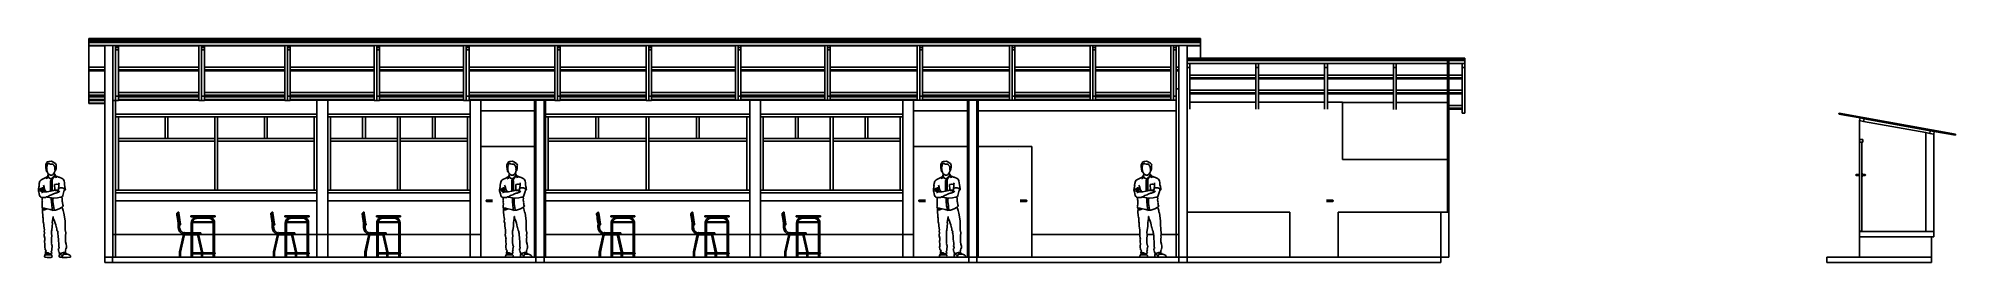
# Model space of a CAD drawing. Header units: metres. Extents: x -16.9 to 18.7, y -3.2 to 1.
import ezdxf

# ---------------------------------------------------------------- set-up
doc = ezdxf.new("R2010")
doc.units = ezdxf.units.M
doc.layers.add('SectionCutEdges', color=7, linetype='Continuous')

msp = doc.modelspace()

# ---------------------------------------------------------------- linework, layer by layer
for p, q in [((-15.99, 1.002), (4.69, 1.002)), ((-15.99, 1.002), (-15.99, 1.001)), ((-15.99, 0.998), (-15.99, 1.001)), ((-15.99, 0.998), (-15.99, 0.994)), ((-15.99, 0.994), (-15.99, 0.988)), ((-15.99, 0.988), (-15.99, 0.98)), ((-15.99, 0.98), (-15.99, 0.972)), ((-15.99, 0.972), (4.69, 0.972)), ((-15.99, 0.963), (-15.99, 0.972)), ((-15.99, 0.864), (-15.99, 0.869)), ((-15.99, 0.465), (-15.99, 0.864)), ((-15.69, 0.864), (-15.99, 0.864)), ((-15.489, 0.869), (-15.489, 0.865)), ((-15.489, 0.786), (-15.489, -0.076)), ((-15.438, 0.865), (-15.438, 0.869)), ((-13.94, 0.864), (-15.438, 0.864)), ((-15.438, 0.786), (-15.438, 0.465)), ((-13.94, 0.869), (-13.94, 0.864)), ((-13.94, 0.864), (-13.94, 0.465)), ((-13.89, 0.869), (-13.89, 0.865)), ((-13.89, 0.786), (-13.89, -0.076)), ((-13.839, 0.865), (-13.839, 0.869)), ((-12.342, 0.864), (-13.839, 0.864)), ((-13.839, 0.786), (-13.839, 0.465)), ((-12.342, 0.869), (-12.342, 0.864)), ((-12.342, 0.864), (-12.342, 0.465)), ((-12.291, 0.869), (-12.291, 0.865)), ((-12.291, 0.786), (-12.291, -0.076)), ((-12.24, 0.865), (-12.24, 0.869)), ((-10.68, 0.864), (-12.24, 0.864)), ((-12.24, 0.786), (-12.24, 0.465)), ((-10.68, 0.869), (-10.68, 0.864)), ((-10.68, 0.864), (-10.68, 0.465)), ((-10.629, 0.869), (-10.629, 0.865)), ((-10.629, 0.786), (-10.629, -0.076)), ((-10.578, 0.865), (-10.578, 0.869)), ((-9.017, 0.864), (-10.578, 0.864)), ((-10.578, 0.786), (-10.578, 0.465)), ((-9.017, 0.869), (-9.017, 0.864)), ((-9.017, 0.864), (-9.017, 0.465)), ((-8.966, 0.869), (-8.966, 0.865)), ((-8.966, 0.786), (-8.966, -0.076)), ((-8.916, 0.865), (-8.916, 0.869)), ((-7.32, 0.864), (-8.916, 0.864)), ((-8.916, 0.786), (-8.916, 0.465)), ((-7.32, 0.869), (-7.32, 0.864)), ((-7.32, 0.864), (-7.32, 0.465)), ((-7.269, 0.869), (-7.269, 0.865)), ((-7.269, 0.786), (-7.269, -0.076)), ((-7.218, 0.865), (-7.218, 0.869)), ((-5.622, 0.864), (-7.218, 0.864)), ((-7.218, 0.786), (-7.218, 0.465)), ((-5.622, 0.869), (-5.622, 0.864)), ((-5.622, 0.864), (-5.622, 0.465)), ((-5.571, 0.869), (-5.571, 0.865)), ((-5.571, 0.786), (-5.571, -0.076)), ((-5.521, 0.865), (-5.521, 0.869)), ((-3.962, 0.864), (-5.521, 0.864)), ((-5.521, 0.786), (-5.521, 0.465)), ((-3.962, 0.869), (-3.962, 0.864)), ((-3.962, 0.864), (-3.962, 0.465)), ((-3.911, 0.79), (-3.911, -0.072)), ((-2.299, 0.864), (-3.86, 0.864)), ((-3.86, 0.79), (-3.86, 0.465)), ((-2.299, 0.869), (-2.299, 0.864)), ((-2.299, 0.864), (-2.299, 0.465)), ((-2.249, 0.79), (-2.249, -0.072)), ((-0.582, 0.864), (-2.198, 0.864)), ((-2.198, 0.79), (-2.198, 0.465)), ((-0.582, 0.869), (-0.582, 0.864)), ((-0.582, 0.864), (-0.582, 0.465)), ((-0.531, 0.79), (-0.531, -0.072)), ((1.135, 0.864), (-0.48, 0.864)), ((-0.48, 0.79), (-0.48, 0.465)), ((1.135, 0.869), (1.135, 0.864)), ((1.135, 0.864), (1.135, 0.465)), ((1.186, 0.79), (1.186, -0.072)), ((2.637, 0.864), (1.237, 0.864)), ((1.237, 0.79), (1.237, 0.465)), ((2.637, 0.869), (2.637, 0.864)), ((2.637, 0.864), (2.637, 0.465)), ((2.688, 0.79), (2.688, -0.072)), ((4.139, 0.864), (2.739, 0.864)), ((2.739, 0.79), (2.739, 0.465)), ((4.139, 0.869), (4.139, 0.864)), ((4.139, 0.864), (4.139, 0.465)), ((4.189, 0.79), (4.189, -0.072)), ((4.29, 0.864), (4.24, 0.864)), ((4.24, 0.79), (4.24, 0.465)), ((4.69, 0.864), (4.44, 0.864)), ((4.69, 1.001), (4.69, 1.002)), ((4.69, 0.998), (4.69, 1.001)), ((4.69, 0.998), (4.69, 0.994)), ((4.69, 0.994), (4.69, 0.988)), ((4.69, 0.98), (4.69, 0.988)), ((4.69, 0.972), (4.69, 0.98)), ((4.69, 0.972), (4.69, 0.963)), ((4.69, 0.864), (4.69, 0.869)), ((4.69, 0.864), (4.69, 0.631)), ((-15.99, 0.465), (-15.69, 0.465)), ((-15.99, 0.465), (-15.99, 0.416)), ((-15.99, 0.396), (-15.99, 0.416)), ((-15.69, 0.416), (-15.99, 0.416)), ((-15.99, -0.003), (-15.99, 0.396)), ((-15.69, 0.396), (-15.99, 0.396)), ((-15.438, 0.465), (-13.94, 0.465)), ((-15.438, 0.416), (-15.438, 0.465)), ((-13.94, 0.416), (-15.438, 0.416)), ((-15.438, 0.396), (-15.438, 0.416)), ((-13.94, 0.396), (-15.438, 0.396)), ((-15.438, -0.003), (-15.438, 0.396)), ((-13.94, 0.416), (-13.94, 0.465)), ((-13.94, 0.416), (-13.94, 0.396)), ((-13.94, 0.396), (-13.94, -0.003)), ((-13.839, 0.465), (-12.342, 0.465)), ((-13.839, 0.416), (-13.839, 0.465)), ((-12.342, 0.416), (-13.839, 0.416)), ((-13.839, 0.396), (-13.839, 0.416)), ((-12.342, 0.396), (-13.839, 0.396)), ((-13.839, -0.003), (-13.839, 0.396)), ((-12.342, 0.416), (-12.342, 0.465)), ((-12.342, 0.416), (-12.342, 0.396)), ((-12.342, 0.396), (-12.342, -0.003)), ((-12.24, 0.465), (-10.68, 0.465)), ((-12.24, 0.416), (-12.24, 0.465)), ((-10.68, 0.416), (-12.24, 0.416)), ((-12.24, 0.396), (-12.24, 0.416)), ((-10.68, 0.396), (-12.24, 0.396)), ((-12.24, -0.003), (-12.24, 0.396)), ((-10.68, 0.416), (-10.68, 0.465)), ((-10.68, 0.416), (-10.68, 0.396)), ((-10.68, 0.396), (-10.68, -0.003)), ((-10.578, 0.465), (-9.017, 0.465)), ((-10.578, 0.416), (-10.578, 0.465)), ((-9.017, 0.416), (-10.578, 0.416)), ((-10.578, 0.396), (-10.578, 0.416)), ((-9.017, 0.396), (-10.578, 0.396)), ((-10.578, -0.003), (-10.578, 0.396)), ((-9.017, 0.416), (-9.017, 0.465)), ((-9.017, 0.416), (-9.017, 0.396)), ((-9.017, 0.396), (-9.017, -0.003)), ((-8.916, 0.465), (-7.32, 0.465)), ((-8.916, 0.416), (-8.916, 0.465)), ((-7.32, 0.416), (-8.916, 0.416)), ((-8.916, 0.396), (-8.916, 0.416)), ((-7.32, 0.396), (-8.916, 0.396)), ((-8.916, -0.003), (-8.916, 0.396)), ((-7.32, 0.416), (-7.32, 0.465)), ((-7.32, 0.416), (-7.32, 0.396)), ((-7.32, 0.396), (-7.32, -0.003)), ((-7.218, 0.465), (-5.622, 0.465)), ((-7.218, 0.416), (-7.218, 0.465)), ((-5.622, 0.416), (-7.218, 0.416)), ((-7.218, 0.396), (-7.218, 0.416)), ((-5.622, 0.396), (-7.218, 0.396)), ((-7.218, -0.003), (-7.218, 0.396)), ((-5.622, 0.416), (-5.622, 0.465)), ((-5.622, 0.416), (-5.622, 0.396)), ((-5.622, 0.396), (-5.622, -0.003)), ((-5.521, 0.465), (-3.962, 0.465)), ((-5.521, 0.416), (-5.521, 0.465)), ((-3.962, 0.416), (-5.521, 0.416)), ((-5.521, 0.396), (-5.521, 0.416)), ((-3.962, 0.396), (-5.521, 0.396)), ((-5.521, -0.003), (-5.521, 0.396)), ((-3.962, 0.416), (-3.962, 0.465)), ((-3.962, 0.416), (-3.962, 0.396)), ((-3.962, 0.396), (-3.962, -0.003)), ((-3.86, 0.465), (-2.299, 0.465)), ((-3.86, 0.416), (-3.86, 0.465)), ((-2.299, 0.416), (-3.86, 0.416)), ((-3.86, 0.396), (-3.86, 0.416)), ((-2.299, 0.396), (-3.86, 0.396)), ((-3.86, -0.003), (-3.86, 0.396)), ((-2.299, 0.416), (-2.299, 0.465)), ((-2.299, 0.416), (-2.299, 0.396)), ((-2.299, 0.396), (-2.299, -0.003)), ((-2.198, 0.465), (-0.582, 0.465)), ((-2.198, 0.416), (-2.198, 0.465)), ((-0.582, 0.416), (-2.198, 0.416)), ((-2.198, 0.396), (-2.198, 0.416)), ((-0.582, 0.396), (-2.198, 0.396)), ((-2.198, -0.003), (-2.198, 0.396)), ((-0.582, 0.416), (-0.582, 0.465)), ((-0.582, 0.416), (-0.582, 0.396)), ((-0.582, 0.396), (-0.582, -0.003)), ((-0.48, 0.465), (1.135, 0.465)), ((-0.48, 0.416), (-0.48, 0.465)), ((1.135, 0.416), (-0.48, 0.416)), ((-0.48, 0.396), (-0.48, 0.416)), ((1.135, 0.396), (-0.48, 0.396)), ((-0.48, -0.003), (-0.48, 0.396)), ((1.135, 0.416), (1.135, 0.465)), ((1.135, 0.416), (1.135, 0.396)), ((1.135, 0.396), (1.135, -0.003)), ((1.237, 0.465), (2.637, 0.465)), ((1.237, 0.416), (1.237, 0.465)), ((2.637, 0.416), (1.237, 0.416)), ((1.237, 0.396), (1.237, 0.416)), ((2.637, 0.396), (1.237, 0.396)), ((1.237, -0.003), (1.237, 0.396)), ((2.637, 0.416), (2.637, 0.465)), ((2.637, 0.416), (2.637, 0.396)), ((2.637, 0.396), (2.637, -0.003)), ((2.739, 0.465), (4.139, 0.465)), ((2.739, 0.416), (2.739, 0.465)), ((4.139, 0.416), (2.739, 0.416)), ((2.739, 0.396), (2.739, 0.416)), ((4.139, 0.396), (2.739, 0.396)), ((2.739, -0.003), (2.739, 0.396)), ((4.139, 0.416), (4.139, 0.465)), ((4.139, 0.416), (4.139, 0.396)), ((4.139, 0.396), (4.139, -0.003)), ((4.24, 0.465), (4.29, 0.465)), ((4.24, 0.416), (4.24, 0.465)), ((4.29, 0.416), (4.24, 0.416)), ((4.24, 0.396), (4.24, 0.416)), ((4.29, 0.396), (4.24, 0.396)), ((4.24, 0.062), (4.24, 0.396)), ((4.69, 0.631), (4.44, 0.631)), ((4.491, 0.532), (5.72, 0.532)), ((4.491, 0.319), (4.491, 0.459)), ((9.61, 0.631), (4.69, 0.631)), ((5.72, 0.319), (5.72, 0.459)), ((5.771, 0.532), (7, 0.532)), ((5.771, 0.319), (5.771, 0.459)), ((7, 0.319), (7, 0.459)), ((7.051, 0.532), (8.28, 0.532)), ((7.051, 0.319), (7.051, 0.459)), ((8.28, 0.319), (8.28, 0.459)), ((8.331, 0.532), (9.285, 0.532)), ((8.331, 0.319), (8.331, 0.459)), ((9.31, 0.532), (9.559, 0.532)), ((9.559, 0.319), (9.559, 0.459)), ((9.61, 0.631), (9.61, 0.611)), ((9.61, -0.387), (9.61, 0.459)), ((4.29, 0.062), (4.24, 0.062)), ((4.24, 0.062), (4.24, -0.072)), ((4.491, 0.319), (5.72, 0.319)), ((4.491, 0.27), (4.491, 0.319)), ((4.491, 0.27), (5.72, 0.27)), ((4.491, 0.25), (4.491, 0.27)), ((4.491, 0.25), (5.72, 0.25)), ((4.491, 0.037), (4.491, 0.25)), ((4.491, 0.037), (5.72, 0.037)), ((4.491, -0.012), (4.491, 0.037)), ((5.72, 0.319), (5.72, 0.27)), ((5.72, 0.27), (5.72, 0.25)), ((5.72, 0.25), (5.72, 0.037)), ((5.72, 0.037), (5.72, -0.012)), ((5.771, 0.319), (7, 0.319)), ((5.771, 0.27), (5.771, 0.319)), ((5.771, 0.27), (7, 0.27)), ((5.771, 0.25), (5.771, 0.27)), ((5.771, 0.25), (7, 0.25)), ((5.771, 0.037), (5.771, 0.25)), ((5.771, 0.037), (7, 0.037)), ((5.771, -0.012), (5.771, 0.037)), ((7, 0.27), (7, 0.319)), ((7, 0.25), (7, 0.27)), ((7, 0.037), (7, 0.25)), ((7, -0.012), (7, 0.037)), ((7.051, 0.319), (8.28, 0.319)), ((7.051, 0.27), (7.051, 0.319)), ((7.051, 0.27), (8.28, 0.27)), ((7.051, 0.25), (7.051, 0.27)), ((7.051, 0.25), (8.28, 0.25)), ((7.051, 0.037), (7.051, 0.25)), ((7.051, 0.037), (8.28, 0.037)), ((7.051, -0.012), (7.051, 0.037)), ((8.28, 0.319), (8.28, 0.27)), ((8.28, 0.27), (8.28, 0.25)), ((8.28, 0.25), (8.28, 0.037)), ((8.28, 0.037), (8.28, -0.012)), ((8.331, 0.319), (9.285, 0.319)), ((8.331, 0.27), (8.331, 0.319)), ((8.331, 0.27), (9.285, 0.27)), ((8.331, 0.25), (8.331, 0.27)), ((8.331, 0.25), (9.285, 0.25)), ((8.331, 0.037), (8.331, 0.25)), ((8.331, 0.037), (9.285, 0.037)), ((8.331, -0.012), (8.331, 0.037)), ((9.31, 0.319), (9.559, 0.319)), ((9.31, 0.27), (9.559, 0.27)), ((9.31, 0.25), (9.559, 0.25)), ((9.31, 0.037), (9.559, 0.037)), ((9.559, 0.319), (9.559, 0.27)), ((9.559, 0.27), (9.559, 0.25)), ((9.559, 0.25), (9.559, 0.037)), ((9.559, 0.037), (9.559, -0.012)), ((-15.99, -0.003), (-15.69, -0.003)), ((-15.99, -0.003), (-15.99, -0.052)), ((-15.99, -0.072), (-15.99, -0.052)), ((-15.69, -0.052), (-15.99, -0.052)), ((-15.69, -0.072), (-15.99, -0.072)), ((-15.99, -0.085), (-15.99, -0.072)), ((-15.69, -0.085), (-15.99, -0.085)), ((-15.99, -0.085), (-15.99, -0.136)), ((-15.99, -0.142), (-15.99, -0.136)), ((-15.69, -0.136), (-15.99, -0.136)), ((-15.69, -0.142), (-15.99, -0.142)), ((-15.99, -0.151), (-15.99, -0.142)), ((-15.69, -0.151), (-15.99, -0.151)), ((-15.99, -0.151), (-15.99, -0.202)), ((-15.99, -0.208), (-15.99, -0.202)), ((-15.69, -0.202), (-15.99, -0.202)), ((-15.69, -0.208), (-15.99, -0.208)), ((-15.54, -0.152), (-15.49, -0.152)), ((-15.49, -0.408), (-15.49, -0.152)), ((-15.49, -0.152), (-15.489, -0.152)), ((-15.438, -0.003), (-13.94, -0.003)), ((-15.438, -0.052), (-15.438, -0.003)), ((-13.94, -0.052), (-15.438, -0.052)), ((-15.438, -0.072), (-15.438, -0.052)), ((-13.94, -0.072), (-15.438, -0.072)), ((-15.438, -0.076), (-15.438, -0.072)), ((-13.94, -0.085), (-15.438, -0.085)), ((-13.94, -0.136), (-15.438, -0.136)), ((-13.94, -0.142), (-15.438, -0.142)), ((-13.94, -0.148), (-15.438, -0.148)), ((-13.94, -0.003), (-13.94, -0.052)), ((-13.94, -0.052), (-13.94, -0.072)), ((-13.94, -0.072), (-13.94, -0.085)), ((-13.94, -0.085), (-13.94, -0.136)), ((-13.94, -0.136), (-13.94, -0.142)), ((-13.94, -0.142), (-13.94, -0.148)), ((-13.94, -0.148), (-13.94, -0.152)), ((-13.94, -0.152), (-13.89, -0.152)), ((-13.839, -0.003), (-12.342, -0.003)), ((-13.839, -0.052), (-13.839, -0.003)), ((-12.342, -0.052), (-13.839, -0.052)), ((-13.839, -0.072), (-13.839, -0.052)), ((-12.342, -0.072), (-13.839, -0.072)), ((-13.839, -0.076), (-13.839, -0.072)), ((-12.342, -0.085), (-13.839, -0.085)), ((-12.342, -0.136), (-13.839, -0.136)), ((-12.342, -0.142), (-13.839, -0.142)), ((-12.342, -0.148), (-13.839, -0.148)), ((-12.342, -0.003), (-12.342, -0.052)), ((-12.342, -0.052), (-12.342, -0.072)), ((-12.342, -0.072), (-12.342, -0.085)), ((-12.342, -0.085), (-12.342, -0.136)), ((-12.342, -0.136), (-12.342, -0.142)), ((-12.342, -0.142), (-12.342, -0.148)), ((-12.342, -0.148), (-12.342, -0.152)), ((-12.342, -0.152), (-12.291, -0.152)), ((-12.24, -0.003), (-10.68, -0.003)), ((-12.24, -0.052), (-12.24, -0.003)), ((-10.68, -0.052), (-12.24, -0.052)), ((-12.24, -0.072), (-12.24, -0.052)), ((-10.68, -0.072), (-12.24, -0.072)), ((-12.24, -0.076), (-12.24, -0.072)), ((-10.68, -0.085), (-12.24, -0.085)), ((-10.68, -0.136), (-12.24, -0.136)), ((-10.68, -0.142), (-12.24, -0.142)), ((-11.745, -0.148), (-12.24, -0.148)), ((-11.545, -0.148), (-11.745, -0.148)), ((-11.745, -0.408), (-11.745, -0.148)), ((-11.545, -0.408), (-11.545, -0.148)), ((-11.545, -0.148), (-10.68, -0.148)), ((-10.68, -0.003), (-10.68, -0.052)), ((-10.68, -0.052), (-10.68, -0.072)), ((-10.68, -0.072), (-10.68, -0.085)), ((-10.68, -0.085), (-10.68, -0.136)), ((-10.68, -0.136), (-10.68, -0.142)), ((-10.68, -0.142), (-10.68, -0.148)), ((-10.68, -0.148), (-10.68, -0.152)), ((-10.68, -0.152), (-10.629, -0.152)), ((-10.578, -0.003), (-9.017, -0.003)), ((-10.578, -0.052), (-10.578, -0.003)), ((-9.017, -0.052), (-10.578, -0.052)), ((-10.578, -0.072), (-10.578, -0.052)), ((-9.017, -0.072), (-10.578, -0.072)), ((-10.578, -0.076), (-10.578, -0.072)), ((-9.017, -0.085), (-10.578, -0.085)), ((-9.017, -0.136), (-10.578, -0.136)), ((-9.017, -0.142), (-10.578, -0.142)), ((-10.578, -0.148), (-9.017, -0.148)), ((-9.017, -0.003), (-9.017, -0.052)), ((-9.017, -0.052), (-9.017, -0.072)), ((-9.017, -0.072), (-9.017, -0.085)), ((-9.017, -0.085), (-9.017, -0.136)), ((-9.017, -0.136), (-9.017, -0.142)), ((-9.017, -0.142), (-9.017, -0.148)), ((-9.017, -0.148), (-9.017, -0.152)), ((-9.017, -0.152), (-8.966, -0.152)), ((-8.916, -0.003), (-7.32, -0.003)), ((-8.916, -0.052), (-8.916, -0.003)), ((-7.32, -0.052), (-8.916, -0.052)), ((-8.916, -0.072), (-8.916, -0.052)), ((-7.32, -0.072), (-8.916, -0.072)), ((-8.916, -0.076), (-8.916, -0.072)), ((-7.32, -0.085), (-8.916, -0.085)), ((-7.32, -0.136), (-8.916, -0.136)), ((-7.32, -0.142), (-8.916, -0.142)), ((-8.916, -0.148), (-8.895, -0.148)), ((-8.695, -0.148), (-8.895, -0.148)), ((-8.895, -0.408), (-8.895, -0.148)), ((-8.695, -0.148), (-8.695, -0.348)), ((-8.695, -0.148), (-7.695, -0.148)), ((-8.695, -0.348), (-7.695, -0.348)), ((-8.695, -1.008), (-8.695, -0.348)), ((-7.695, -0.148), (-7.695, -0.348)), ((-7.67, -0.148), (-7.695, -0.148)), ((-7.695, -1.008), (-7.695, -0.348)), ((-7.495, -0.148), (-7.52, -0.148)), ((-7.495, -0.408), (-7.495, -0.148)), ((-7.495, -0.148), (-7.32, -0.148)), ((-7.32, -0.003), (-7.32, -0.052)), ((-7.32, -0.052), (-7.32, -0.072)), ((-7.32, -0.072), (-7.32, -0.085)), ((-7.32, -0.085), (-7.32, -0.136)), ((-7.32, -0.136), (-7.32, -0.142)), ((-7.32, -0.142), (-7.32, -0.148)), ((-7.32, -0.148), (-7.32, -0.152)), ((-7.32, -0.152), (-7.269, -0.152)), ((-7.218, -0.003), (-5.622, -0.003)), ((-7.218, -0.052), (-7.218, -0.003)), ((-5.622, -0.052), (-7.218, -0.052)), ((-7.218, -0.072), (-7.218, -0.052)), ((-5.622, -0.072), (-7.218, -0.072)), ((-7.218, -0.076), (-7.218, -0.072)), ((-5.622, -0.085), (-7.218, -0.085)), ((-5.622, -0.136), (-7.218, -0.136)), ((-5.622, -0.142), (-7.218, -0.142)), ((-7.218, -0.148), (-5.622, -0.148)), ((-5.622, -0.003), (-5.622, -0.052)), ((-5.622, -0.052), (-5.622, -0.072)), ((-5.622, -0.072), (-5.622, -0.085)), ((-5.622, -0.085), (-5.622, -0.136)), ((-5.622, -0.136), (-5.622, -0.142)), ((-5.622, -0.142), (-5.622, -0.148)), ((-5.622, -0.148), (-5.622, -0.152)), ((-5.622, -0.152), (-5.571, -0.152)), ((-5.521, -0.003), (-3.962, -0.003)), ((-5.521, -0.052), (-5.521, -0.003)), ((-3.962, -0.052), (-5.521, -0.052)), ((-5.521, -0.072), (-5.521, -0.052)), ((-3.962, -0.072), (-5.521, -0.072)), ((-5.521, -0.076), (-5.521, -0.072)), ((-3.962, -0.085), (-5.521, -0.085)), ((-3.962, -0.136), (-5.521, -0.136)), ((-3.962, -0.142), (-5.521, -0.142)), ((-5.521, -0.148), (-3.962, -0.148)), ((-3.962, -0.003), (-3.962, -0.052)), ((-3.962, -0.052), (-3.962, -0.072)), ((-3.962, -0.072), (-3.962, -0.085)), ((-3.962, -0.085), (-3.962, -0.136)), ((-3.962, -0.136), (-3.962, -0.142)), ((-3.962, -0.142), (-3.962, -0.148)), ((-3.962, -0.148), (-3.911, -0.148)), ((-3.86, -0.003), (-2.299, -0.003)), ((-3.86, -0.052), (-3.86, -0.003)), ((-2.299, -0.052), (-3.86, -0.052)), ((-3.86, -0.072), (-3.86, -0.052)), ((-2.299, -0.072), (-3.86, -0.072)), ((-2.299, -0.085), (-3.86, -0.085)), ((-2.299, -0.136), (-3.86, -0.136)), ((-2.299, -0.142), (-3.86, -0.142)), ((-3.86, -0.148), (-3.695, -0.148)), ((-3.495, -0.148), (-3.695, -0.148)), ((-3.695, -0.408), (-3.695, -0.148)), ((-3.495, -0.408), (-3.495, -0.148)), ((-3.495, -0.148), (-2.299, -0.148)), ((-2.299, -0.003), (-2.299, -0.052)), ((-2.299, -0.052), (-2.299, -0.072)), ((-2.299, -0.072), (-2.299, -0.085)), ((-2.299, -0.085), (-2.299, -0.136)), ((-2.299, -0.136), (-2.299, -0.142)), ((-2.299, -0.142), (-2.299, -0.148)), ((-2.299, -0.148), (-2.249, -0.148)), ((-2.198, -0.003), (-0.582, -0.003)), ((-2.198, -0.052), (-2.198, -0.003)), ((-0.582, -0.052), (-2.198, -0.052)), ((-2.198, -0.072), (-2.198, -0.052)), ((-0.582, -0.072), (-2.198, -0.072)), ((-0.582, -0.085), (-2.198, -0.085)), ((-0.582, -0.136), (-2.198, -0.136)), ((-0.582, -0.142), (-2.198, -0.142)), ((-2.198, -0.148), (-0.845, -0.148)), ((-0.645, -0.148), (-0.845, -0.148)), ((-0.845, -0.408), (-0.845, -0.148)), ((-0.645, -0.148), (-0.645, -0.348)), ((-0.645, -0.148), (-0.582, -0.148)), ((-0.645, -0.348), (0.355, -0.348)), ((-0.645, -1.008), (-0.645, -0.348)), ((-0.582, -0.003), (-0.582, -0.052)), ((-0.582, -0.052), (-0.582, -0.072)), ((-0.582, -0.072), (-0.582, -0.085)), ((-0.582, -0.085), (-0.582, -0.136)), ((-0.582, -0.136), (-0.582, -0.142)), ((-0.582, -0.142), (-0.582, -0.148)), ((-0.582, -0.148), (-0.531, -0.148)), ((-0.48, -0.003), (1.135, -0.003)), ((-0.48, -0.052), (-0.48, -0.003)), ((1.135, -0.052), (-0.48, -0.052)), ((-0.48, -0.072), (-0.48, -0.052)), ((1.135, -0.072), (-0.48, -0.072)), ((1.135, -0.085), (-0.48, -0.085)), ((1.135, -0.136), (-0.48, -0.136)), ((1.135, -0.142), (-0.48, -0.142)), ((-0.48, -0.148), (0.355, -0.148)), ((0.355, -0.148), (0.355, -0.348)), ((0.38, -0.148), (0.355, -0.148)), ((0.355, -1.008), (0.355, -0.348)), ((0.555, -0.148), (0.53, -0.148)), ((0.555, -0.148), (0.555, -0.348)), ((0.555, -0.148), (1.135, -0.148)), ((0.555, -0.348), (4.24, -0.348)), ((0.555, -0.348), (0.555, -1.008)), ((1.135, -0.003), (1.135, -0.052)), ((1.135, -0.052), (1.135, -0.072)), ((1.135, -0.072), (1.135, -0.085)), ((1.135, -0.085), (1.135, -0.136)), ((1.135, -0.136), (1.135, -0.142)), ((1.135, -0.142), (1.135, -0.148)), ((1.135, -0.148), (1.186, -0.148)), ((1.237, -0.003), (2.637, -0.003)), ((1.237, -0.052), (1.237, -0.003)), ((2.637, -0.052), (1.237, -0.052)), ((1.237, -0.072), (1.237, -0.052)), ((2.637, -0.072), (1.237, -0.072)), ((2.637, -0.085), (1.237, -0.085)), ((2.637, -0.136), (1.237, -0.136)), ((2.637, -0.142), (1.237, -0.142)), ((1.237, -0.148), (2.637, -0.148)), ((2.637, -0.003), (2.637, -0.052)), ((2.637, -0.052), (2.637, -0.072)), ((2.637, -0.072), (2.637, -0.085)), ((2.637, -0.085), (2.637, -0.136)), ((2.637, -0.136), (2.637, -0.142)), ((2.637, -0.142), (2.637, -0.148)), ((2.637, -0.148), (2.688, -0.148)), ((2.739, -0.003), (4.139, -0.003)), ((2.739, -0.052), (2.739, -0.003)), ((4.139, -0.052), (2.739, -0.052)), ((2.739, -0.072), (2.739, -0.052)), ((4.139, -0.072), (2.739, -0.072)), ((4.139, -0.085), (2.739, -0.085)), ((4.139, -0.136), (2.739, -0.136)), ((4.139, -0.142), (2.739, -0.142)), ((2.739, -0.148), (4.139, -0.148)), ((4.139, -0.003), (4.139, -0.052)), ((4.139, -0.052), (4.139, -0.072)), ((4.139, -0.072), (4.139, -0.085)), ((4.139, -0.085), (4.139, -0.136)), ((4.139, -0.136), (4.139, -0.142)), ((4.139, -0.142), (4.139, -0.148)), ((4.139, -0.148), (4.189, -0.148)), ((4.24, -0.148), (4.24, -0.348)), ((4.24, -2.648), (4.24, -0.348)), ((4.491, -0.012), (5.72, -0.012)), ((4.491, -0.031), (4.491, -0.012)), ((4.491, -0.031), (5.72, -0.031)), ((4.491, -0.182), (4.491, -0.031)), ((4.491, -0.182), (5.72, -0.182)), ((4.491, -0.313), (4.491, -0.182)), ((5.72, -0.012), (5.72, -0.031)), ((5.72, -0.031), (5.72, -0.182)), ((5.72, -0.313), (5.72, -0.182)), ((5.771, -0.012), (7, -0.012)), ((5.771, -0.031), (5.771, -0.012)), ((5.771, -0.031), (7, -0.031)), ((5.771, -0.182), (5.771, -0.031)), ((5.771, -0.182), (7, -0.182)), ((5.771, -0.313), (5.771, -0.182)), ((7, -0.031), (7, -0.012)), ((7, -0.182), (7, -0.031)), ((7, -0.182), (7, -0.313)), ((7.051, -0.012), (8.28, -0.012)), ((7.051, -0.031), (7.051, -0.012)), ((7.051, -0.031), (8.28, -0.031)), ((7.051, -0.182), (7.051, -0.031)), ((7.051, -0.182), (7.333, -0.182)), ((7.051, -0.313), (7.051, -0.182)), ((7.333, -0.188), (7.333, -0.182)), ((8.28, -0.188), (7.333, -0.188)), ((7.333, -0.188), (7.333, -1.248)), ((8.28, -0.012), (8.28, -0.031)), ((8.28, -0.031), (8.28, -0.188)), ((8.28, -0.32), (8.28, -0.188)), ((8.331, -0.012), (9.285, -0.012)), ((8.331, -0.031), (8.331, -0.012)), ((8.331, -0.031), (9.285, -0.031)), ((8.331, -0.188), (8.331, -0.031)), ((9.285, -0.188), (8.331, -0.188)), ((8.331, -0.32), (8.331, -0.188)), ((9.31, -0.012), (9.559, -0.012)), ((9.31, -0.031), (9.559, -0.031)), ((9.31, -0.244), (9.559, -0.244)), ((9.31, -0.294), (9.559, -0.294)), ((9.31, -0.313), (9.559, -0.313)), ((9.559, -0.012), (9.559, -0.031)), ((9.559, -0.031), (9.559, -0.244)), ((9.559, -0.244), (9.559, -0.294)), ((9.559, -0.294), (9.559, -0.313)), ((9.559, -0.313), (9.559, -0.387)), ((-15.49, -0.459), (-15.49, -0.408)), ((-11.745, -0.408), (-15.49, -0.408)), ((-15.49, -1.818), (-15.49, -0.459)), ((-15.439, -0.459), (-15.49, -0.459)), ((-15.439, -0.859), (-15.439, -0.459)), ((-14.566, -0.459), (-15.439, -0.459)), ((-14.566, -0.859), (-14.566, -0.459)), ((-14.516, -0.459), (-14.566, -0.459)), ((-13.643, -0.459), (-14.516, -0.459)), ((-14.516, -0.859), (-14.516, -0.459)), ((-13.643, -0.859), (-13.643, -0.459)), ((-13.592, -0.459), (-13.643, -0.459)), ((-13.592, -0.859), (-13.592, -0.459)), ((-12.719, -0.459), (-13.592, -0.459)), ((-12.719, -0.859), (-12.719, -0.459)), ((-12.668, -0.459), (-12.719, -0.459)), ((-11.796, -0.459), (-12.668, -0.459)), ((-12.668, -0.859), (-12.668, -0.459)), ((-11.796, -0.859), (-11.796, -0.459)), ((-11.745, -0.459), (-11.796, -0.459)), ((-11.745, -0.459), (-11.745, -0.408)), ((-11.745, -1.818), (-11.745, -0.459)), ((-11.545, -0.459), (-11.545, -0.408)), ((-11.545, -0.408), (-8.895, -0.408)), ((-11.494, -0.459), (-11.545, -0.459)), ((-11.545, -1.818), (-11.545, -0.459)), ((-11.494, -0.859), (-11.494, -0.459)), ((-10.895, -0.459), (-11.494, -0.459)), ((-10.844, -0.459), (-10.895, -0.459)), ((-10.895, -0.859), (-10.895, -0.459)), ((-10.844, -0.859), (-10.844, -0.459)), ((-10.245, -0.459), (-10.844, -0.459)), ((-10.194, -0.459), (-10.245, -0.459)), ((-10.245, -0.859), (-10.245, -0.459)), ((-10.194, -0.859), (-10.194, -0.459)), ((-9.595, -0.459), (-10.194, -0.459)), ((-9.545, -0.459), (-9.595, -0.459)), ((-9.595, -0.859), (-9.595, -0.459)), ((-9.545, -0.859), (-9.545, -0.459)), ((-8.946, -0.459), (-9.545, -0.459)), ((-8.895, -0.459), (-8.946, -0.459)), ((-8.946, -0.859), (-8.946, -0.459)), ((-8.895, -0.459), (-8.895, -0.408)), ((-8.895, -1.818), (-8.895, -0.459)), ((-7.495, -0.459), (-7.495, -0.408)), ((-7.495, -0.408), (-3.695, -0.408)), ((-7.495, -1.818), (-7.495, -0.459)), ((-7.444, -0.459), (-7.495, -0.459)), ((-7.444, -0.859), (-7.444, -0.459)), ((-6.558, -0.459), (-7.444, -0.459)), ((-6.558, -0.859), (-6.558, -0.459)), ((-6.507, -0.459), (-6.558, -0.459)), ((-5.62, -0.459), (-6.507, -0.459)), ((-6.507, -0.859), (-6.507, -0.459)), ((-5.62, -0.859), (-5.62, -0.459)), ((-5.569, -0.459), (-5.62, -0.459)), ((-5.569, -0.859), (-5.569, -0.459)), ((-4.683, -0.459), (-5.569, -0.459)), ((-4.683, -0.859), (-4.683, -0.459)), ((-4.632, -0.459), (-4.683, -0.459)), ((-3.746, -0.459), (-4.632, -0.459)), ((-4.632, -0.859), (-4.632, -0.459)), ((-3.746, -0.859), (-3.746, -0.459)), ((-3.695, -0.459), (-3.746, -0.459)), ((-3.695, -0.459), (-3.695, -0.408)), ((-3.695, -1.818), (-3.695, -0.459)), ((-3.495, -0.459), (-3.495, -0.408)), ((-3.495, -0.408), (-0.845, -0.408)), ((-3.495, -1.818), (-3.495, -0.459)), ((-3.444, -0.459), (-3.495, -0.459)), ((-3.444, -0.859), (-3.444, -0.459)), ((-2.845, -0.459), (-3.444, -0.459)), ((-2.845, -0.859), (-2.845, -0.459)), ((-2.794, -0.459), (-2.845, -0.459)), ((-2.195, -0.459), (-2.794, -0.459)), ((-2.794, -0.859), (-2.794, -0.459)), ((-2.195, -0.859), (-2.195, -0.459)), ((-2.144, -0.459), (-2.195, -0.459)), ((-2.144, -0.859), (-2.144, -0.459)), ((-1.545, -0.459), (-2.144, -0.459)), ((-1.545, -0.859), (-1.545, -0.459)), ((-1.495, -0.459), (-1.545, -0.459)), ((-0.896, -0.459), (-1.495, -0.459)), ((-1.495, -0.859), (-1.495, -0.459)), ((-0.896, -0.859), (-0.896, -0.459)), ((-0.845, -0.459), (-0.896, -0.459)), ((-0.845, -0.459), (-0.845, -0.408)), ((-0.845, -1.818), (-0.845, -0.459)), ((9.559, -0.387), (9.61, -0.387)), ((16.951, -0.528), (16.951, -0.878)), ((18.181, -0.751), (17.026, -0.542)), ((-15.439, -0.91), (-15.439, -0.859)), ((-14.566, -0.859), (-15.439, -0.859)), ((-15.439, -1.818), (-15.439, -0.91)), ((-13.643, -0.91), (-15.439, -0.91)), ((-14.516, -0.859), (-14.566, -0.859)), ((-13.643, -0.859), (-14.516, -0.859)), ((-13.643, -0.91), (-13.643, -0.859)), ((-13.643, -1.818), (-13.643, -0.91)), ((-13.592, -0.91), (-13.592, -0.859)), ((-12.719, -0.859), (-13.592, -0.859)), ((-13.592, -1.818), (-13.592, -0.91)), ((-11.796, -0.91), (-13.592, -0.91)), ((-12.668, -0.859), (-12.719, -0.859)), ((-11.796, -0.859), (-12.668, -0.859)), ((-11.796, -0.91), (-11.796, -0.859)), ((-11.796, -1.818), (-11.796, -0.91)), ((-11.494, -0.91), (-11.494, -0.859)), ((-10.895, -0.859), (-11.494, -0.859)), ((-11.494, -1.818), (-11.494, -0.91)), ((-10.245, -0.91), (-11.494, -0.91)), ((-10.844, -0.859), (-10.895, -0.859)), ((-10.245, -0.859), (-10.844, -0.859)), ((-10.245, -0.91), (-10.245, -0.859)), ((-10.245, -1.818), (-10.245, -0.91)), ((-9.595, -0.859), (-10.194, -0.859)), ((-10.194, -0.91), (-10.194, -0.859)), ((-10.194, -1.818), (-10.194, -0.91)), ((-8.946, -0.91), (-10.194, -0.91)), ((-9.545, -0.859), (-9.595, -0.859)), ((-8.946, -0.859), (-9.545, -0.859)), ((-8.946, -0.91), (-8.946, -0.859)), ((-8.946, -1.818), (-8.946, -0.91)), ((-8.695, -1.008), (-8.645, -1.008)), ((-8.695, -2.648), (-8.695, -1.008)), ((-8.645, -1.008), (-7.745, -1.008)), ((-7.745, -1.008), (-7.695, -1.008)), ((-7.695, -1.008), (-7.695, -2.648)), ((-7.444, -0.91), (-7.444, -0.859)), ((-6.558, -0.859), (-7.444, -0.859)), ((-7.444, -1.818), (-7.444, -0.91)), ((-5.62, -0.91), (-7.444, -0.91)), ((-6.507, -0.859), (-6.558, -0.859)), ((-5.62, -0.859), (-6.507, -0.859)), ((-5.62, -0.91), (-5.62, -0.859)), ((-5.62, -1.818), (-5.62, -0.91)), ((-5.569, -0.91), (-5.569, -0.859)), ((-4.683, -0.859), (-5.569, -0.859)), ((-5.569, -1.818), (-5.569, -0.91)), ((-3.746, -0.91), (-5.569, -0.91)), ((-4.632, -0.859), (-4.683, -0.859)), ((-3.746, -0.859), (-4.632, -0.859)), ((-3.746, -0.91), (-3.746, -0.859)), ((-3.746, -1.818), (-3.746, -0.91)), ((-3.444, -0.91), (-3.444, -0.859)), ((-2.845, -0.859), (-3.444, -0.859)), ((-3.444, -1.818), (-3.444, -0.91)), ((-2.195, -0.91), (-3.444, -0.91)), ((-2.794, -0.859), (-2.845, -0.859)), ((-2.195, -0.859), (-2.794, -0.859)), ((-2.195, -0.91), (-2.195, -0.859)), ((-2.195, -1.818), (-2.195, -0.91)), ((-2.144, -0.91), (-2.144, -0.859)), ((-1.545, -0.859), (-2.144, -0.859)), ((-2.144, -1.818), (-2.144, -0.91)), ((-0.896, -0.91), (-2.144, -0.91)), ((-1.495, -0.859), (-1.545, -0.859)), ((-0.896, -0.859), (-1.495, -0.859)), ((-0.896, -0.91), (-0.896, -0.859)), ((-0.896, -1.818), (-0.896, -0.91)), ((-0.645, -1.008), (-0.595, -1.008)), ((-0.645, -2.648), (-0.645, -1.008)), ((-0.595, -1.008), (0.305, -1.008)), ((0.305, -1.008), (0.355, -1.008)), ((0.355, -1.008), (0.355, -2.648)), ((0.555, -1.008), (0.605, -1.008)), ((0.555, -2.648), (0.555, -1.008)), ((0.605, -1.008), (1.505, -1.008)), ((1.113, -1.061), (1.113, -1.058)), ((1.31, -1.061), (1.31, -1.058)), ((1.505, -1.008), (1.555, -1.008)), ((1.555, -1.008), (1.555, -2.648)), ((16.951, -0.931), (16.951, -0.928)), ((-16.786, -1.336), (-16.789, -1.359)), ((-16.789, -1.359), (-16.788, -1.371)), ((-16.788, -1.371), (-16.789, -1.387)), ((-16.789, -1.387), (-16.785, -1.407)), ((-16.771, -1.315), (-16.786, -1.336)), ((-16.785, -1.407), (-16.785, -1.411)), ((-16.778, -1.409), (-16.785, -1.407)), ((-16.785, -1.411), (-16.784, -1.424)), ((-16.784, -1.424), (-16.783, -1.438)), ((-16.777, -1.429), (-16.778, -1.409)), ((-16.755, -1.291), (-16.773, -1.308)), ((-16.773, -1.308), (-16.771, -1.315)), ((-16.77, -1.382), (-16.773, -1.399)), ((-16.773, -1.399), (-16.772, -1.41)), ((-16.772, -1.41), (-16.771, -1.428)), ((-16.762, -1.37), (-16.77, -1.382)), ((-16.759, -1.346), (-16.763, -1.356)), ((-16.763, -1.356), (-16.762, -1.37)), ((-16.753, -1.335), (-16.759, -1.346)), ((-16.734, -1.289), (-16.755, -1.291)), ((-16.751, -1.323), (-16.753, -1.335)), ((-16.751, -1.323), (-16.743, -1.319)), ((-16.743, -1.319), (-16.722, -1.329)), ((-16.722, -1.29), (-16.734, -1.289)), ((-16.689, -1.284), (-16.722, -1.29)), ((-16.722, -1.329), (-16.7, -1.335)), ((-16.7, -1.335), (-16.67, -1.338)), ((-16.671, -1.287), (-16.689, -1.284)), ((-16.657, -1.295), (-16.671, -1.287)), ((-16.67, -1.338), (-16.655, -1.34)), ((-16.631, -1.31), (-16.657, -1.295)), ((-16.655, -1.34), (-16.645, -1.347)), ((-16.645, -1.347), (-16.641, -1.356)), ((-16.641, -1.356), (-16.635, -1.369)), ((-16.635, -1.369), (-16.628, -1.376)), ((-16.62, -1.316), (-16.631, -1.31)), ((-16.628, -1.376), (-16.621, -1.397)), ((-16.621, -1.397), (-16.618, -1.42)), ((-16.608, -1.322), (-16.62, -1.316)), ((-16.618, -1.42), (-16.619, -1.444)), ((-16.613, -1.437), (-16.611, -1.423)), ((-16.611, -1.408), (-16.609, -1.399)), ((-16.611, -1.423), (-16.611, -1.408)), ((-16.609, -1.399), (-16.602, -1.405)), ((-16.601, -1.338), (-16.608, -1.322)), ((-16.603, -1.425), (-16.605, -1.442)), ((-16.602, -1.405), (-16.603, -1.425)), ((-16.598, -1.344), (-16.601, -1.338)), ((-16.601, -1.437), (-16.598, -1.424)), ((-16.594, -1.354), (-16.598, -1.344)), ((-16.598, -1.397), (-16.597, -1.367)), ((-16.598, -1.424), (-16.598, -1.397)), ((-16.597, -1.367), (-16.594, -1.354)), ((-8.209, -1.336), (-8.212, -1.359)), ((-8.212, -1.359), (-8.211, -1.371)), ((-8.211, -1.371), (-8.212, -1.387)), ((-8.212, -1.387), (-8.208, -1.407)), ((-8.194, -1.315), (-8.209, -1.336)), ((-8.208, -1.407), (-8.207, -1.411)), ((-8.201, -1.409), (-8.208, -1.407)), ((-8.207, -1.411), (-8.206, -1.424)), ((-8.206, -1.424), (-8.206, -1.438)), ((-8.2, -1.429), (-8.201, -1.409)), ((-8.178, -1.291), (-8.196, -1.308)), ((-8.196, -1.308), (-8.194, -1.315)), ((-8.193, -1.382), (-8.195, -1.399)), ((-8.195, -1.399), (-8.195, -1.41)), ((-8.195, -1.41), (-8.193, -1.428)), ((-8.184, -1.37), (-8.193, -1.382)), ((-8.182, -1.346), (-8.186, -1.356)), ((-8.186, -1.356), (-8.184, -1.37)), ((-8.175, -1.335), (-8.182, -1.346)), ((-8.157, -1.289), (-8.178, -1.291)), ((-8.173, -1.323), (-8.175, -1.335)), ((-8.173, -1.323), (-8.166, -1.319)), ((-8.166, -1.319), (-8.144, -1.329)), ((-8.144, -1.29), (-8.157, -1.289)), ((-8.111, -1.284), (-8.144, -1.29)), ((-8.144, -1.329), (-8.122, -1.335)), ((-8.122, -1.335), (-8.092, -1.338)), ((-8.094, -1.287), (-8.111, -1.284)), ((-8.08, -1.295), (-8.094, -1.287)), ((-8.092, -1.338), (-8.078, -1.34)), ((-8.054, -1.31), (-8.08, -1.295)), ((-8.078, -1.34), (-8.067, -1.347)), ((-8.067, -1.347), (-8.064, -1.356)), ((-8.064, -1.356), (-8.057, -1.369)), ((-8.057, -1.369), (-8.051, -1.376)), ((-8.042, -1.316), (-8.054, -1.31)), ((-8.051, -1.376), (-8.044, -1.397)), ((-8.044, -1.397), (-8.04, -1.42)), ((-8.031, -1.322), (-8.042, -1.316)), ((-8.04, -1.42), (-8.042, -1.444)), ((-8.035, -1.437), (-8.034, -1.423)), ((-8.034, -1.408), (-8.032, -1.399)), ((-8.034, -1.423), (-8.034, -1.408)), ((-8.032, -1.399), (-8.025, -1.405)), ((-8.024, -1.338), (-8.031, -1.322)), ((-8.025, -1.425), (-8.027, -1.442)), ((-8.025, -1.405), (-8.025, -1.425)), ((-8.021, -1.344), (-8.024, -1.338)), ((-8.024, -1.437), (-8.021, -1.424)), ((-8.017, -1.354), (-8.021, -1.344)), ((-8.021, -1.424), (-8.02, -1.397)), ((-8.02, -1.397), (-8.019, -1.367)), ((-8.019, -1.367), (-8.017, -1.354)), ((-0.139, -1.336), (-0.142, -1.359)), ((-0.142, -1.359), (-0.141, -1.371)), ((-0.141, -1.371), (-0.142, -1.387)), ((-0.142, -1.387), (-0.138, -1.407)), ((-0.124, -1.315), (-0.139, -1.336)), ((-0.138, -1.407), (-0.137, -1.411)), ((-0.131, -1.409), (-0.138, -1.407)), ((-0.137, -1.411), (-0.136, -1.424)), ((-0.136, -1.424), (-0.136, -1.438)), ((-0.13, -1.429), (-0.131, -1.409)), ((-0.108, -1.291), (-0.126, -1.308)), ((-0.126, -1.308), (-0.124, -1.315)), ((-0.123, -1.382), (-0.125, -1.399)), ((-0.125, -1.399), (-0.125, -1.41)), ((-0.125, -1.41), (-0.123, -1.428)), ((-0.114, -1.37), (-0.123, -1.382)), ((-0.112, -1.346), (-0.116, -1.356)), ((-0.116, -1.356), (-0.114, -1.37)), ((-0.105, -1.335), (-0.112, -1.346)), ((-0.087, -1.289), (-0.108, -1.291)), ((-0.103, -1.323), (-0.105, -1.335)), ((-0.103, -1.323), (-0.096, -1.319)), ((-0.096, -1.319), (-0.074, -1.329)), ((-0.074, -1.29), (-0.087, -1.289)), ((-0.041, -1.284), (-0.074, -1.29)), ((-0.074, -1.329), (-0.052, -1.335)), ((-0.052, -1.335), (-0.022, -1.338)), ((-0.024, -1.287), (-0.041, -1.284)), ((-0.01, -1.295), (-0.024, -1.287)), ((-0.022, -1.338), (-0.008, -1.34)), ((0.016, -1.31), (-0.01, -1.295)), ((-0.008, -1.34), (0.003, -1.347)), ((0.003, -1.347), (0.006, -1.356)), ((0.006, -1.356), (0.013, -1.369)), ((0.013, -1.369), (0.019, -1.376)), ((0.028, -1.316), (0.016, -1.31)), ((0.019, -1.376), (0.026, -1.397)), ((0.026, -1.397), (0.03, -1.42)), ((0.039, -1.322), (0.028, -1.316)), ((0.03, -1.42), (0.028, -1.444)), ((0.035, -1.437), (0.036, -1.423)), ((0.036, -1.408), (0.038, -1.399)), ((0.036, -1.423), (0.036, -1.408)), ((0.038, -1.399), (0.045, -1.405)), ((0.046, -1.338), (0.039, -1.322)), ((0.045, -1.425), (0.043, -1.442)), ((0.045, -1.405), (0.045, -1.425)), ((0.049, -1.344), (0.046, -1.338)), ((0.046, -1.437), (0.049, -1.424)), ((0.053, -1.354), (0.049, -1.344)), ((0.049, -1.424), (0.05, -1.397)), ((0.05, -1.397), (0.051, -1.367)), ((0.051, -1.367), (0.053, -1.354)), ((3.591, -1.336), (3.588, -1.359)), ((3.588, -1.359), (3.589, -1.371)), ((3.589, -1.371), (3.588, -1.387)), ((3.588, -1.387), (3.592, -1.407)), ((3.606, -1.315), (3.591, -1.336)), ((3.592, -1.407), (3.593, -1.411)), ((3.599, -1.409), (3.592, -1.407)), ((3.593, -1.411), (3.594, -1.424)), ((3.594, -1.424), (3.594, -1.438)), ((3.6, -1.429), (3.599, -1.409)), ((3.622, -1.291), (3.604, -1.308)), ((3.604, -1.308), (3.606, -1.315)), ((3.607, -1.382), (3.605, -1.399)), ((3.605, -1.399), (3.605, -1.41)), ((3.605, -1.41), (3.607, -1.428)), ((3.616, -1.37), (3.607, -1.382)), ((3.618, -1.346), (3.614, -1.356)), ((3.614, -1.356), (3.616, -1.37)), ((3.625, -1.335), (3.618, -1.346)), ((3.643, -1.289), (3.622, -1.291)), ((3.627, -1.323), (3.625, -1.335)), ((3.627, -1.323), (3.634, -1.319)), ((3.634, -1.319), (3.656, -1.329)), ((3.656, -1.29), (3.643, -1.289)), ((3.689, -1.284), (3.656, -1.29)), ((3.656, -1.329), (3.678, -1.335)), ((3.678, -1.335), (3.708, -1.338)), ((3.706, -1.287), (3.689, -1.284)), ((3.72, -1.295), (3.706, -1.287)), ((3.708, -1.338), (3.722, -1.34)), ((3.746, -1.31), (3.72, -1.295)), ((3.722, -1.34), (3.733, -1.347)), ((3.733, -1.347), (3.736, -1.356)), ((3.736, -1.356), (3.743, -1.369)), ((3.743, -1.369), (3.749, -1.376)), ((3.758, -1.316), (3.746, -1.31)), ((3.749, -1.376), (3.756, -1.397)), ((3.756, -1.397), (3.76, -1.42)), ((3.769, -1.322), (3.758, -1.316)), ((3.76, -1.42), (3.758, -1.444)), ((3.765, -1.437), (3.766, -1.423)), ((3.766, -1.408), (3.768, -1.399)), ((3.766, -1.423), (3.766, -1.408)), ((3.768, -1.399), (3.775, -1.405)), ((3.776, -1.338), (3.769, -1.322)), ((3.775, -1.425), (3.773, -1.442)), ((3.775, -1.405), (3.775, -1.425)), ((3.779, -1.344), (3.776, -1.338)), ((3.776, -1.437), (3.779, -1.424)), ((3.783, -1.354), (3.779, -1.344)), ((3.779, -1.424), (3.78, -1.397)), ((3.78, -1.397), (3.781, -1.367)), ((3.781, -1.367), (3.783, -1.354)), ((7.333, -1.248), (9.285, -1.248)), ((-16.919, -1.778), (-16.921, -1.795)), ((-16.916, -1.765), (-16.919, -1.778)), ((-16.911, -1.747), (-16.916, -1.765)), ((-16.91, -1.698), (-16.914, -1.728)), ((-16.914, -1.728), (-16.911, -1.747)), ((-16.897, -1.655), (-16.91, -1.698)), ((-16.882, -1.634), (-16.897, -1.655)), ((-16.861, -1.622), (-16.882, -1.634)), ((-16.861, -1.776), (-16.863, -1.778)), ((-16.863, -1.778), (-16.861, -1.785)), ((-16.812, -1.598), (-16.861, -1.622)), ((-16.851, -1.777), (-16.861, -1.776)), ((-16.843, -1.779), (-16.851, -1.777)), ((-16.818, -1.796), (-16.843, -1.779)), ((-16.833, -1.728), (-16.817, -1.768)), ((-16.817, -1.768), (-16.812, -1.801)), ((-16.775, -1.576), (-16.812, -1.598)), ((-16.783, -1.438), (-16.779, -1.45)), ((-16.779, -1.45), (-16.776, -1.464)), ((-16.773, -1.443), (-16.777, -1.429)), ((-16.776, -1.464), (-16.777, -1.474)), ((-16.777, -1.474), (-16.769, -1.477)), ((-16.776, -1.586), (-16.756, -1.569)), ((-16.776, -1.602), (-16.776, -1.586)), ((-16.767, -1.611), (-16.776, -1.602)), ((-16.751, -1.555), (-16.775, -1.576)), ((-16.768, -1.458), (-16.773, -1.443)), ((-16.769, -1.445), (-16.773, -1.443)), ((-16.771, -1.428), (-16.769, -1.445)), ((-16.769, -1.477), (-16.763, -1.473)), ((-16.763, -1.473), (-16.768, -1.458)), ((-16.757, -1.586), (-16.767, -1.599)), ((-16.767, -1.599), (-16.767, -1.611)), ((-16.763, -1.473), (-16.756, -1.491)), ((-16.741, -1.586), (-16.757, -1.586)), ((-16.756, -1.491), (-16.748, -1.505)), ((-16.756, -1.569), (-16.751, -1.555)), ((-16.742, -1.538), (-16.751, -1.555)), ((-16.748, -1.505), (-16.729, -1.525)), ((-16.748, -1.505), (-16.744, -1.52)), ((-16.742, -1.538), (-16.745, -1.552)), ((-16.745, -1.552), (-16.745, -1.563)), ((-16.745, -1.563), (-16.733, -1.584)), ((-16.744, -1.52), (-16.742, -1.538)), ((-16.719, -1.595), (-16.741, -1.586)), ((-16.733, -1.584), (-16.719, -1.595)), ((-16.729, -1.525), (-16.712, -1.537)), ((-16.719, -1.595), (-16.705, -1.606)), ((-16.712, -1.537), (-16.706, -1.541)), ((-16.696, -1.544), (-16.706, -1.541)), ((-16.705, -1.606), (-16.685, -1.618)), ((-16.698, -1.645), (-16.699, -1.687)), ((-16.699, -1.687), (-16.699, -1.801)), ((-16.697, -1.64), (-16.698, -1.645)), ((-16.696, -1.638), (-16.697, -1.64)), ((-16.672, -1.541), (-16.696, -1.544)), ((-16.685, -1.618), (-16.696, -1.638)), ((-16.689, -1.715), (-16.687, -1.71)), ((-16.687, -1.719), (-16.689, -1.715)), ((-16.687, -1.71), (-16.682, -1.709)), ((-16.683, -1.722), (-16.687, -1.719)), ((-16.686, -1.634), (-16.684, -1.629)), ((-16.685, -1.638), (-16.686, -1.634)), ((-16.685, -1.618), (-16.675, -1.607)), ((-16.68, -1.64), (-16.685, -1.638)), ((-16.684, -1.629), (-16.68, -1.628)), ((-16.678, -1.72), (-16.683, -1.722)), ((-16.682, -1.709), (-16.678, -1.711)), ((-16.68, -1.628), (-16.675, -1.63)), ((-16.676, -1.639), (-16.68, -1.64)), ((-16.678, -1.711), (-16.676, -1.715)), ((-16.676, -1.715), (-16.678, -1.72)), ((-16.674, -1.634), (-16.676, -1.639)), ((-16.675, -1.607), (-16.668, -1.591)), ((-16.675, -1.63), (-16.674, -1.634)), ((-16.672, -1.541), (-16.649, -1.523)), ((-16.665, -1.614), (-16.67, -1.626)), ((-16.67, -1.626), (-16.667, -1.657)), ((-16.668, -1.591), (-16.641, -1.575)), ((-16.668, -1.591), (-16.643, -1.581)), ((-16.667, -1.767), (-16.668, -1.833)), ((-16.667, -1.657), (-16.667, -1.767)), ((-16.643, -1.581), (-16.665, -1.614)), ((-16.649, -1.523), (-16.631, -1.498)), ((-16.643, -1.581), (-16.637, -1.579)), ((-16.641, -1.575), (-16.625, -1.54)), ((-16.637, -1.579), (-16.629, -1.571)), ((-16.631, -1.498), (-16.624, -1.488)), ((-16.628, -1.523), (-16.631, -1.498)), ((-16.629, -1.571), (-16.61, -1.571)), ((-16.623, -1.524), (-16.628, -1.523)), ((-16.625, -1.54), (-16.623, -1.524)), ((-16.625, -1.717), (-16.591, -1.712)), ((-16.625, -1.717), (-16.62, -1.817)), ((-16.62, -1.474), (-16.624, -1.488)), ((-16.613, -1.536), (-16.623, -1.524)), ((-16.62, -1.474), (-16.618, -1.462)), ((-16.619, -1.444), (-16.617, -1.444)), ((-16.617, -1.458), (-16.618, -1.462)), ((-16.618, -1.462), (-16.613, -1.464)), ((-16.617, -1.444), (-16.613, -1.437)), ((-16.615, -1.45), (-16.617, -1.458)), ((-16.615, -1.45), (-16.613, -1.437)), ((-16.613, -1.464), (-16.61, -1.462)), ((-16.607, -1.546), (-16.613, -1.536)), ((-16.61, -1.462), (-16.605, -1.457)), ((-16.61, -1.571), (-16.599, -1.582)), ((-16.594, -1.56), (-16.607, -1.546)), ((-16.605, -1.442), (-16.601, -1.437)), ((-16.605, -1.457), (-16.605, -1.442)), ((-16.599, -1.582), (-16.593, -1.594)), ((-16.593, -1.579), (-16.594, -1.56)), ((-16.573, -1.568), (-16.594, -1.56)), ((-16.593, -1.594), (-16.593, -1.579)), ((-16.591, -1.712), (-16.574, -1.711)), ((-16.574, -1.711), (-16.547, -1.715)), ((-16.563, -1.573), (-16.573, -1.568)), ((-16.554, -1.579), (-16.563, -1.573)), ((-16.541, -1.581), (-16.554, -1.579)), ((-16.551, -1.796), (-16.545, -1.737)), ((-16.547, -1.715), (-16.545, -1.715)), ((-16.545, -1.703), (-16.541, -1.686)), ((-16.545, -1.715), (-16.545, -1.703)), ((-16.545, -1.737), (-16.545, -1.715)), ((-16.526, -1.585), (-16.541, -1.581)), ((-16.524, -1.778), (-16.54, -1.784)), ((-16.526, -1.585), (-16.497, -1.597)), ((-16.482, -1.778), (-16.524, -1.778)), ((-16.486, -1.602), (-16.497, -1.597)), ((-16.466, -1.618), (-16.486, -1.602)), ((-16.467, -1.782), (-16.482, -1.778)), ((-16.467, -1.782), (-16.443, -1.791)), ((-16.449, -1.648), (-16.466, -1.618)), ((-16.443, -1.687), (-16.449, -1.648)), ((-16.441, -1.721), (-16.443, -1.687)), ((-16.433, -1.75), (-16.441, -1.721)), ((-16.432, -1.773), (-16.433, -1.75)), ((-16.432, -1.773), (-16.428, -1.785)), ((-8.342, -1.778), (-8.344, -1.795)), ((-8.339, -1.765), (-8.342, -1.778)), ((-8.334, -1.747), (-8.339, -1.765)), ((-8.333, -1.698), (-8.337, -1.728)), ((-8.337, -1.728), (-8.334, -1.747)), ((-8.32, -1.655), (-8.333, -1.698)), ((-8.304, -1.634), (-8.32, -1.655)), ((-8.284, -1.622), (-8.304, -1.634)), ((-8.283, -1.776), (-8.285, -1.778)), ((-8.285, -1.778), (-8.284, -1.785)), ((-8.234, -1.598), (-8.284, -1.622)), ((-8.274, -1.777), (-8.283, -1.776)), ((-8.266, -1.779), (-8.274, -1.777)), ((-8.24, -1.796), (-8.266, -1.779)), ((-8.255, -1.728), (-8.239, -1.768)), ((-8.239, -1.768), (-8.234, -1.801)), ((-8.197, -1.576), (-8.234, -1.598)), ((-8.206, -1.438), (-8.201, -1.45)), ((-8.201, -1.45), (-8.199, -1.464)), ((-8.196, -1.443), (-8.2, -1.429)), ((-8.199, -1.464), (-8.199, -1.474)), ((-8.199, -1.474), (-8.192, -1.477)), ((-8.198, -1.586), (-8.179, -1.569)), ((-8.198, -1.602), (-8.198, -1.586)), ((-8.189, -1.611), (-8.198, -1.602)), ((-8.173, -1.555), (-8.197, -1.576)), ((-8.191, -1.458), (-8.196, -1.443)), ((-8.191, -1.445), (-8.196, -1.443)), ((-8.193, -1.428), (-8.191, -1.445)), ((-8.192, -1.477), (-8.186, -1.473)), ((-8.186, -1.473), (-8.191, -1.458)), ((-8.18, -1.586), (-8.189, -1.599)), ((-8.189, -1.599), (-8.189, -1.611)), ((-8.186, -1.473), (-8.179, -1.491)), ((-8.164, -1.586), (-8.18, -1.586)), ((-8.179, -1.491), (-8.17, -1.505)), ((-8.179, -1.569), (-8.173, -1.555)), ((-8.164, -1.538), (-8.173, -1.555)), ((-8.17, -1.505), (-8.152, -1.525)), ((-8.17, -1.505), (-8.166, -1.52)), ((-8.164, -1.538), (-8.167, -1.552)), ((-8.167, -1.552), (-8.167, -1.563)), ((-8.167, -1.563), (-8.155, -1.584)), ((-8.166, -1.52), (-8.164, -1.538)), ((-8.142, -1.595), (-8.164, -1.586)), ((-8.155, -1.584), (-8.142, -1.595)), ((-8.152, -1.525), (-8.135, -1.537)), ((-8.142, -1.595), (-8.128, -1.606)), ((-8.135, -1.537), (-8.128, -1.541)), ((-8.118, -1.544), (-8.128, -1.541)), ((-8.128, -1.606), (-8.107, -1.618)), ((-8.121, -1.645), (-8.122, -1.687)), ((-8.122, -1.687), (-8.122, -1.801)), ((-8.12, -1.64), (-8.121, -1.645)), ((-8.118, -1.638), (-8.12, -1.64)), ((-8.094, -1.541), (-8.118, -1.544)), ((-8.107, -1.618), (-8.118, -1.638)), ((-8.112, -1.715), (-8.11, -1.71)), ((-8.11, -1.719), (-8.112, -1.715)), ((-8.11, -1.71), (-8.105, -1.709)), ((-8.105, -1.722), (-8.11, -1.719)), ((-8.109, -1.634), (-8.107, -1.629)), ((-8.107, -1.638), (-8.109, -1.634)), ((-8.107, -1.618), (-8.098, -1.607)), ((-8.107, -1.629), (-8.102, -1.628)), ((-8.103, -1.64), (-8.107, -1.638)), ((-8.105, -1.709), (-8.1, -1.711)), ((-8.101, -1.72), (-8.105, -1.722)), ((-8.098, -1.639), (-8.103, -1.64)), ((-8.102, -1.628), (-8.098, -1.63)), ((-8.099, -1.715), (-8.101, -1.72)), ((-8.1, -1.711), (-8.099, -1.715)), ((-8.098, -1.607), (-8.091, -1.591)), ((-8.098, -1.63), (-8.096, -1.634)), ((-8.096, -1.634), (-8.098, -1.639)), ((-8.094, -1.541), (-8.072, -1.523)), ((-8.088, -1.614), (-8.092, -1.626)), ((-8.092, -1.626), (-8.089, -1.657)), ((-8.091, -1.591), (-8.063, -1.575)), ((-8.091, -1.591), (-8.065, -1.581)), ((-8.089, -1.767), (-8.091, -1.833)), ((-8.089, -1.657), (-8.089, -1.767)), ((-8.065, -1.581), (-8.088, -1.614)), ((-8.072, -1.523), (-8.053, -1.498)), ((-8.065, -1.581), (-8.059, -1.579)), ((-8.063, -1.575), (-8.047, -1.54)), ((-8.059, -1.579), (-8.052, -1.571)), ((-8.053, -1.498), (-8.046, -1.488)), ((-8.05, -1.523), (-8.053, -1.498)), ((-8.052, -1.571), (-8.032, -1.571)), ((-8.045, -1.524), (-8.05, -1.523)), ((-8.047, -1.54), (-8.045, -1.524)), ((-8.047, -1.717), (-8.014, -1.712)), ((-8.047, -1.717), (-8.042, -1.817)), ((-8.042, -1.474), (-8.046, -1.488)), ((-8.036, -1.536), (-8.045, -1.524)), ((-8.042, -1.444), (-8.04, -1.444)), ((-8.042, -1.474), (-8.04, -1.462)), ((-8.04, -1.444), (-8.035, -1.437)), ((-8.039, -1.458), (-8.04, -1.462)), ((-8.04, -1.462), (-8.036, -1.464)), ((-8.038, -1.45), (-8.039, -1.458)), ((-8.038, -1.45), (-8.035, -1.437)), ((-8.036, -1.464), (-8.033, -1.462)), ((-8.03, -1.546), (-8.036, -1.536)), ((-8.033, -1.462), (-8.027, -1.457)), ((-8.032, -1.571), (-8.021, -1.582)), ((-8.017, -1.56), (-8.03, -1.546)), ((-8.027, -1.442), (-8.024, -1.437)), ((-8.027, -1.457), (-8.027, -1.442)), ((-8.021, -1.582), (-8.016, -1.594)), ((-8.016, -1.579), (-8.017, -1.56)), ((-7.996, -1.568), (-8.017, -1.56)), ((-8.016, -1.594), (-8.016, -1.579)), ((-8.014, -1.712), (-7.996, -1.711)), ((-7.986, -1.573), (-7.996, -1.568)), ((-7.996, -1.711), (-7.97, -1.715)), ((-7.976, -1.579), (-7.986, -1.573)), ((-7.964, -1.581), (-7.976, -1.579)), ((-7.974, -1.796), (-7.967, -1.737)), ((-7.97, -1.715), (-7.967, -1.715)), ((-7.967, -1.703), (-7.963, -1.686)), ((-7.967, -1.715), (-7.967, -1.703)), ((-7.967, -1.737), (-7.967, -1.715)), ((-7.948, -1.585), (-7.964, -1.581)), ((-7.946, -1.778), (-7.963, -1.784)), ((-7.948, -1.585), (-7.92, -1.597)), ((-7.905, -1.778), (-7.946, -1.778)), ((-7.908, -1.602), (-7.92, -1.597)), ((-7.888, -1.618), (-7.908, -1.602)), ((-7.889, -1.782), (-7.905, -1.778)), ((-7.889, -1.782), (-7.865, -1.791)), ((-7.872, -1.648), (-7.888, -1.618)), ((-7.866, -1.687), (-7.872, -1.648)), ((-7.863, -1.721), (-7.866, -1.687)), ((-7.856, -1.75), (-7.863, -1.721)), ((-7.854, -1.773), (-7.856, -1.75)), ((-7.854, -1.773), (-7.85, -1.785)), ((-0.272, -1.778), (-0.274, -1.795)), ((-0.269, -1.765), (-0.272, -1.778)), ((-0.264, -1.747), (-0.269, -1.765)), ((-0.263, -1.698), (-0.267, -1.728)), ((-0.267, -1.728), (-0.264, -1.747)), ((-0.25, -1.655), (-0.263, -1.698)), ((-0.234, -1.634), (-0.25, -1.655)), ((-0.214, -1.622), (-0.234, -1.634)), ((-0.213, -1.776), (-0.215, -1.778)), ((-0.215, -1.778), (-0.214, -1.785)), ((-0.164, -1.598), (-0.214, -1.622)), ((-0.204, -1.777), (-0.213, -1.776)), ((-0.196, -1.779), (-0.204, -1.777)), ((-0.17, -1.796), (-0.196, -1.779)), ((-0.185, -1.728), (-0.169, -1.768)), ((-0.169, -1.768), (-0.164, -1.801)), ((-0.127, -1.576), (-0.164, -1.598)), ((-0.136, -1.438), (-0.131, -1.45)), ((-0.131, -1.45), (-0.129, -1.464)), ((-0.126, -1.443), (-0.13, -1.429)), ((-0.129, -1.464), (-0.129, -1.474)), ((-0.129, -1.474), (-0.122, -1.477)), ((-0.128, -1.586), (-0.109, -1.569)), ((-0.128, -1.602), (-0.128, -1.586)), ((-0.119, -1.611), (-0.128, -1.602)), ((-0.103, -1.555), (-0.127, -1.576)), ((-0.121, -1.458), (-0.126, -1.443)), ((-0.121, -1.445), (-0.126, -1.443)), ((-0.123, -1.428), (-0.121, -1.445)), ((-0.122, -1.477), (-0.116, -1.473)), ((-0.116, -1.473), (-0.121, -1.458)), ((-0.11, -1.586), (-0.119, -1.599)), ((-0.119, -1.599), (-0.119, -1.611)), ((-0.116, -1.473), (-0.109, -1.491)), ((-0.094, -1.586), (-0.11, -1.586)), ((-0.109, -1.491), (-0.1, -1.505)), ((-0.109, -1.569), (-0.103, -1.555)), ((-0.094, -1.538), (-0.103, -1.555)), ((-0.1, -1.505), (-0.082, -1.525)), ((-0.1, -1.505), (-0.096, -1.52)), ((-0.094, -1.538), (-0.097, -1.552)), ((-0.097, -1.552), (-0.097, -1.563)), ((-0.097, -1.563), (-0.085, -1.584)), ((-0.096, -1.52), (-0.094, -1.538)), ((-0.072, -1.595), (-0.094, -1.586)), ((-0.085, -1.584), (-0.072, -1.595)), ((-0.082, -1.525), (-0.065, -1.537)), ((-0.072, -1.595), (-0.058, -1.606)), ((-0.065, -1.537), (-0.058, -1.541)), ((-0.048, -1.544), (-0.058, -1.541)), ((-0.058, -1.606), (-0.037, -1.618)), ((-0.051, -1.645), (-0.052, -1.687)), ((-0.052, -1.687), (-0.052, -1.801)), ((-0.05, -1.64), (-0.051, -1.645)), ((-0.048, -1.638), (-0.05, -1.64)), ((-0.024, -1.541), (-0.048, -1.544)), ((-0.037, -1.618), (-0.048, -1.638)), ((-0.042, -1.715), (-0.04, -1.71)), ((-0.04, -1.719), (-0.042, -1.715)), ((-0.04, -1.71), (-0.035, -1.709)), ((-0.035, -1.722), (-0.04, -1.719)), ((-0.039, -1.634), (-0.037, -1.629)), ((-0.037, -1.638), (-0.039, -1.634)), ((-0.037, -1.618), (-0.028, -1.607)), ((-0.037, -1.629), (-0.032, -1.628)), ((-0.033, -1.64), (-0.037, -1.638)), ((-0.035, -1.709), (-0.03, -1.711)), ((-0.031, -1.72), (-0.035, -1.722)), ((-0.028, -1.639), (-0.033, -1.64)), ((-0.032, -1.628), (-0.028, -1.63)), ((-0.029, -1.715), (-0.031, -1.72)), ((-0.03, -1.711), (-0.029, -1.715)), ((-0.028, -1.607), (-0.021, -1.591)), ((-0.028, -1.63), (-0.026, -1.634)), ((-0.026, -1.634), (-0.028, -1.639)), ((-0.024, -1.541), (-0.002, -1.523)), ((-0.018, -1.614), (-0.022, -1.626)), ((-0.022, -1.626), (-0.019, -1.657)), ((-0.021, -1.591), (0.007, -1.575)), ((-0.021, -1.591), (0.005, -1.581)), ((-0.019, -1.767), (-0.021, -1.833)), ((-0.019, -1.657), (-0.019, -1.767)), ((0.005, -1.581), (-0.018, -1.614)), ((-0.002, -1.523), (0.017, -1.498)), ((0.005, -1.581), (0.011, -1.579)), ((0.007, -1.575), (0.023, -1.54)), ((0.011, -1.579), (0.018, -1.571)), ((0.017, -1.498), (0.024, -1.488)), ((0.02, -1.523), (0.017, -1.498)), ((0.018, -1.571), (0.038, -1.571)), ((0.025, -1.524), (0.02, -1.523)), ((0.023, -1.54), (0.025, -1.524)), ((0.023, -1.717), (0.056, -1.712)), ((0.023, -1.717), (0.028, -1.817)), ((0.028, -1.474), (0.024, -1.488)), ((0.034, -1.536), (0.025, -1.524)), ((0.028, -1.444), (0.03, -1.444)), ((0.028, -1.474), (0.03, -1.462)), ((0.03, -1.444), (0.035, -1.437)), ((0.031, -1.458), (0.03, -1.462)), ((0.03, -1.462), (0.034, -1.464)), ((0.032, -1.45), (0.031, -1.458)), ((0.032, -1.45), (0.035, -1.437)), ((0.034, -1.464), (0.037, -1.462)), ((0.04, -1.546), (0.034, -1.536)), ((0.037, -1.462), (0.043, -1.457)), ((0.038, -1.571), (0.049, -1.582)), ((0.053, -1.56), (0.04, -1.546)), ((0.043, -1.442), (0.046, -1.437)), ((0.043, -1.457), (0.043, -1.442)), ((0.049, -1.582), (0.054, -1.594)), ((0.054, -1.579), (0.053, -1.56)), ((0.074, -1.568), (0.053, -1.56)), ((0.054, -1.594), (0.054, -1.579)), ((0.056, -1.712), (0.074, -1.711)), ((0.084, -1.573), (0.074, -1.568)), ((0.074, -1.711), (0.1, -1.715)), ((0.094, -1.579), (0.084, -1.573)), ((0.106, -1.581), (0.094, -1.579)), ((0.096, -1.796), (0.103, -1.737)), ((0.1, -1.715), (0.103, -1.715)), ((0.103, -1.703), (0.107, -1.686)), ((0.103, -1.715), (0.103, -1.703)), ((0.103, -1.737), (0.103, -1.715)), ((0.122, -1.585), (0.106, -1.581)), ((0.124, -1.778), (0.107, -1.784)), ((0.122, -1.585), (0.15, -1.597)), ((0.165, -1.778), (0.124, -1.778)), ((0.162, -1.602), (0.15, -1.597)), ((0.182, -1.618), (0.162, -1.602)), ((0.181, -1.782), (0.165, -1.778)), ((0.181, -1.782), (0.205, -1.791)), ((0.198, -1.648), (0.182, -1.618)), ((0.204, -1.687), (0.198, -1.648)), ((0.207, -1.721), (0.204, -1.687)), ((0.214, -1.75), (0.207, -1.721)), ((0.216, -1.773), (0.214, -1.75)), ((0.216, -1.773), (0.22, -1.785)), ((3.458, -1.778), (3.456, -1.795)), ((3.461, -1.765), (3.458, -1.778)), ((3.466, -1.747), (3.461, -1.765)), ((3.467, -1.698), (3.463, -1.728)), ((3.463, -1.728), (3.466, -1.747)), ((3.48, -1.655), (3.467, -1.698)), ((3.496, -1.634), (3.48, -1.655)), ((3.516, -1.622), (3.496, -1.634)), ((3.517, -1.776), (3.515, -1.778)), ((3.515, -1.778), (3.516, -1.785)), ((3.566, -1.598), (3.516, -1.622)), ((3.526, -1.777), (3.517, -1.776)), ((3.534, -1.779), (3.526, -1.777)), ((3.56, -1.796), (3.534, -1.779)), ((3.545, -1.728), (3.561, -1.768)), ((3.561, -1.768), (3.566, -1.801)), ((3.603, -1.576), (3.566, -1.598)), ((3.594, -1.438), (3.599, -1.45)), ((3.599, -1.45), (3.601, -1.464)), ((3.604, -1.443), (3.6, -1.429)), ((3.601, -1.464), (3.601, -1.474)), ((3.601, -1.474), (3.608, -1.477)), ((3.602, -1.586), (3.621, -1.569)), ((3.602, -1.602), (3.602, -1.586)), ((3.611, -1.611), (3.602, -1.602)), ((3.627, -1.555), (3.603, -1.576)), ((3.609, -1.458), (3.604, -1.443)), ((3.609, -1.445), (3.604, -1.443)), ((3.607, -1.428), (3.609, -1.445)), ((3.608, -1.477), (3.614, -1.473)), ((3.614, -1.473), (3.609, -1.458)), ((3.62, -1.586), (3.611, -1.599)), ((3.611, -1.599), (3.611, -1.611)), ((3.614, -1.473), (3.621, -1.491)), ((3.636, -1.586), (3.62, -1.586)), ((3.621, -1.491), (3.63, -1.505)), ((3.621, -1.569), (3.627, -1.555)), ((3.636, -1.538), (3.627, -1.555)), ((3.63, -1.505), (3.648, -1.525)), ((3.63, -1.505), (3.634, -1.52)), ((3.636, -1.538), (3.633, -1.552)), ((3.633, -1.552), (3.633, -1.563)), ((3.633, -1.563), (3.645, -1.584)), ((3.634, -1.52), (3.636, -1.538)), ((3.658, -1.595), (3.636, -1.586)), ((3.645, -1.584), (3.658, -1.595)), ((3.648, -1.525), (3.665, -1.537)), ((3.658, -1.595), (3.672, -1.606)), ((3.665, -1.537), (3.672, -1.541)), ((3.682, -1.544), (3.672, -1.541)), ((3.672, -1.606), (3.693, -1.618)), ((3.679, -1.645), (3.678, -1.687)), ((3.678, -1.687), (3.678, -1.801)), ((3.68, -1.64), (3.679, -1.645)), ((3.682, -1.638), (3.68, -1.64)), ((3.706, -1.541), (3.682, -1.544)), ((3.693, -1.618), (3.682, -1.638)), ((3.688, -1.715), (3.69, -1.71)), ((3.69, -1.719), (3.688, -1.715)), ((3.69, -1.71), (3.695, -1.709)), ((3.695, -1.722), (3.69, -1.719)), ((3.691, -1.634), (3.693, -1.629)), ((3.693, -1.638), (3.691, -1.634)), ((3.693, -1.618), (3.702, -1.607)), ((3.693, -1.629), (3.698, -1.628)), ((3.697, -1.64), (3.693, -1.638)), ((3.695, -1.709), (3.7, -1.711)), ((3.699, -1.72), (3.695, -1.722)), ((3.702, -1.639), (3.697, -1.64)), ((3.698, -1.628), (3.702, -1.63)), ((3.701, -1.715), (3.699, -1.72)), ((3.7, -1.711), (3.701, -1.715)), ((3.702, -1.607), (3.709, -1.591)), ((3.702, -1.63), (3.704, -1.634)), ((3.704, -1.634), (3.702, -1.639)), ((3.706, -1.541), (3.728, -1.523)), ((3.712, -1.614), (3.708, -1.626)), ((3.708, -1.626), (3.711, -1.657)), ((3.709, -1.591), (3.737, -1.575)), ((3.709, -1.591), (3.735, -1.581)), ((3.711, -1.767), (3.709, -1.833)), ((3.711, -1.657), (3.711, -1.767)), ((3.735, -1.581), (3.712, -1.614)), ((3.728, -1.523), (3.747, -1.498)), ((3.735, -1.581), (3.741, -1.579)), ((3.737, -1.575), (3.753, -1.54)), ((3.741, -1.579), (3.748, -1.571)), ((3.747, -1.498), (3.754, -1.488)), ((3.75, -1.523), (3.747, -1.498)), ((3.748, -1.571), (3.768, -1.571)), ((3.755, -1.524), (3.75, -1.523)), ((3.753, -1.54), (3.755, -1.524)), ((3.753, -1.717), (3.786, -1.712)), ((3.753, -1.717), (3.758, -1.817)), ((3.758, -1.474), (3.754, -1.488)), ((3.764, -1.536), (3.755, -1.524)), ((3.758, -1.444), (3.76, -1.444)), ((3.758, -1.474), (3.76, -1.462)), ((3.76, -1.444), (3.765, -1.437)), ((3.761, -1.458), (3.76, -1.462)), ((3.76, -1.462), (3.764, -1.464)), ((3.762, -1.45), (3.761, -1.458)), ((3.762, -1.45), (3.765, -1.437)), ((3.764, -1.464), (3.767, -1.462)), ((3.77, -1.546), (3.764, -1.536)), ((3.767, -1.462), (3.773, -1.457)), ((3.768, -1.571), (3.779, -1.582)), ((3.783, -1.56), (3.77, -1.546)), ((3.773, -1.442), (3.776, -1.437)), ((3.773, -1.457), (3.773, -1.442)), ((3.779, -1.582), (3.784, -1.594)), ((3.784, -1.579), (3.783, -1.56)), ((3.804, -1.568), (3.783, -1.56)), ((3.784, -1.594), (3.784, -1.579)), ((3.786, -1.712), (3.804, -1.711)), ((3.814, -1.573), (3.804, -1.568)), ((3.804, -1.711), (3.83, -1.715)), ((3.824, -1.579), (3.814, -1.573)), ((3.836, -1.581), (3.824, -1.579)), ((3.826, -1.796), (3.833, -1.737)), ((3.83, -1.715), (3.833, -1.715)), ((3.833, -1.703), (3.837, -1.686)), ((3.833, -1.715), (3.833, -1.703)), ((3.833, -1.737), (3.833, -1.715)), ((3.852, -1.585), (3.836, -1.581)), ((3.854, -1.778), (3.837, -1.784)), ((3.852, -1.585), (3.88, -1.597)), ((3.895, -1.778), (3.854, -1.778)), ((3.892, -1.602), (3.88, -1.597)), ((3.912, -1.618), (3.892, -1.602)), ((3.911, -1.782), (3.895, -1.778)), ((3.911, -1.782), (3.935, -1.791)), ((3.928, -1.648), (3.912, -1.618)), ((3.934, -1.687), (3.928, -1.648)), ((3.937, -1.721), (3.934, -1.687)), ((3.944, -1.75), (3.937, -1.721)), ((3.946, -1.773), (3.944, -1.75)), ((3.946, -1.773), (3.95, -1.785)), ((16.881, -1.538), (16.882, -1.533)), ((16.882, -1.544), (16.881, -1.538)), ((16.882, -1.533), (16.886, -1.529)), ((16.886, -1.547), (16.882, -1.544)), ((16.886, -1.529), (16.89, -1.528)), ((16.89, -1.549), (16.886, -1.547)), ((16.89, -1.528), (16.891, -1.528)), ((16.89, -1.528), (16.891, -1.528)), ((16.894, -1.547), (16.89, -1.549)), ((16.902, -1.549), (16.89, -1.549)), ((16.892, -1.528), (16.891, -1.528)), ((16.891, -1.528), (16.892, -1.529)), ((16.894, -1.528), (16.892, -1.528)), ((16.893, -1.529), (16.894, -1.529)), ((16.896, -1.528), (16.894, -1.528)), ((16.894, -1.529), (16.895, -1.53)), ((16.894, -1.529), (16.896, -1.529)), ((16.895, -1.547), (16.894, -1.547)), ((16.899, -1.528), (16.896, -1.528)), ((16.902, -1.528), (16.899, -1.528)), ((16.905, -1.528), (16.902, -1.528)), ((16.902, -1.528), (16.902, -1.528)), ((16.902, -1.549), (16.946, -1.549)), ((16.905, -1.528), (16.913, -1.528)), ((16.917, -1.528), (16.913, -1.528)), ((16.921, -1.528), (16.917, -1.528)), ((16.946, -1.528), (16.921, -1.528)), ((16.951, -1.506), (16.946, -1.506)), ((16.951, -1.571), (16.946, -1.571)), ((17.041, -1.528), (17.043, -1.528)), ((17.041, -1.549), (17.052, -1.549)), ((17.043, -1.528), (17.046, -1.528)), ((17.046, -1.528), (17.048, -1.528)), ((17.048, -1.528), (17.05, -1.528)), ((17.048, -1.547), (17.052, -1.549)), ((17.05, -1.529), (17.049, -1.529)), ((17.05, -1.528), (17.052, -1.528)), ((17.052, -1.528), (17.051, -1.528)), ((17.057, -1.529), (17.052, -1.528)), ((17.052, -1.549), (17.057, -1.547)), ((17.06, -1.533), (17.057, -1.529)), ((17.057, -1.547), (17.06, -1.544)), ((17.061, -1.538), (17.06, -1.533)), ((17.06, -1.544), (17.061, -1.538)), ((-16.921, -1.795), (-16.927, -1.814)), ((-16.927, -1.814), (-16.923, -1.833)), ((-16.923, -1.833), (-16.92, -1.815)), ((-16.923, -1.833), (-16.918, -1.851)), ((-16.92, -1.815), (-16.903, -1.803)), ((-16.918, -1.851), (-16.909, -1.892)), ((-16.909, -1.892), (-16.903, -1.92)), ((-16.903, -1.803), (-16.887, -1.802)), ((-16.903, -1.92), (-16.893, -1.938)), ((-16.896, -1.808), (-16.897, -1.814)), ((-16.897, -1.814), (-16.894, -1.82)), ((-16.892, -1.804), (-16.896, -1.808)), ((-16.894, -1.82), (-16.89, -1.821)), ((-16.893, -1.938), (-16.879, -1.954)), ((-16.884, -1.805), (-16.892, -1.804)), ((-16.885, -1.789), (-16.89, -1.793)), ((-16.89, -1.793), (-16.89, -1.8)), ((-16.89, -1.8), (-16.887, -1.802)), ((-16.89, -1.821), (-16.876, -1.823)), ((-16.887, -1.826), (-16.889, -1.833)), ((-16.889, -1.833), (-16.884, -1.839)), ((-16.887, -1.802), (-16.884, -1.805)), ((-16.879, -1.826), (-16.887, -1.826)), ((-16.867, -1.788), (-16.885, -1.789)), ((-16.884, -1.805), (-16.859, -1.81)), ((-16.884, -1.839), (-16.863, -1.847)), ((-16.873, -1.827), (-16.879, -1.826)), ((-16.879, -1.954), (-16.86, -1.955)), ((-16.876, -1.823), (-16.863, -1.829)), ((-16.863, -1.829), (-16.873, -1.827)), ((-16.864, -1.863), (-16.869, -1.867)), ((-16.846, -1.794), (-16.867, -1.788)), ((-16.849, -1.857), (-16.864, -1.863)), ((-16.863, -1.829), (-16.851, -1.835)), ((-16.863, -1.847), (-16.856, -1.852)), ((-16.861, -1.785), (-16.857, -1.789)), ((-16.86, -1.955), (-16.857, -1.956)), ((-16.859, -1.81), (-16.843, -1.818)), ((-16.856, -2.118), (-16.858, -2.127)), ((-16.858, -2.127), (-16.857, -2.14)), ((-16.857, -1.789), (-16.846, -1.794)), ((-16.805, -1.955), (-16.857, -1.956)), ((-16.857, -1.956), (-16.857, -1.963)), ((-16.857, -1.963), (-16.856, -1.995)), ((-16.853, -2.078), (-16.857, -2.105)), ((-16.857, -2.105), (-16.856, -2.118)), ((-16.856, -1.852), (-16.849, -1.857)), ((-16.856, -1.995), (-16.855, -2.011)), ((-16.855, -2.032), (-16.856, -2.048)), ((-16.856, -2.048), (-16.855, -2.056)), ((-16.855, -2.011), (-16.852, -2.02)), ((-16.852, -2.02), (-16.855, -2.032)), ((-16.855, -2.056), (-16.855, -2.072)), ((-16.855, -2.072), (-16.853, -2.078)), ((-16.851, -1.835), (-16.838, -1.842)), ((-16.84, -1.854), (-16.849, -1.857)), ((-16.846, -1.794), (-16.835, -1.799)), ((-16.843, -1.818), (-16.821, -1.837)), ((-16.828, -1.851), (-16.84, -1.854)), ((-16.835, -1.799), (-16.826, -1.806)), ((-16.821, -1.849), (-16.828, -1.851)), ((-16.826, -1.806), (-16.821, -1.816)), ((-16.811, -1.85), (-16.821, -1.849)), ((-16.813, -1.8), (-16.818, -1.796)), ((-16.812, -1.801), (-16.813, -1.8)), ((-16.798, -1.83), (-16.812, -1.801)), ((-16.791, -1.852), (-16.811, -1.85)), ((-16.794, -1.955), (-16.805, -1.955)), ((-16.793, -1.836), (-16.798, -1.83)), ((-16.775, -1.946), (-16.794, -1.955)), ((-16.787, -1.849), (-16.793, -1.836)), ((-16.781, -1.852), (-16.791, -1.852)), ((-16.781, -1.852), (-16.787, -1.849)), ((-16.76, -1.852), (-16.781, -1.852)), ((-16.769, -1.944), (-16.775, -1.946)), ((-16.759, -1.951), (-16.775, -1.946)), ((-16.746, -1.936), (-16.769, -1.944)), ((-16.702, -1.841), (-16.76, -1.852)), ((-16.688, -1.965), (-16.759, -1.951)), ((-16.72, -1.921), (-16.746, -1.936)), ((-16.68, -1.905), (-16.72, -1.921)), ((-16.699, -1.841), (-16.702, -1.841)), ((-16.699, -1.801), (-16.699, -1.841)), ((-16.699, -1.841), (-16.668, -1.833)), ((-16.692, -1.8), (-16.689, -1.794)), ((-16.689, -1.806), (-16.692, -1.8)), ((-16.689, -1.794), (-16.684, -1.792)), ((-16.684, -1.808), (-16.689, -1.806)), ((-16.687, -1.977), (-16.688, -1.965)), ((-16.682, -1.966), (-16.688, -1.965)), ((-16.686, -1.997), (-16.687, -1.977)), ((-16.685, -2.034), (-16.686, -1.997)), ((-16.685, -2.059), (-16.685, -2.034)), ((-16.679, -2.084), (-16.685, -2.059)), ((-16.684, -1.792), (-16.678, -1.794)), ((-16.678, -1.806), (-16.684, -1.808)), ((-16.655, -1.968), (-16.682, -1.966)), ((-16.68, -1.905), (-16.66, -1.897)), ((-16.679, -2.113), (-16.679, -2.084)), ((-16.671, -2.151), (-16.679, -2.113)), ((-16.678, -1.794), (-16.676, -1.8)), ((-16.676, -1.8), (-16.678, -1.806)), ((-16.677, -2.045), (-16.675, -2.039)), ((-16.675, -2.05), (-16.677, -2.045)), ((-16.675, -2.039), (-16.669, -2.037)), ((-16.669, -2.053), (-16.675, -2.05)), ((-16.669, -2.037), (-16.663, -2.039)), ((-16.663, -2.05), (-16.669, -2.053)), ((-16.643, -1.824), (-16.668, -1.833)), ((-16.663, -2.039), (-16.661, -2.045)), ((-16.661, -2.045), (-16.663, -2.05)), ((-16.614, -1.878), (-16.66, -1.897)), ((-16.656, -1.996), (-16.655, -1.993)), ((-16.656, -2.036), (-16.656, -1.996)), ((-16.651, -2.064), (-16.656, -2.036)), ((-16.638, -1.969), (-16.655, -1.968)), ((-16.655, -1.977), (-16.655, -1.968)), ((-16.655, -1.993), (-16.655, -1.977)), ((-16.648, -2.111), (-16.651, -2.064)), ((-16.641, -2.137), (-16.648, -2.111)), ((-16.628, -1.823), (-16.643, -1.824)), ((-16.635, -2.195), (-16.641, -2.137)), ((-16.569, -1.965), (-16.638, -1.969)), ((-16.609, -1.826), (-16.628, -1.823)), ((-16.62, -1.817), (-16.612, -1.819)), ((-16.6, -1.875), (-16.614, -1.878)), ((-16.612, -1.819), (-16.574, -1.819)), ((-16.582, -1.834), (-16.609, -1.826)), ((-16.554, -1.858), (-16.6, -1.875)), ((-16.57, -1.834), (-16.582, -1.834)), ((-16.574, -1.819), (-16.555, -1.814)), ((-16.556, -1.835), (-16.57, -1.834)), ((-16.569, -1.965), (-16.516, -1.952)), ((-16.555, -1.814), (-16.556, -1.819)), ((-16.556, -1.819), (-16.556, -1.835)), ((-16.556, -1.835), (-16.556, -1.839)), ((-16.556, -1.839), (-16.554, -1.854)), ((-16.551, -1.796), (-16.555, -1.814)), ((-16.554, -1.858), (-16.543, -1.854)), ((-16.554, -1.854), (-16.554, -1.858)), ((-16.54, -1.784), (-16.551, -1.796)), ((-16.543, -1.854), (-16.527, -1.841)), ((-16.539, -2.168), (-16.483, -2.137)), ((-16.497, -1.95), (-16.516, -1.952)), ((-16.488, -1.945), (-16.497, -1.95)), ((-16.488, -1.945), (-16.48, -1.936)), ((-16.487, -1.949), (-16.488, -1.945)), ((-16.482, -1.973), (-16.487, -1.949)), ((-16.484, -1.999), (-16.482, -1.973)), ((-16.481, -2.031), (-16.484, -1.999)), ((-16.483, -2.137), (-16.464, -2.12)), ((-16.481, -2.145), (-16.483, -2.137)), ((-16.475, -2.045), (-16.481, -2.031)), ((-16.48, -1.936), (-16.472, -1.917)), ((-16.477, -2.056), (-16.475, -2.045)), ((-16.475, -2.067), (-16.477, -2.056)), ((-16.473, -2.075), (-16.475, -2.067)), ((-16.471, -2.093), (-16.473, -2.075)), ((-16.472, -1.917), (-16.451, -1.848)), ((-16.468, -2.11), (-16.471, -2.093)), ((-16.464, -2.115), (-16.468, -2.11)), ((-16.464, -2.12), (-16.464, -2.115)), ((-16.451, -1.848), (-16.445, -1.823)), ((-16.445, -1.823), (-16.442, -1.798)), ((-16.445, -1.823), (-16.438, -1.821)), ((-16.443, -1.791), (-16.438, -1.793)), ((-16.442, -1.798), (-16.443, -1.791)), ((-16.438, -1.793), (-16.43, -1.797)), ((-16.438, -1.821), (-16.431, -1.82)), ((-16.431, -1.82), (-16.428, -1.815)), ((-16.43, -1.797), (-16.427, -1.803)), ((-16.424, -1.809), (-16.428, -1.785)), ((-16.424, -1.81), (-16.428, -1.815)), ((-16.427, -1.803), (-16.424, -1.809)), ((-16.424, -1.809), (-16.424, -1.81)), ((-15.49, -1.868), (-15.49, -1.818)), ((-15.439, -1.818), (-15.49, -1.818)), ((-15.49, -1.868), (-11.745, -1.868)), ((-15.49, -2.018), (-15.49, -1.868)), ((-15.49, -2.018), (-11.745, -2.018)), ((-15.49, -2.648), (-15.49, -2.018)), ((-13.643, -1.818), (-15.439, -1.818)), ((-13.592, -1.818), (-13.643, -1.818)), ((-11.796, -1.818), (-13.592, -1.818)), ((-11.745, -1.818), (-11.796, -1.818)), ((-11.745, -1.868), (-11.745, -1.818)), ((-11.745, -2.018), (-11.745, -1.868)), ((-11.745, -2.648), (-11.745, -2.018)), ((-11.545, -1.868), (-11.545, -1.818)), ((-11.494, -1.818), (-11.545, -1.818)), ((-11.545, -1.868), (-8.895, -1.868)), ((-11.545, -2.018), (-11.545, -1.868)), ((-11.545, -2.018), (-8.895, -2.018)), ((-11.545, -2.648), (-11.545, -2.018)), ((-10.245, -1.818), (-11.494, -1.818)), ((-10.194, -1.818), (-10.245, -1.818)), ((-8.946, -1.818), (-10.194, -1.818)), ((-8.895, -1.818), (-8.946, -1.818)), ((-8.895, -1.868), (-8.895, -1.818)), ((-8.895, -2.018), (-8.895, -1.868)), ((-8.895, -2.648), (-8.895, -2.018)), ((-8.6, -2.018), (-8.599, -2.013)), ((-8.599, -2.024), (-8.6, -2.018)), ((-8.599, -2.013), (-8.596, -2.009)), ((-8.596, -2.027), (-8.599, -2.024)), ((-8.596, -2.009), (-8.592, -2.008)), ((-8.592, -2.029), (-8.596, -2.027)), ((-8.592, -2.008), (-8.588, -2.009)), ((-8.59, -2.008), (-8.592, -2.008)), ((-8.588, -2.027), (-8.592, -2.029)), ((-8.592, -2.029), (-8.569, -2.029)), ((-8.59, -2.008), (-8.588, -2.008)), ((-8.588, -2.008), (-8.586, -2.008)), ((-8.587, -2.026), (-8.588, -2.027)), ((-8.586, -2.008), (-8.584, -2.008)), ((-8.585, -2.013), (-8.585, -2.013)), ((-8.584, -2.008), (-8.581, -2.008)), ((-8.581, -2.008), (-8.579, -2.008)), ((-8.579, -2.008), (-8.575, -2.008)), ((-8.575, -2.008), (-8.569, -2.008)), ((-8.569, -2.008), (-8.476, -2.008)), ((-8.569, -2.029), (-8.476, -2.029)), ((-8.344, -1.795), (-8.349, -1.814)), ((-8.349, -1.814), (-8.346, -1.833)), ((-8.346, -1.833), (-8.342, -1.815)), ((-8.346, -1.833), (-8.34, -1.851)), ((-8.342, -1.815), (-8.325, -1.803)), ((-8.34, -1.851), (-8.332, -1.892)), ((-8.332, -1.892), (-8.325, -1.92)), ((-8.325, -1.803), (-8.31, -1.802)), ((-8.325, -1.92), (-8.315, -1.938)), ((-8.318, -1.808), (-8.32, -1.814)), ((-8.32, -1.814), (-8.317, -1.82)), ((-8.315, -1.804), (-8.318, -1.808)), ((-8.317, -1.82), (-8.312, -1.821)), ((-8.307, -1.805), (-8.315, -1.804)), ((-8.315, -1.938), (-8.302, -1.954)), ((-8.312, -1.793), (-8.313, -1.8)), ((-8.313, -1.8), (-8.31, -1.802)), ((-8.307, -1.789), (-8.312, -1.793)), ((-8.312, -1.821), (-8.298, -1.823)), ((-8.309, -1.826), (-8.311, -1.833)), ((-8.311, -1.833), (-8.307, -1.839)), ((-8.31, -1.802), (-8.307, -1.805)), ((-8.301, -1.826), (-8.309, -1.826)), ((-8.29, -1.788), (-8.307, -1.789)), ((-8.307, -1.805), (-8.281, -1.81)), ((-8.307, -1.839), (-8.286, -1.847)), ((-8.302, -1.954), (-8.282, -1.955)), ((-8.295, -1.827), (-8.301, -1.826)), ((-8.298, -1.823), (-8.286, -1.829)), ((-8.286, -1.829), (-8.295, -1.827)), ((-8.286, -1.863), (-8.291, -1.867)), ((-8.268, -1.794), (-8.29, -1.788)), ((-8.286, -1.829), (-8.273, -1.835)), ((-8.286, -1.847), (-8.278, -1.852)), ((-8.271, -1.857), (-8.286, -1.863)), ((-8.284, -1.785), (-8.279, -1.789)), ((-8.282, -1.955), (-8.279, -1.956)), ((-8.281, -1.81), (-8.265, -1.818)), ((-8.278, -2.118), (-8.281, -2.127)), ((-8.281, -2.127), (-8.279, -2.14)), ((-8.279, -1.789), (-8.268, -1.794)), ((-8.228, -1.955), (-8.279, -1.956)), ((-8.279, -1.956), (-8.279, -1.963)), ((-8.279, -1.963), (-8.279, -1.995)), ((-8.279, -1.995), (-8.278, -2.011)), ((-8.276, -2.078), (-8.279, -2.105)), ((-8.279, -2.105), (-8.278, -2.118)), ((-8.278, -1.852), (-8.271, -1.857)), ((-8.278, -2.011), (-8.275, -2.02)), ((-8.275, -2.02), (-8.278, -2.032)), ((-8.278, -2.032), (-8.278, -2.048)), ((-8.278, -2.048), (-8.277, -2.056)), ((-8.277, -2.056), (-8.278, -2.072)), ((-8.278, -2.072), (-8.276, -2.078)), ((-8.273, -1.835), (-8.261, -1.842)), ((-8.262, -1.854), (-8.271, -1.857)), ((-8.268, -1.794), (-8.257, -1.799)), ((-8.265, -1.818), (-8.244, -1.837)), ((-8.251, -1.851), (-8.262, -1.854)), ((-8.257, -1.799), (-8.248, -1.806)), ((-8.243, -1.849), (-8.251, -1.851)), ((-8.248, -1.806), (-8.243, -1.816)), ((-8.234, -1.85), (-8.243, -1.849)), ((-8.235, -1.8), (-8.24, -1.796)), ((-8.234, -1.801), (-8.235, -1.8)), ((-8.22, -1.83), (-8.234, -1.801)), ((-8.213, -1.852), (-8.234, -1.85)), ((-8.216, -1.955), (-8.228, -1.955)), ((-8.215, -1.836), (-8.22, -1.83)), ((-8.197, -1.946), (-8.216, -1.955)), ((-8.209, -1.849), (-8.215, -1.836)), ((-8.203, -1.852), (-8.213, -1.852)), ((-8.203, -1.852), (-8.209, -1.849)), ((-8.183, -1.852), (-8.203, -1.852)), ((-8.192, -1.944), (-8.197, -1.946)), ((-8.182, -1.951), (-8.197, -1.946)), ((-8.169, -1.936), (-8.192, -1.944)), ((-8.125, -1.841), (-8.183, -1.852)), ((-8.111, -1.965), (-8.182, -1.951)), ((-8.142, -1.921), (-8.169, -1.936)), ((-8.102, -1.905), (-8.142, -1.921)), ((-8.121, -1.841), (-8.125, -1.841)), ((-8.122, -1.801), (-8.121, -1.841)), ((-8.121, -1.841), (-8.091, -1.833)), ((-8.114, -1.8), (-8.112, -1.794)), ((-8.112, -1.806), (-8.114, -1.8)), ((-8.112, -1.794), (-8.106, -1.792)), ((-8.106, -1.808), (-8.112, -1.806)), ((-8.11, -1.977), (-8.111, -1.965)), ((-8.105, -1.966), (-8.111, -1.965)), ((-8.108, -1.997), (-8.11, -1.977)), ((-8.108, -2.034), (-8.108, -1.997)), ((-8.108, -2.059), (-8.108, -2.034)), ((-8.102, -2.084), (-8.108, -2.059)), ((-8.106, -1.792), (-8.101, -1.794)), ((-8.101, -1.806), (-8.106, -1.808)), ((-8.077, -1.968), (-8.105, -1.966)), ((-8.102, -1.905), (-8.083, -1.897)), ((-8.102, -2.113), (-8.102, -2.084)), ((-8.094, -2.151), (-8.102, -2.113)), ((-8.101, -1.794), (-8.098, -1.8)), ((-8.098, -1.8), (-8.101, -1.806)), ((-8.099, -2.045), (-8.097, -2.039)), ((-8.097, -2.05), (-8.099, -2.045)), ((-8.097, -2.039), (-8.091, -2.037)), ((-8.091, -2.053), (-8.097, -2.05)), ((-8.065, -1.824), (-8.091, -1.833)), ((-8.091, -2.037), (-8.086, -2.039)), ((-8.086, -2.05), (-8.091, -2.053)), ((-8.086, -2.039), (-8.083, -2.045)), ((-8.083, -2.045), (-8.086, -2.05)), ((-8.037, -1.878), (-8.083, -1.897)), ((-8.079, -1.996), (-8.077, -1.993)), ((-8.078, -2.036), (-8.079, -1.996)), ((-8.074, -2.064), (-8.078, -2.036)), ((-8.06, -1.969), (-8.077, -1.968)), ((-8.077, -1.977), (-8.077, -1.968)), ((-8.077, -1.993), (-8.077, -1.977)), ((-8.07, -2.111), (-8.074, -2.064)), ((-8.064, -2.137), (-8.07, -2.111)), ((-8.051, -1.823), (-8.065, -1.824)), ((-8.058, -2.195), (-8.064, -2.137)), ((-7.991, -1.965), (-8.06, -1.969)), ((-8.032, -1.826), (-8.051, -1.823)), ((-8.042, -1.817), (-8.035, -1.819)), ((-8.023, -1.875), (-8.037, -1.878)), ((-8.035, -1.819), (-7.996, -1.819)), ((-8.004, -1.834), (-8.032, -1.826)), ((-7.976, -1.858), (-8.023, -1.875)), ((-7.993, -1.834), (-8.004, -1.834)), ((-7.996, -1.819), (-7.977, -1.814)), ((-7.978, -1.835), (-7.993, -1.834)), ((-7.991, -1.965), (-7.938, -1.952)), ((-7.977, -1.814), (-7.978, -1.819)), ((-7.978, -1.819), (-7.978, -1.835)), ((-7.978, -1.835), (-7.978, -1.839)), ((-7.978, -1.839), (-7.976, -1.854)), ((-7.974, -1.796), (-7.977, -1.814)), ((-7.976, -1.858), (-7.965, -1.854)), ((-7.976, -1.854), (-7.976, -1.858)), ((-7.963, -1.784), (-7.974, -1.796)), ((-7.965, -1.854), (-7.949, -1.841)), ((-7.961, -2.168), (-7.905, -2.137)), ((-7.92, -1.95), (-7.938, -1.952)), ((-7.91, -1.945), (-7.92, -1.95)), ((-7.91, -1.945), (-7.902, -1.936)), ((-7.909, -1.949), (-7.91, -1.945)), ((-7.905, -1.973), (-7.909, -1.949)), ((-7.907, -1.999), (-7.905, -1.973)), ((-7.904, -2.031), (-7.907, -1.999)), ((-7.905, -2.137), (-7.886, -2.12)), ((-7.903, -2.145), (-7.905, -2.137)), ((-7.897, -2.045), (-7.904, -2.031)), ((-7.902, -1.936), (-7.894, -1.917)), ((-7.9, -2.056), (-7.897, -2.045)), ((-7.898, -2.067), (-7.9, -2.056)), ((-7.895, -2.075), (-7.898, -2.067)), ((-7.894, -2.093), (-7.895, -2.075)), ((-7.894, -1.917), (-7.874, -1.848)), ((-7.89, -2.11), (-7.894, -2.093)), ((-7.886, -2.115), (-7.89, -2.11)), ((-7.886, -2.12), (-7.886, -2.115)), ((-7.874, -1.848), (-7.868, -1.823)), ((-7.868, -1.823), (-7.864, -1.798)), ((-7.868, -1.823), (-7.86, -1.821)), ((-7.865, -1.791), (-7.861, -1.793)), ((-7.864, -1.798), (-7.865, -1.791)), ((-7.861, -1.793), (-7.852, -1.797)), ((-7.86, -1.821), (-7.854, -1.82)), ((-7.854, -1.82), (-7.85, -1.815)), ((-7.852, -1.797), (-7.849, -1.803)), ((-7.847, -1.809), (-7.85, -1.785)), ((-7.847, -1.81), (-7.85, -1.815)), ((-7.849, -1.803), (-7.847, -1.809)), ((-7.847, -1.809), (-7.847, -1.81)), ((-7.495, -1.868), (-7.495, -1.818)), ((-7.444, -1.818), (-7.495, -1.818)), ((-7.495, -1.868), (-3.695, -1.868)), ((-7.495, -2.018), (-7.495, -1.868)), ((-7.495, -2.018), (-3.695, -2.018)), ((-7.495, -2.648), (-7.495, -2.018)), ((-5.62, -1.818), (-7.444, -1.818)), ((-5.569, -1.818), (-5.62, -1.818)), ((-3.746, -1.818), (-5.569, -1.818)), ((-3.695, -1.818), (-3.746, -1.818)), ((-3.695, -1.868), (-3.695, -1.818)), ((-3.695, -2.018), (-3.695, -1.868)), ((-3.695, -2.648), (-3.695, -2.018)), ((-3.495, -1.868), (-3.495, -1.818)), ((-3.444, -1.818), (-3.495, -1.818)), ((-3.495, -1.868), (-0.845, -1.868)), ((-3.495, -2.018), (-3.495, -1.868)), ((-3.495, -2.018), (-0.845, -2.018)), ((-3.495, -2.648), (-3.495, -2.018)), ((-2.195, -1.818), (-3.444, -1.818)), ((-2.144, -1.818), (-2.195, -1.818)), ((-0.896, -1.818), (-2.144, -1.818)), ((-0.845, -1.818), (-0.896, -1.818)), ((-0.845, -1.868), (-0.845, -1.818)), ((-0.845, -2.018), (-0.845, -1.868)), ((-0.845, -2.648), (-0.845, -2.018)), ((-0.55, -2.018), (-0.549, -2.013)), ((-0.549, -2.024), (-0.55, -2.018)), ((-0.549, -2.013), (-0.546, -2.009)), ((-0.546, -2.027), (-0.549, -2.024)), ((-0.546, -2.009), (-0.542, -2.008)), ((-0.542, -2.029), (-0.546, -2.027)), ((-0.542, -2.008), (-0.538, -2.009)), ((-0.54, -2.008), (-0.542, -2.008)), ((-0.538, -2.027), (-0.542, -2.029)), ((-0.542, -2.029), (-0.519, -2.029)), ((-0.54, -2.008), (-0.538, -2.008)), ((-0.538, -2.008), (-0.536, -2.008)), ((-0.537, -2.026), (-0.538, -2.027)), ((-0.536, -2.008), (-0.534, -2.008)), ((-0.535, -2.013), (-0.535, -2.013)), ((-0.534, -2.008), (-0.531, -2.008)), ((-0.531, -2.008), (-0.529, -2.008)), ((-0.529, -2.008), (-0.525, -2.008)), ((-0.525, -2.008), (-0.519, -2.008)), ((-0.519, -2.008), (-0.426, -2.008)), ((-0.519, -2.029), (-0.426, -2.029)), ((-0.274, -1.795), (-0.279, -1.814)), ((-0.279, -1.814), (-0.276, -1.833)), ((-0.276, -1.833), (-0.272, -1.815)), ((-0.276, -1.833), (-0.27, -1.851)), ((-0.272, -1.815), (-0.255, -1.803)), ((-0.27, -1.851), (-0.262, -1.892)), ((-0.262, -1.892), (-0.255, -1.92)), ((-0.255, -1.803), (-0.24, -1.802)), ((-0.255, -1.92), (-0.245, -1.938)), ((-0.248, -1.808), (-0.25, -1.814)), ((-0.25, -1.814), (-0.247, -1.82)), ((-0.245, -1.804), (-0.248, -1.808)), ((-0.247, -1.82), (-0.242, -1.821)), ((-0.237, -1.805), (-0.245, -1.804)), ((-0.245, -1.938), (-0.232, -1.954)), ((-0.242, -1.793), (-0.243, -1.8)), ((-0.243, -1.8), (-0.24, -1.802)), ((-0.237, -1.789), (-0.242, -1.793)), ((-0.242, -1.821), (-0.228, -1.823)), ((-0.239, -1.826), (-0.241, -1.833)), ((-0.241, -1.833), (-0.237, -1.839)), ((-0.24, -1.802), (-0.237, -1.805)), ((-0.231, -1.826), (-0.239, -1.826)), ((-0.22, -1.788), (-0.237, -1.789)), ((-0.237, -1.805), (-0.211, -1.81)), ((-0.237, -1.839), (-0.216, -1.847)), ((-0.232, -1.954), (-0.212, -1.955)), ((-0.225, -1.827), (-0.231, -1.826)), ((-0.228, -1.823), (-0.216, -1.829)), ((-0.216, -1.829), (-0.225, -1.827)), ((-0.216, -1.863), (-0.221, -1.867)), ((-0.198, -1.794), (-0.22, -1.788)), ((-0.216, -1.829), (-0.203, -1.835)), ((-0.216, -1.847), (-0.208, -1.852)), ((-0.201, -1.857), (-0.216, -1.863)), ((-0.214, -1.785), (-0.209, -1.789)), ((-0.212, -1.955), (-0.209, -1.956)), ((-0.211, -1.81), (-0.195, -1.818)), ((-0.208, -2.118), (-0.211, -2.127)), ((-0.211, -2.127), (-0.209, -2.14)), ((-0.209, -1.789), (-0.198, -1.794)), ((-0.158, -1.955), (-0.209, -1.956)), ((-0.209, -1.956), (-0.209, -1.963)), ((-0.209, -1.963), (-0.209, -1.995)), ((-0.209, -1.995), (-0.208, -2.011)), ((-0.206, -2.078), (-0.209, -2.105)), ((-0.209, -2.105), (-0.208, -2.118)), ((-0.208, -1.852), (-0.201, -1.857)), ((-0.208, -2.011), (-0.205, -2.02)), ((-0.205, -2.02), (-0.208, -2.032)), ((-0.208, -2.032), (-0.208, -2.048)), ((-0.208, -2.048), (-0.207, -2.056)), ((-0.207, -2.056), (-0.208, -2.072)), ((-0.208, -2.072), (-0.206, -2.078)), ((-0.203, -1.835), (-0.191, -1.842)), ((-0.192, -1.854), (-0.201, -1.857)), ((-0.198, -1.794), (-0.187, -1.799)), ((-0.195, -1.818), (-0.174, -1.837)), ((-0.181, -1.851), (-0.192, -1.854)), ((-0.187, -1.799), (-0.178, -1.806)), ((-0.173, -1.849), (-0.181, -1.851)), ((-0.178, -1.806), (-0.173, -1.816)), ((-0.164, -1.85), (-0.173, -1.849)), ((-0.165, -1.8), (-0.17, -1.796)), ((-0.164, -1.801), (-0.165, -1.8)), ((-0.15, -1.83), (-0.164, -1.801)), ((-0.143, -1.852), (-0.164, -1.85)), ((-0.146, -1.955), (-0.158, -1.955)), ((-0.145, -1.836), (-0.15, -1.83)), ((-0.127, -1.946), (-0.146, -1.955)), ((-0.139, -1.849), (-0.145, -1.836)), ((-0.133, -1.852), (-0.143, -1.852)), ((-0.133, -1.852), (-0.139, -1.849)), ((-0.113, -1.852), (-0.133, -1.852)), ((-0.122, -1.944), (-0.127, -1.946)), ((-0.112, -1.951), (-0.127, -1.946)), ((-0.099, -1.936), (-0.122, -1.944)), ((-0.055, -1.841), (-0.113, -1.852)), ((-0.041, -1.965), (-0.112, -1.951)), ((-0.072, -1.921), (-0.099, -1.936)), ((-0.032, -1.905), (-0.072, -1.921)), ((-0.051, -1.841), (-0.055, -1.841)), ((-0.052, -1.801), (-0.051, -1.841)), ((-0.051, -1.841), (-0.021, -1.833)), ((-0.044, -1.8), (-0.042, -1.794)), ((-0.042, -1.806), (-0.044, -1.8)), ((-0.042, -1.794), (-0.036, -1.792)), ((-0.036, -1.808), (-0.042, -1.806)), ((-0.04, -1.977), (-0.041, -1.965)), ((-0.035, -1.966), (-0.041, -1.965)), ((-0.038, -1.997), (-0.04, -1.977)), ((-0.038, -2.034), (-0.038, -1.997)), ((-0.038, -2.059), (-0.038, -2.034)), ((-0.032, -2.084), (-0.038, -2.059)), ((-0.036, -1.792), (-0.031, -1.794)), ((-0.031, -1.806), (-0.036, -1.808)), ((-0.007, -1.968), (-0.035, -1.966)), ((-0.032, -1.905), (-0.013, -1.897)), ((-0.032, -2.113), (-0.032, -2.084)), ((-0.024, -2.151), (-0.032, -2.113)), ((-0.031, -1.794), (-0.028, -1.8)), ((-0.028, -1.8), (-0.031, -1.806)), ((-0.029, -2.045), (-0.027, -2.039)), ((-0.027, -2.05), (-0.029, -2.045)), ((-0.027, -2.039), (-0.021, -2.037)), ((-0.021, -2.053), (-0.027, -2.05)), ((0.005, -1.824), (-0.021, -1.833)), ((-0.021, -2.037), (-0.016, -2.039)), ((-0.016, -2.05), (-0.021, -2.053)), ((-0.016, -2.039), (-0.013, -2.045)), ((-0.013, -2.045), (-0.016, -2.05)), ((0.033, -1.878), (-0.013, -1.897)), ((-0.009, -1.996), (-0.007, -1.993)), ((-0.008, -2.036), (-0.009, -1.996)), ((-0.004, -2.064), (-0.008, -2.036)), ((0.01, -1.969), (-0.007, -1.968)), ((-0.007, -1.977), (-0.007, -1.968)), ((-0.007, -1.993), (-0.007, -1.977)), ((0, -2.111), (-0.004, -2.064)), ((0.006, -2.137), (0, -2.111)), ((0.019, -1.823), (0.005, -1.824)), ((0.012, -2.195), (0.006, -2.137)), ((0.079, -1.965), (0.01, -1.969)), ((0.038, -1.826), (0.019, -1.823)), ((0.028, -1.817), (0.035, -1.819)), ((0.047, -1.875), (0.033, -1.878)), ((0.035, -1.819), (0.074, -1.819)), ((0.066, -1.834), (0.038, -1.826)), ((0.094, -1.858), (0.047, -1.875)), ((0.077, -1.834), (0.066, -1.834)), ((0.074, -1.819), (0.093, -1.814)), ((0.092, -1.835), (0.077, -1.834)), ((0.079, -1.965), (0.132, -1.952)), ((0.093, -1.814), (0.092, -1.819)), ((0.092, -1.819), (0.092, -1.835)), ((0.092, -1.835), (0.092, -1.839)), ((0.092, -1.839), (0.094, -1.854)), ((0.096, -1.796), (0.093, -1.814)), ((0.094, -1.858), (0.105, -1.854)), ((0.094, -1.854), (0.094, -1.858)), ((0.107, -1.784), (0.096, -1.796)), ((0.105, -1.854), (0.121, -1.841)), ((0.109, -2.168), (0.165, -2.137)), ((0.15, -1.95), (0.132, -1.952)), ((0.16, -1.945), (0.15, -1.95)), ((0.16, -1.945), (0.168, -1.936)), ((0.161, -1.949), (0.16, -1.945)), ((0.165, -1.973), (0.161, -1.949)), ((0.163, -1.999), (0.165, -1.973)), ((0.166, -2.031), (0.163, -1.999)), ((0.165, -2.137), (0.184, -2.12)), ((0.167, -2.145), (0.165, -2.137)), ((0.173, -2.045), (0.166, -2.031)), ((0.168, -1.936), (0.176, -1.917)), ((0.17, -2.056), (0.173, -2.045)), ((0.172, -2.067), (0.17, -2.056)), ((0.175, -2.075), (0.172, -2.067)), ((0.176, -2.093), (0.175, -2.075)), ((0.176, -1.917), (0.196, -1.848)), ((0.18, -2.11), (0.176, -2.093)), ((0.184, -2.115), (0.18, -2.11)), ((0.184, -2.12), (0.184, -2.115)), ((0.196, -1.848), (0.202, -1.823)), ((0.202, -1.823), (0.206, -1.798)), ((0.202, -1.823), (0.21, -1.821)), ((0.205, -1.791), (0.209, -1.793)), ((0.206, -1.798), (0.205, -1.791)), ((0.209, -1.793), (0.218, -1.797)), ((0.21, -1.821), (0.216, -1.82)), ((0.216, -1.82), (0.22, -1.815)), ((0.218, -1.797), (0.221, -1.803)), ((0.223, -1.809), (0.22, -1.785)), ((0.223, -1.81), (0.22, -1.815)), ((0.221, -1.803), (0.223, -1.809)), ((0.223, -1.809), (0.223, -1.81)), ((1.429, -2.008), (1.336, -2.008)), ((1.429, -2.029), (1.336, -2.029)), ((1.436, -2.008), (1.429, -2.008)), ((1.452, -2.029), (1.429, -2.029)), ((1.439, -2.008), (1.436, -2.008)), ((1.442, -2.008), (1.439, -2.008)), ((1.444, -2.008), (1.442, -2.008)), ((1.447, -2.008), (1.444, -2.008)), ((1.446, -2.013), (1.445, -2.013)), ((1.449, -2.008), (1.447, -2.008)), ((1.452, -2.008), (1.448, -2.009)), ((1.448, -2.026), (1.448, -2.027)), ((1.448, -2.027), (1.452, -2.029)), ((1.45, -2.008), (1.449, -2.008)), ((1.45, -2.008), (1.452, -2.008)), ((1.456, -2.009), (1.452, -2.008)), ((1.452, -2.029), (1.456, -2.027)), ((1.459, -2.013), (1.456, -2.009)), ((1.456, -2.027), (1.459, -2.024)), ((1.46, -2.018), (1.459, -2.013)), ((1.459, -2.024), (1.46, -2.018)), ((3.456, -1.795), (3.451, -1.814)), ((3.451, -1.814), (3.454, -1.833)), ((3.454, -1.833), (3.458, -1.815)), ((3.454, -1.833), (3.46, -1.851)), ((3.458, -1.815), (3.475, -1.803)), ((3.46, -1.851), (3.468, -1.892)), ((3.468, -1.892), (3.475, -1.92)), ((3.475, -1.803), (3.49, -1.802)), ((3.475, -1.92), (3.485, -1.938)), ((3.482, -1.808), (3.48, -1.814)), ((3.48, -1.814), (3.483, -1.82)), ((3.485, -1.804), (3.482, -1.808)), ((3.483, -1.82), (3.488, -1.821)), ((3.493, -1.805), (3.485, -1.804)), ((3.485, -1.938), (3.498, -1.954)), ((3.488, -1.793), (3.487, -1.8)), ((3.487, -1.8), (3.49, -1.802)), ((3.493, -1.789), (3.488, -1.793)), ((3.488, -1.821), (3.502, -1.823)), ((3.491, -1.826), (3.489, -1.833)), ((3.489, -1.833), (3.493, -1.839)), ((3.49, -1.802), (3.493, -1.805)), ((3.499, -1.826), (3.491, -1.826)), ((3.51, -1.788), (3.493, -1.789)), ((3.493, -1.805), (3.519, -1.81)), ((3.493, -1.839), (3.514, -1.847)), ((3.498, -1.954), (3.518, -1.955)), ((3.505, -1.827), (3.499, -1.826)), ((3.502, -1.823), (3.514, -1.829)), ((3.514, -1.829), (3.505, -1.827)), ((3.514, -1.863), (3.509, -1.867)), ((3.532, -1.794), (3.51, -1.788)), ((3.514, -1.829), (3.527, -1.835)), ((3.514, -1.847), (3.522, -1.852)), ((3.529, -1.857), (3.514, -1.863)), ((3.516, -1.785), (3.521, -1.789)), ((3.518, -1.955), (3.521, -1.956)), ((3.519, -1.81), (3.535, -1.818)), ((3.522, -2.118), (3.519, -2.127)), ((3.519, -2.127), (3.521, -2.14)), ((3.521, -1.789), (3.532, -1.794)), ((3.572, -1.955), (3.521, -1.956)), ((3.521, -1.956), (3.521, -1.963)), ((3.521, -1.963), (3.521, -1.995)), ((3.521, -1.995), (3.522, -2.011)), ((3.524, -2.078), (3.521, -2.105)), ((3.521, -2.105), (3.522, -2.118)), ((3.522, -1.852), (3.529, -1.857)), ((3.522, -2.011), (3.525, -2.02)), ((3.525, -2.02), (3.522, -2.032)), ((3.522, -2.032), (3.522, -2.048)), ((3.522, -2.048), (3.523, -2.056)), ((3.523, -2.056), (3.522, -2.072)), ((3.522, -2.072), (3.524, -2.078)), ((3.527, -1.835), (3.539, -1.842)), ((3.538, -1.854), (3.529, -1.857)), ((3.532, -1.794), (3.543, -1.799)), ((3.535, -1.818), (3.556, -1.837)), ((3.549, -1.851), (3.538, -1.854)), ((3.543, -1.799), (3.552, -1.806)), ((3.557, -1.849), (3.549, -1.851)), ((3.552, -1.806), (3.557, -1.816)), ((3.566, -1.85), (3.557, -1.849)), ((3.565, -1.8), (3.56, -1.796)), ((3.566, -1.801), (3.565, -1.8)), ((3.58, -1.83), (3.566, -1.801)), ((3.587, -1.852), (3.566, -1.85)), ((3.584, -1.955), (3.572, -1.955)), ((3.585, -1.836), (3.58, -1.83)), ((3.603, -1.946), (3.584, -1.955)), ((3.591, -1.849), (3.585, -1.836)), ((3.597, -1.852), (3.587, -1.852)), ((3.597, -1.852), (3.591, -1.849)), ((3.617, -1.852), (3.597, -1.852)), ((3.608, -1.944), (3.603, -1.946)), ((3.618, -1.951), (3.603, -1.946)), ((3.631, -1.936), (3.608, -1.944)), ((3.675, -1.841), (3.617, -1.852)), ((3.689, -1.965), (3.618, -1.951)), ((3.658, -1.921), (3.631, -1.936)), ((3.698, -1.905), (3.658, -1.921)), ((3.679, -1.841), (3.675, -1.841)), ((3.678, -1.801), (3.679, -1.841)), ((3.679, -1.841), (3.709, -1.833)), ((3.686, -1.8), (3.688, -1.794)), ((3.688, -1.806), (3.686, -1.8)), ((3.688, -1.794), (3.694, -1.792)), ((3.694, -1.808), (3.688, -1.806)), ((3.69, -1.977), (3.689, -1.965)), ((3.695, -1.966), (3.689, -1.965)), ((3.692, -1.997), (3.69, -1.977)), ((3.692, -2.034), (3.692, -1.997)), ((3.692, -2.059), (3.692, -2.034)), ((3.698, -2.084), (3.692, -2.059)), ((3.694, -1.792), (3.699, -1.794)), ((3.699, -1.806), (3.694, -1.808)), ((3.723, -1.968), (3.695, -1.966)), ((3.698, -1.905), (3.717, -1.897)), ((3.698, -2.113), (3.698, -2.084)), ((3.706, -2.151), (3.698, -2.113)), ((3.699, -1.794), (3.702, -1.8)), ((3.702, -1.8), (3.699, -1.806)), ((3.701, -2.045), (3.703, -2.039)), ((3.703, -2.05), (3.701, -2.045)), ((3.703, -2.039), (3.709, -2.037)), ((3.709, -2.053), (3.703, -2.05)), ((3.735, -1.824), (3.709, -1.833)), ((3.709, -2.037), (3.714, -2.039)), ((3.714, -2.05), (3.709, -2.053)), ((3.714, -2.039), (3.717, -2.045)), ((3.717, -2.045), (3.714, -2.05)), ((3.763, -1.878), (3.717, -1.897)), ((3.721, -1.996), (3.723, -1.993)), ((3.722, -2.036), (3.721, -1.996)), ((3.726, -2.064), (3.722, -2.036)), ((3.74, -1.969), (3.723, -1.968)), ((3.723, -1.977), (3.723, -1.968)), ((3.723, -1.993), (3.723, -1.977)), ((3.73, -2.111), (3.726, -2.064)), ((3.736, -2.137), (3.73, -2.111)), ((3.749, -1.823), (3.735, -1.824)), ((3.742, -2.195), (3.736, -2.137)), ((3.809, -1.965), (3.74, -1.969)), ((3.768, -1.826), (3.749, -1.823)), ((3.758, -1.817), (3.765, -1.819)), ((3.777, -1.875), (3.763, -1.878)), ((3.765, -1.819), (3.804, -1.819)), ((3.796, -1.834), (3.768, -1.826)), ((3.824, -1.858), (3.777, -1.875)), ((3.807, -1.834), (3.796, -1.834)), ((3.804, -1.819), (3.823, -1.814)), ((3.822, -1.835), (3.807, -1.834)), ((3.809, -1.965), (3.862, -1.952)), ((3.823, -1.814), (3.822, -1.819)), ((3.822, -1.819), (3.822, -1.835)), ((3.822, -1.835), (3.822, -1.839)), ((3.822, -1.839), (3.824, -1.854)), ((3.826, -1.796), (3.823, -1.814)), ((3.824, -1.858), (3.835, -1.854)), ((3.824, -1.854), (3.824, -1.858)), ((3.837, -1.784), (3.826, -1.796)), ((3.835, -1.854), (3.851, -1.841)), ((3.839, -2.168), (3.895, -2.137)), ((3.88, -1.95), (3.862, -1.952)), ((3.89, -1.945), (3.88, -1.95)), ((3.89, -1.945), (3.898, -1.936)), ((3.891, -1.949), (3.89, -1.945)), ((3.895, -1.973), (3.891, -1.949)), ((3.893, -1.999), (3.895, -1.973)), ((3.896, -2.031), (3.893, -1.999)), ((3.895, -2.137), (3.914, -2.12)), ((3.897, -2.145), (3.895, -2.137)), ((3.903, -2.045), (3.896, -2.031)), ((3.898, -1.936), (3.906, -1.917)), ((3.9, -2.056), (3.903, -2.045)), ((3.902, -2.067), (3.9, -2.056)), ((3.905, -2.075), (3.902, -2.067)), ((3.906, -2.093), (3.905, -2.075)), ((3.906, -1.917), (3.926, -1.848)), ((3.91, -2.11), (3.906, -2.093)), ((3.914, -2.115), (3.91, -2.11)), ((3.914, -2.12), (3.914, -2.115)), ((3.926, -1.848), (3.932, -1.823)), ((3.932, -1.823), (3.936, -1.798)), ((3.932, -1.823), (3.94, -1.821)), ((3.935, -1.791), (3.939, -1.793)), ((3.936, -1.798), (3.935, -1.791)), ((3.939, -1.793), (3.948, -1.797)), ((3.94, -1.821), (3.946, -1.82)), ((3.946, -1.82), (3.95, -1.815)), ((3.948, -1.797), (3.951, -1.803)), ((3.953, -1.809), (3.95, -1.785)), ((3.953, -1.81), (3.95, -1.815)), ((3.951, -1.803), (3.953, -1.809)), ((3.953, -1.809), (3.953, -1.81)), ((7.127, -2.008), (7.034, -2.008)), ((7.127, -2.029), (7.034, -2.029)), ((7.13, -2.008), (7.127, -2.008)), ((7.15, -2.029), (7.127, -2.029)), ((7.134, -2.008), (7.13, -2.008)), ((7.137, -2.008), (7.134, -2.008)), ((7.14, -2.008), (7.137, -2.008)), ((7.142, -2.008), (7.14, -2.008)), ((7.145, -2.008), (7.142, -2.008)), ((7.146, -2.01), (7.144, -2.013)), ((7.144, -2.024), (7.146, -2.026)), ((7.147, -2.008), (7.145, -2.008)), ((7.15, -2.008), (7.146, -2.009)), ((7.146, -2.027), (7.15, -2.029)), ((7.147, -2.008), (7.149, -2.008)), ((7.15, -2.008), (7.149, -2.008)), ((7.154, -2.009), (7.15, -2.008)), ((7.15, -2.008), (7.15, -2.008)), ((7.15, -2.029), (7.154, -2.027)), ((7.157, -2.013), (7.154, -2.009)), ((7.154, -2.027), (7.157, -2.024)), ((7.158, -2.018), (7.157, -2.013)), ((7.157, -2.024), (7.158, -2.018)), ((-16.857, -2.14), (-16.851, -2.154)), ((-16.851, -2.154), (-16.817, -2.155)), ((-16.851, -2.154), (-16.85, -2.166)), ((-16.85, -2.211), (-16.851, -2.245)), ((-16.851, -2.245), (-16.844, -2.273)), ((-16.85, -2.166), (-16.85, -2.173)), ((-16.85, -2.173), (-16.85, -2.177)), ((-16.85, -2.177), (-16.834, -2.184)), ((-16.85, -2.177), (-16.85, -2.211)), ((-16.844, -2.273), (-16.845, -2.295)), ((-16.845, -2.295), (-16.842, -2.325)), ((-16.842, -2.325), (-16.837, -2.34)), ((-16.837, -2.34), (-16.835, -2.348)), ((-16.835, -2.348), (-16.837, -2.407)), ((-16.837, -2.407), (-16.83, -2.43)), ((-16.834, -2.184), (-16.815, -2.184)), ((-16.83, -2.43), (-16.827, -2.459)), ((-16.827, -2.459), (-16.825, -2.488)), ((-16.825, -2.488), (-16.814, -2.561)), ((-16.774, -2.168), (-16.817, -2.155)), ((-16.815, -2.184), (-16.765, -2.17)), ((-16.774, -2.168), (-16.765, -2.17)), ((-16.765, -2.17), (-16.707, -2.18)), ((-16.707, -2.18), (-16.687, -2.188)), ((-16.687, -2.188), (-16.672, -2.188)), ((-16.672, -2.188), (-16.67, -2.188)), ((-16.67, -2.188), (-16.671, -2.151)), ((-16.67, -2.188), (-16.668, -2.199)), ((-16.669, -2.499), (-16.666, -2.436)), ((-16.668, -2.199), (-16.641, -2.195)), ((-16.668, -2.425), (-16.656, -2.349)), ((-16.666, -2.436), (-16.668, -2.425)), ((-16.656, -2.349), (-16.654, -2.329)), ((-16.654, -2.329), (-16.653, -2.318)), ((-16.653, -2.318), (-16.653, -2.313)), ((-16.653, -2.313), (-16.65, -2.313)), ((-16.65, -2.313), (-16.649, -2.327)), ((-16.649, -2.327), (-16.642, -2.355)), ((-16.642, -2.355), (-16.625, -2.397)), ((-16.641, -2.195), (-16.635, -2.195)), ((-16.635, -2.195), (-16.609, -2.195)), ((-16.625, -2.397), (-16.611, -2.436)), ((-16.611, -2.436), (-16.603, -2.467)), ((-16.609, -2.195), (-16.589, -2.189)), ((-16.603, -2.467), (-16.596, -2.501)), ((-16.589, -2.189), (-16.539, -2.168)), ((-16.482, -2.153), (-16.481, -2.145)), ((-16.475, -2.163), (-16.482, -2.153)), ((-16.464, -2.197), (-16.475, -2.163)), ((-16.46, -2.222), (-16.464, -2.197)), ((-16.45, -2.249), (-16.46, -2.222)), ((-16.43, -2.392), (-16.45, -2.249)), ((-16.43, -2.445), (-16.43, -2.392)), ((-16.427, -2.56), (-16.43, -2.445)), ((-14.353, -2.258), (-14.352, -2.254)), ((-14.353, -2.261), (-14.353, -2.258)), ((-14.353, -2.261), (-14.352, -2.268)), ((-14.352, -2.254), (-14.35, -2.251)), ((-14.352, -2.268), (-14.349, -2.286)), ((-14.35, -2.251), (-14.348, -2.249)), ((-14.349, -2.286), (-14.345, -2.314)), ((-14.348, -2.249), (-14.345, -2.247)), ((-14.345, -2.247), (-14.342, -2.246)), ((-14.345, -2.314), (-14.34, -2.35)), ((-14.342, -2.246), (-14.338, -2.246)), ((-14.34, -2.35), (-14.333, -2.393)), ((-14.338, -2.246), (-14.335, -2.246)), ((-14.335, -2.246), (-14.332, -2.248)), ((-14.333, -2.393), (-14.326, -2.437)), ((-14.318, -2.229), (-14.332, -2.232)), ((-14.331, -2.232), (-14.332, -2.232)), ((-14.332, -2.232), (-14.332, -2.232)), ((-14.332, -2.232), (-14.332, -2.233)), ((-14.332, -2.232), (-14.332, -2.232)), ((-14.332, -2.233), (-14.332, -2.234)), ((-14.332, -2.234), (-14.331, -2.236)), ((-14.332, -2.248), (-14.33, -2.251)), ((-14.317, -2.229), (-14.331, -2.232)), ((-14.331, -2.232), (-14.331, -2.232)), ((-14.331, -2.232), (-14.331, -2.232)), ((-14.331, -2.233), (-14.331, -2.232)), ((-14.331, -2.234), (-14.331, -2.233)), ((-14.33, -2.236), (-14.331, -2.234)), ((-14.33, -2.244), (-14.331, -2.236)), ((-14.33, -2.237), (-14.33, -2.236)), ((-14.33, -2.239), (-14.33, -2.237)), ((-14.33, -2.241), (-14.33, -2.239)), ((-14.329, -2.244), (-14.33, -2.241)), ((-14.329, -2.251), (-14.33, -2.244)), ((-14.33, -2.251), (-14.329, -2.251)), ((-14.329, -2.246), (-14.329, -2.244)), ((-14.328, -2.249), (-14.329, -2.246)), ((-14.329, -2.251), (-14.328, -2.258)), ((-14.329, -2.251), (-14.328, -2.253)), ((-14.328, -2.251), (-14.328, -2.249)), ((-14.314, -2.249), (-14.328, -2.251)), ((-14.297, -2.455), (-14.328, -2.251)), ((-14.327, -2.505), (-14.326, -2.437)), ((-14.326, -2.473), (-14.327, -2.505)), ((-14.326, -2.437), (-14.326, -2.44)), ((-14.326, -2.44), (-14.324, -2.439)), ((-14.326, -2.44), (-14.326, -2.44)), ((-14.326, -2.44), (-14.326, -2.44)), ((-14.326, -2.44), (-14.326, -2.473)), ((-14.324, -2.439), (-14.322, -2.438)), ((-14.322, -2.438), (-14.32, -2.438)), ((-14.32, -2.438), (-14.316, -2.437)), ((-14.317, -2.229), (-14.318, -2.229)), ((-14.317, -2.23), (-14.317, -2.229)), ((-14.317, -2.23), (-14.317, -2.23)), ((-14.317, -2.231), (-14.317, -2.23)), ((-14.316, -2.232), (-14.317, -2.231)), ((-14.316, -2.233), (-14.316, -2.232)), ((-14.316, -2.235), (-14.316, -2.233)), ((-14.316, -2.237), (-14.316, -2.235)), ((-14.315, -2.239), (-14.316, -2.237)), ((-14.316, -2.437), (-14.313, -2.436)), ((-14.315, -2.241), (-14.315, -2.239)), ((-14.315, -2.244), (-14.315, -2.241)), ((-14.314, -2.246), (-14.315, -2.244)), ((-14.314, -2.249), (-14.314, -2.246)), ((-14.283, -2.453), (-14.314, -2.249)), ((-14.313, -2.436), (-14.31, -2.436)), ((-14.31, -2.436), (-14.307, -2.436)), ((-14.307, -2.436), (-14.304, -2.435)), ((-14.304, -2.435), (-14.302, -2.435)), ((-14.302, -2.435), (-14.3, -2.436)), ((-14.3, -2.436), (-14.3, -2.436)), ((-14.3, -2.436), (-14.3, -2.442)), ((-14.3, -2.439), (-14.3, -2.439)), ((-14.3, -2.442), (-14.3, -2.504)), ((-14.297, -2.463), (-14.3, -2.442)), ((-14.283, -2.453), (-14.297, -2.455)), ((-14.297, -2.455), (-14.297, -2.457)), ((-14.297, -2.457), (-14.296, -2.459)), ((-14.296, -2.467), (-14.297, -2.463)), ((-14.296, -2.459), (-14.296, -2.46)), ((-14.296, -2.46), (-14.296, -2.462)), ((-14.296, -2.462), (-14.296, -2.464)), ((-14.296, -2.464), (-14.295, -2.465)), ((-14.296, -2.468), (-14.296, -2.467)), ((-14.296, -2.469), (-14.296, -2.468)), ((-14.296, -2.469), (-14.295, -2.469)), ((-14.296, -2.469), (-14.296, -2.469)), ((-14.296, -2.469), (-14.296, -2.469)), ((-14.296, -2.469), (-14.296, -2.47)), ((-14.296, -2.469), (-14.296, -2.47)), ((-14.296, -2.469), (-14.296, -2.47)), ((-14.296, -2.469), (-14.296, -2.47)), ((-14.295, -2.465), (-14.295, -2.466)), ((-14.295, -2.466), (-14.295, -2.467)), ((-14.282, -2.467), (-14.295, -2.469)), ((-14.281, -2.467), (-14.295, -2.469)), ((-14.295, -2.467), (-14.295, -2.468)), ((-14.295, -2.468), (-14.295, -2.469)), ((-14.295, -2.469), (-14.295, -2.469)), ((-14.295, -2.469), (-14.295, -2.469)), ((-14.295, -2.47), (-14.295, -2.469)), ((-14.295, -2.47), (-14.295, -2.469)), ((-14.283, -2.453), (-14.282, -2.455)), ((-14.282, -2.455), (-14.282, -2.457)), ((-14.282, -2.457), (-14.282, -2.458)), ((-14.282, -2.458), (-14.282, -2.46)), ((-14.282, -2.46), (-14.281, -2.462)), ((-14.282, -2.467), (-14.281, -2.467)), ((-14.281, -2.462), (-14.281, -2.463)), ((-14.281, -2.463), (-14.281, -2.464)), ((-14.281, -2.464), (-14.281, -2.465)), ((-14.281, -2.465), (-14.281, -2.466)), ((-14.281, -2.466), (-14.281, -2.467)), ((-14.281, -2.467), (-14.281, -2.467)), ((-14.281, -2.467), (-14.281, -2.467)), ((-14.089, -2.298), (-14.089, -2.298)), ((-14.089, -2.298), (-14.089, -2.318)), ((-14.088, -2.298), (-14.089, -2.298)), ((-14.089, -2.318), (-14.089, -2.318)), ((-14.088, -2.318), (-14.089, -2.318)), ((-14.088, -2.298), (-14.088, -2.298)), ((-14.086, -2.298), (-14.088, -2.298)), ((-14.088, -2.318), (-14.088, -2.318)), ((-14.086, -2.318), (-14.088, -2.318)), ((-14.085, -2.298), (-14.086, -2.298)), ((-14.085, -2.318), (-14.086, -2.318)), ((-14.083, -2.298), (-14.085, -2.298)), ((-14.083, -2.318), (-14.085, -2.318)), ((-14.081, -2.298), (-14.083, -2.298)), ((-14.081, -2.318), (-14.083, -2.318)), ((-14.083, -2.427), (-14.081, -2.413)), ((-14.083, -2.614), (-14.083, -2.427)), ((-14.083, -2.614), (-14.083, -2.428)), ((-14.079, -2.298), (-14.081, -2.298)), ((-14.079, -2.318), (-14.081, -2.318)), ((-14.081, -2.413), (-14.078, -2.399)), ((-14.077, -2.298), (-14.079, -2.298)), ((-14.077, -2.318), (-14.079, -2.318)), ((-14.078, -2.399), (-14.077, -2.398)), ((-14.074, -2.298), (-14.077, -2.298)), ((-14.074, -2.318), (-14.077, -2.318)), ((-14.077, -2.397), (-14.072, -2.384)), ((-14.077, -2.397), (-14.073, -2.386)), ((-14.077, -2.398), (-14.077, -2.397)), ((-14.077, -2.398), (-14.077, -2.397)), ((-14.072, -2.298), (-14.074, -2.298)), ((-14.072, -2.318), (-14.074, -2.318)), ((-14.073, -2.386), (-14.071, -2.384)), ((-14.069, -2.298), (-14.072, -2.298)), ((-14.069, -2.318), (-14.072, -2.318)), ((-14.072, -2.384), (-14.065, -2.371)), ((-14.071, -2.384), (-14.066, -2.374)), ((-14.071, -2.384), (-14.071, -2.384)), ((-13.659, -2.298), (-14.069, -2.298)), ((-14.069, -2.298), (-14.069, -2.318)), ((-14.069, -2.318), (-13.995, -2.318)), ((-14.066, -2.374), (-14.065, -2.372)), ((-14.065, -2.371), (-14.057, -2.36)), ((-14.065, -2.372), (-14.058, -2.362)), ((-14.058, -2.419), (-14.059, -2.427)), ((-14.059, -2.427), (-14.059, -2.429)), ((-14.059, -2.429), (-14.059, -2.614)), ((-14.058, -2.362), (-14.056, -2.36)), ((-14.058, -2.418), (-14.057, -2.418)), ((-14.057, -2.418), (-14.058, -2.419)), ((-14.058, -2.419), (-14.058, -2.419)), ((-14.057, -2.419), (-14.058, -2.427)), ((-14.058, -2.419), (-14.057, -2.419)), ((-14.058, -2.427), (-14.058, -2.614)), ((-14.057, -2.36), (-14.047, -2.349)), ((-14.056, -2.414), (-14.057, -2.415)), ((-14.057, -2.415), (-14.057, -2.416)), ((-14.057, -2.416), (-14.057, -2.418)), ((-14.057, -2.418), (-14.057, -2.416)), ((-14.057, -2.418), (-13.675, -2.418)), ((-14.057, -2.418), (-14.057, -2.418)), ((-14.057, -2.418), (-14.057, -2.419)), ((-14.057, -2.418), (-14.057, -2.418)), ((-14.057, -2.419), (-13.675, -2.419)), ((-14.056, -2.36), (-14.048, -2.351)), ((-14.055, -2.407), (-14.056, -2.411)), ((-14.056, -2.411), (-14.056, -2.414)), ((-14.056, -2.411), (-14.056, -2.411)), ((-14.056, -2.411), (-13.676, -2.411)), ((-14.056, -2.411), (-14.055, -2.411)), ((-14.055, -2.411), (-14.056, -2.411)), ((-14.056, -2.411), (-14.056, -2.414)), ((-14.056, -2.411), (-14.056, -2.411)), ((-14.054, -2.406), (-14.055, -2.407)), ((-14.054, -2.406), (-14.055, -2.411)), ((-14.055, -2.411), (-13.677, -2.411)), ((-14.05, -2.396), (-14.054, -2.406)), ((-14.045, -2.386), (-14.05, -2.396)), ((-14.048, -2.351), (-14.047, -2.35)), ((-14.047, -2.349), (-14.037, -2.339)), ((-14.047, -2.35), (-14.038, -2.342)), ((-14.039, -2.377), (-14.045, -2.386)), ((-14.031, -2.369), (-14.039, -2.377)), ((-14.038, -2.342), (-14.036, -2.341)), ((-14.037, -2.339), (-14.025, -2.331)), ((-14.036, -2.341), (-14.026, -2.334)), ((-14.022, -2.361), (-14.031, -2.369)), ((-14.026, -2.334), (-14.025, -2.333)), ((-14.025, -2.331), (-14.013, -2.325)), ((-14.025, -2.333), (-14.024, -2.333)), ((-14.024, -2.333), (-14.013, -2.327)), ((-14.013, -2.354), (-14.022, -2.361)), ((-14.013, -2.325), (-13.999, -2.319)), ((-14.013, -2.327), (-14, -2.322)), ((-14.003, -2.349), (-14.013, -2.354)), ((-13.992, -2.345), (-14.003, -2.349)), ((-14, -2.322), (-13.999, -2.321)), ((-13.999, -2.319), (-13.995, -2.318)), ((-13.999, -2.321), (-13.987, -2.318)), ((-13.995, -2.318), (-13.993, -2.318)), ((-13.993, -2.318), (-13.989, -2.318)), ((-13.981, -2.342), (-13.992, -2.345)), ((-13.989, -2.318), (-13.987, -2.318)), ((-13.987, -2.318), (-13.986, -2.318)), ((-13.986, -2.318), (-13.985, -2.318)), ((-13.985, -2.318), (-13.985, -2.318)), ((-13.985, -2.318), (-13.985, -2.318)), ((-13.985, -2.318), (-13.976, -2.318)), ((-13.97, -2.341), (-13.981, -2.342)), ((-13.976, -2.318), (-13.972, -2.318)), ((-13.972, -2.318), (-13.762, -2.318)), ((-13.97, -2.326), (-13.971, -2.326)), ((-13.97, -2.326), (-13.971, -2.326)), ((-13.97, -2.326), (-13.762, -2.326)), ((-13.97, -2.326), (-13.762, -2.326)), ((-13.97, -2.338), (-13.97, -2.338)), ((-13.763, -2.338), (-13.97, -2.338)), ((-13.763, -2.341), (-13.97, -2.341)), ((-13.751, -2.341), (-13.763, -2.341)), ((-13.762, -2.318), (-13.755, -2.318)), ((-13.755, -2.318), (-13.748, -2.318)), ((-13.74, -2.344), (-13.751, -2.341)), ((-13.748, -2.318), (-13.744, -2.318)), ((-13.744, -2.318), (-13.742, -2.318)), ((-13.742, -2.318), (-13.733, -2.32)), ((-13.742, -2.318), (-13.738, -2.318)), ((-13.729, -2.348), (-13.74, -2.344)), ((-13.738, -2.318), (-13.732, -2.318)), ((-13.733, -2.32), (-13.733, -2.32)), ((-13.733, -2.32), (-13.72, -2.325)), ((-13.732, -2.318), (-13.732, -2.318)), ((-13.732, -2.318), (-13.731, -2.318)), ((-13.731, -2.318), (-13.659, -2.318)), ((-13.731, -2.318), (-13.719, -2.323)), ((-13.719, -2.353), (-13.729, -2.348)), ((-13.72, -2.325), (-13.719, -2.325)), ((-13.719, -2.323), (-13.706, -2.329)), ((-13.719, -2.325), (-13.707, -2.331)), ((-13.709, -2.359), (-13.719, -2.353)), ((-13.7, -2.367), (-13.709, -2.359)), ((-13.707, -2.331), (-13.706, -2.332)), ((-13.706, -2.329), (-13.693, -2.337)), ((-13.706, -2.332), (-13.695, -2.339)), ((-13.693, -2.375), (-13.7, -2.367)), ((-13.695, -2.339), (-13.694, -2.34)), ((-13.694, -2.34), (-13.684, -2.349)), ((-13.693, -2.337), (-13.682, -2.347)), ((-13.686, -2.385), (-13.693, -2.375)), ((-13.681, -2.395), (-13.686, -2.385)), ((-13.684, -2.349), (-13.683, -2.349)), ((-13.683, -2.349), (-13.674, -2.359)), ((-13.682, -2.347), (-13.673, -2.358)), ((-13.678, -2.406), (-13.681, -2.395)), ((-13.677, -2.411), (-13.678, -2.406)), ((-13.676, -2.411), (-13.677, -2.411)), ((-13.676, -2.414), (-13.676, -2.411)), ((-13.676, -2.415), (-13.676, -2.414)), ((-13.676, -2.416), (-13.676, -2.415)), ((-13.675, -2.417), (-13.676, -2.416)), ((-13.675, -2.418), (-13.675, -2.417)), ((-13.675, -2.418), (-13.675, -2.418)), ((-13.675, -2.419), (-13.675, -2.418)), ((-13.674, -2.429), (-13.675, -2.419)), ((-13.675, -2.419), (-13.675, -2.419)), ((-13.674, -2.359), (-13.674, -2.36)), ((-13.674, -2.36), (-13.666, -2.371)), ((-13.674, -2.648), (-13.674, -2.429)), ((-13.673, -2.358), (-13.665, -2.37)), ((-13.666, -2.371), (-13.665, -2.372)), ((-13.665, -2.37), (-13.658, -2.383)), ((-13.665, -2.372), (-13.659, -2.384)), ((-13.656, -2.298), (-13.659, -2.298)), ((-13.659, -2.298), (-13.659, -2.318)), ((-13.659, -2.318), (-13.656, -2.318)), ((-13.659, -2.384), (-13.659, -2.386)), ((-13.659, -2.386), (-13.655, -2.397)), ((-13.658, -2.383), (-13.653, -2.397)), ((-13.654, -2.298), (-13.656, -2.298)), ((-13.656, -2.318), (-13.654, -2.318)), ((-13.655, -2.397), (-13.654, -2.399)), ((-13.651, -2.298), (-13.654, -2.298)), ((-13.654, -2.318), (-13.651, -2.318)), ((-13.654, -2.399), (-13.652, -2.411)), ((-13.653, -2.397), (-13.65, -2.411)), ((-13.652, -2.411), (-13.651, -2.414)), ((-13.649, -2.298), (-13.651, -2.298)), ((-13.651, -2.318), (-13.649, -2.318)), ((-13.651, -2.414), (-13.65, -2.426)), ((-13.65, -2.411), (-13.649, -2.426)), ((-13.65, -2.426), (-13.65, -2.428)), ((-13.65, -2.428), (-13.65, -2.648)), ((-13.647, -2.298), (-13.649, -2.298)), ((-13.649, -2.318), (-13.647, -2.318)), ((-13.649, -2.426), (-13.649, -2.648)), ((-13.645, -2.298), (-13.647, -2.298)), ((-13.647, -2.318), (-13.645, -2.318)), ((-13.643, -2.298), (-13.645, -2.298)), ((-13.645, -2.318), (-13.643, -2.318)), ((-13.642, -2.298), (-13.643, -2.298)), ((-13.643, -2.318), (-13.642, -2.318)), ((-13.641, -2.298), (-13.642, -2.298)), ((-13.642, -2.318), (-13.641, -2.318)), ((-13.641, -2.298), (-13.639, -2.298)), ((-13.639, -2.318), (-13.641, -2.318)), ((-13.639, -2.298), (-13.639, -2.318)), ((-12.603, -2.258), (-12.602, -2.254)), ((-12.603, -2.261), (-12.603, -2.258)), ((-12.603, -2.261), (-12.602, -2.268)), ((-12.602, -2.254), (-12.6, -2.251)), ((-12.602, -2.268), (-12.599, -2.286)), ((-12.6, -2.251), (-12.598, -2.249)), ((-12.599, -2.286), (-12.595, -2.314)), ((-12.598, -2.249), (-12.595, -2.247)), ((-12.595, -2.247), (-12.592, -2.246)), ((-12.595, -2.314), (-12.59, -2.35)), ((-12.592, -2.246), (-12.588, -2.246)), ((-12.59, -2.35), (-12.583, -2.393)), ((-12.588, -2.246), (-12.585, -2.246)), ((-12.585, -2.246), (-12.582, -2.248)), ((-12.583, -2.393), (-12.576, -2.437)), ((-12.568, -2.229), (-12.582, -2.232)), ((-12.581, -2.232), (-12.582, -2.232)), ((-12.582, -2.232), (-12.582, -2.232)), ((-12.582, -2.232), (-12.582, -2.233)), ((-12.582, -2.232), (-12.582, -2.232)), ((-12.582, -2.233), (-12.582, -2.234)), ((-12.582, -2.234), (-12.581, -2.236)), ((-12.582, -2.248), (-12.58, -2.251)), ((-12.567, -2.229), (-12.581, -2.232)), ((-12.581, -2.232), (-12.581, -2.232)), ((-12.581, -2.232), (-12.581, -2.232)), ((-12.581, -2.233), (-12.581, -2.232)), ((-12.581, -2.234), (-12.581, -2.233)), ((-12.58, -2.236), (-12.581, -2.234)), ((-12.58, -2.244), (-12.581, -2.236)), ((-12.58, -2.237), (-12.58, -2.236)), ((-12.58, -2.239), (-12.58, -2.237)), ((-12.58, -2.241), (-12.58, -2.239)), ((-12.579, -2.244), (-12.58, -2.241)), ((-12.579, -2.251), (-12.58, -2.244)), ((-12.58, -2.251), (-12.579, -2.251)), ((-12.579, -2.246), (-12.579, -2.244)), ((-12.578, -2.249), (-12.579, -2.246)), ((-12.579, -2.251), (-12.578, -2.258)), ((-12.579, -2.251), (-12.578, -2.253)), ((-12.578, -2.251), (-12.578, -2.249)), ((-12.564, -2.249), (-12.578, -2.251)), ((-12.547, -2.455), (-12.578, -2.251)), ((-12.577, -2.505), (-12.576, -2.437)), ((-12.576, -2.473), (-12.577, -2.505)), ((-12.576, -2.437), (-12.576, -2.44)), ((-12.576, -2.44), (-12.574, -2.439)), ((-12.576, -2.44), (-12.576, -2.44)), ((-12.576, -2.44), (-12.576, -2.44)), ((-12.576, -2.44), (-12.576, -2.473)), ((-12.574, -2.439), (-12.572, -2.438)), ((-12.572, -2.438), (-12.57, -2.438)), ((-12.57, -2.438), (-12.566, -2.437)), ((-12.567, -2.229), (-12.568, -2.229)), ((-12.567, -2.23), (-12.567, -2.229)), ((-12.567, -2.23), (-12.567, -2.23)), ((-12.567, -2.231), (-12.567, -2.23)), ((-12.566, -2.232), (-12.567, -2.231)), ((-12.566, -2.233), (-12.566, -2.232)), ((-12.566, -2.235), (-12.566, -2.233)), ((-12.566, -2.237), (-12.566, -2.235)), ((-12.565, -2.239), (-12.566, -2.237)), ((-12.566, -2.437), (-12.563, -2.436)), ((-12.565, -2.241), (-12.565, -2.239)), ((-12.565, -2.244), (-12.565, -2.241)), ((-12.564, -2.246), (-12.565, -2.244)), ((-12.564, -2.249), (-12.564, -2.246)), ((-12.533, -2.453), (-12.564, -2.249)), ((-12.563, -2.436), (-12.56, -2.436)), ((-12.56, -2.436), (-12.557, -2.436)), ((-12.557, -2.436), (-12.554, -2.435)), ((-12.554, -2.435), (-12.552, -2.435)), ((-12.552, -2.435), (-12.55, -2.436)), ((-12.55, -2.436), (-12.55, -2.436)), ((-12.55, -2.436), (-12.55, -2.442)), ((-12.55, -2.439), (-12.55, -2.439)), ((-12.55, -2.442), (-12.55, -2.504)), ((-12.547, -2.463), (-12.55, -2.442)), ((-12.533, -2.453), (-12.547, -2.455)), ((-12.547, -2.455), (-12.547, -2.457)), ((-12.547, -2.457), (-12.546, -2.459)), ((-12.546, -2.467), (-12.547, -2.463)), ((-12.546, -2.459), (-12.546, -2.46)), ((-12.546, -2.46), (-12.546, -2.462)), ((-12.546, -2.462), (-12.546, -2.464)), ((-12.546, -2.464), (-12.545, -2.465)), ((-12.546, -2.468), (-12.546, -2.467)), ((-12.546, -2.469), (-12.546, -2.468)), ((-12.546, -2.469), (-12.545, -2.469)), ((-12.546, -2.469), (-12.546, -2.469)), ((-12.546, -2.469), (-12.546, -2.469)), ((-12.546, -2.469), (-12.546, -2.47)), ((-12.546, -2.469), (-12.546, -2.47)), ((-12.546, -2.469), (-12.546, -2.47)), ((-12.546, -2.469), (-12.546, -2.47)), ((-12.545, -2.465), (-12.545, -2.466)), ((-12.545, -2.466), (-12.545, -2.467)), ((-12.532, -2.467), (-12.545, -2.469)), ((-12.531, -2.467), (-12.545, -2.469)), ((-12.545, -2.467), (-12.545, -2.468)), ((-12.545, -2.468), (-12.545, -2.469)), ((-12.545, -2.469), (-12.545, -2.469)), ((-12.545, -2.469), (-12.545, -2.469)), ((-12.545, -2.47), (-12.545, -2.469)), ((-12.545, -2.47), (-12.545, -2.469)), ((-12.533, -2.453), (-12.532, -2.455)), ((-12.532, -2.455), (-12.532, -2.457)), ((-12.532, -2.457), (-12.532, -2.458)), ((-12.532, -2.458), (-12.532, -2.46)), ((-12.532, -2.46), (-12.531, -2.462)), ((-12.532, -2.467), (-12.531, -2.467)), ((-12.531, -2.462), (-12.531, -2.463)), ((-12.531, -2.463), (-12.531, -2.464)), ((-12.531, -2.464), (-12.531, -2.465)), ((-12.531, -2.465), (-12.531, -2.466)), ((-12.531, -2.466), (-12.531, -2.467)), ((-12.531, -2.467), (-12.531, -2.467)), ((-12.531, -2.467), (-12.531, -2.467)), ((-12.339, -2.298), (-12.339, -2.298)), ((-12.339, -2.298), (-12.339, -2.318)), ((-12.338, -2.298), (-12.339, -2.298)), ((-12.339, -2.318), (-12.339, -2.318)), ((-12.338, -2.318), (-12.339, -2.318)), ((-12.338, -2.298), (-12.338, -2.298)), ((-12.336, -2.298), (-12.338, -2.298)), ((-12.338, -2.318), (-12.338, -2.318)), ((-12.336, -2.318), (-12.338, -2.318)), ((-12.335, -2.298), (-12.336, -2.298)), ((-12.335, -2.318), (-12.336, -2.318)), ((-12.333, -2.298), (-12.335, -2.298)), ((-12.333, -2.318), (-12.335, -2.318)), ((-12.331, -2.298), (-12.333, -2.298)), ((-12.331, -2.318), (-12.333, -2.318)), ((-12.333, -2.427), (-12.331, -2.413)), ((-12.333, -2.614), (-12.333, -2.427)), ((-12.333, -2.614), (-12.333, -2.428)), ((-12.329, -2.298), (-12.331, -2.298)), ((-12.329, -2.318), (-12.331, -2.318)), ((-12.331, -2.413), (-12.328, -2.399)), ((-12.327, -2.298), (-12.329, -2.298)), ((-12.327, -2.318), (-12.329, -2.318)), ((-12.328, -2.399), (-12.327, -2.398)), ((-12.324, -2.298), (-12.327, -2.298)), ((-12.324, -2.318), (-12.327, -2.318)), ((-12.327, -2.397), (-12.322, -2.384)), ((-12.327, -2.397), (-12.323, -2.386)), ((-12.327, -2.398), (-12.327, -2.397)), ((-12.327, -2.398), (-12.327, -2.397)), ((-12.322, -2.298), (-12.324, -2.298)), ((-12.322, -2.318), (-12.324, -2.318)), ((-12.323, -2.386), (-12.321, -2.384)), ((-12.319, -2.298), (-12.322, -2.298)), ((-12.319, -2.318), (-12.322, -2.318)), ((-12.322, -2.384), (-12.315, -2.371)), ((-12.321, -2.384), (-12.316, -2.374)), ((-12.321, -2.384), (-12.321, -2.384)), ((-11.909, -2.298), (-12.319, -2.298)), ((-12.319, -2.298), (-12.319, -2.318)), ((-12.319, -2.318), (-12.245, -2.318)), ((-12.316, -2.374), (-12.315, -2.372)), ((-12.315, -2.371), (-12.307, -2.36)), ((-12.315, -2.372), (-12.308, -2.362)), ((-12.308, -2.419), (-12.309, -2.427)), ((-12.309, -2.427), (-12.309, -2.429)), ((-12.309, -2.429), (-12.309, -2.614)), ((-12.308, -2.362), (-12.306, -2.36)), ((-12.308, -2.418), (-12.307, -2.418)), ((-12.307, -2.418), (-12.308, -2.419)), ((-12.308, -2.419), (-12.308, -2.419)), ((-12.307, -2.419), (-12.308, -2.427)), ((-12.308, -2.419), (-12.307, -2.419)), ((-12.308, -2.427), (-12.308, -2.614)), ((-12.307, -2.36), (-12.297, -2.349)), ((-12.306, -2.414), (-12.307, -2.415)), ((-12.307, -2.415), (-12.307, -2.416)), ((-12.307, -2.416), (-12.307, -2.418)), ((-12.307, -2.418), (-12.307, -2.416)), ((-12.307, -2.418), (-11.925, -2.418)), ((-12.307, -2.418), (-12.307, -2.418)), ((-12.307, -2.418), (-12.307, -2.419)), ((-12.307, -2.418), (-12.307, -2.418)), ((-12.307, -2.419), (-11.925, -2.419)), ((-12.306, -2.36), (-12.298, -2.351)), ((-12.305, -2.407), (-12.306, -2.411)), ((-12.306, -2.411), (-12.306, -2.414)), ((-12.306, -2.411), (-12.306, -2.411)), ((-12.306, -2.411), (-11.926, -2.411)), ((-12.306, -2.411), (-12.305, -2.411)), ((-12.305, -2.411), (-12.306, -2.411)), ((-12.306, -2.411), (-12.306, -2.414)), ((-12.306, -2.411), (-12.306, -2.411)), ((-12.304, -2.406), (-12.305, -2.407)), ((-12.304, -2.406), (-12.305, -2.411)), ((-12.305, -2.411), (-11.927, -2.411)), ((-12.3, -2.396), (-12.304, -2.406)), ((-12.295, -2.386), (-12.3, -2.396)), ((-12.298, -2.351), (-12.297, -2.35)), ((-12.297, -2.349), (-12.287, -2.339)), ((-12.297, -2.35), (-12.288, -2.342)), ((-12.289, -2.377), (-12.295, -2.386)), ((-12.281, -2.369), (-12.289, -2.377)), ((-12.288, -2.342), (-12.286, -2.341)), ((-12.287, -2.339), (-12.275, -2.331)), ((-12.286, -2.341), (-12.276, -2.334)), ((-12.272, -2.361), (-12.281, -2.369)), ((-12.276, -2.334), (-12.275, -2.333)), ((-12.275, -2.331), (-12.263, -2.325)), ((-12.275, -2.333), (-12.274, -2.333)), ((-12.274, -2.333), (-12.263, -2.327)), ((-12.263, -2.354), (-12.272, -2.361)), ((-12.263, -2.325), (-12.249, -2.319)), ((-12.263, -2.327), (-12.25, -2.322)), ((-12.253, -2.349), (-12.263, -2.354)), ((-12.242, -2.345), (-12.253, -2.349)), ((-12.25, -2.322), (-12.249, -2.321)), ((-12.249, -2.319), (-12.245, -2.318)), ((-12.249, -2.321), (-12.237, -2.318)), ((-12.245, -2.318), (-12.243, -2.318)), ((-12.243, -2.318), (-12.239, -2.318)), ((-12.231, -2.342), (-12.242, -2.345)), ((-12.239, -2.318), (-12.237, -2.318)), ((-12.237, -2.318), (-12.236, -2.318)), ((-12.236, -2.318), (-12.235, -2.318)), ((-12.235, -2.318), (-12.235, -2.318)), ((-12.235, -2.318), (-12.235, -2.318)), ((-12.235, -2.318), (-12.226, -2.318)), ((-12.22, -2.341), (-12.231, -2.342)), ((-12.226, -2.318), (-12.222, -2.318)), ((-12.222, -2.318), (-12.012, -2.318)), ((-12.22, -2.326), (-12.221, -2.326)), ((-12.22, -2.326), (-12.221, -2.326)), ((-12.22, -2.326), (-12.012, -2.326)), ((-12.22, -2.326), (-12.012, -2.326)), ((-12.22, -2.338), (-12.22, -2.338)), ((-12.013, -2.338), (-12.22, -2.338)), ((-12.013, -2.341), (-12.22, -2.341)), ((-12.001, -2.341), (-12.013, -2.341)), ((-12.012, -2.318), (-12.005, -2.318)), ((-12.005, -2.318), (-11.998, -2.318)), ((-11.99, -2.344), (-12.001, -2.341)), ((-11.998, -2.318), (-11.994, -2.318)), ((-11.994, -2.318), (-11.992, -2.318)), ((-11.992, -2.318), (-11.983, -2.32)), ((-11.992, -2.318), (-11.988, -2.318)), ((-11.979, -2.348), (-11.99, -2.344)), ((-11.988, -2.318), (-11.982, -2.318)), ((-11.983, -2.32), (-11.983, -2.32)), ((-11.983, -2.32), (-11.97, -2.325)), ((-11.982, -2.318), (-11.982, -2.318)), ((-11.982, -2.318), (-11.981, -2.318)), ((-11.981, -2.318), (-11.909, -2.318)), ((-11.981, -2.318), (-11.969, -2.323)), ((-11.969, -2.353), (-11.979, -2.348)), ((-11.97, -2.325), (-11.969, -2.325)), ((-11.969, -2.323), (-11.956, -2.329)), ((-11.969, -2.325), (-11.957, -2.331)), ((-11.959, -2.359), (-11.969, -2.353)), ((-11.95, -2.367), (-11.959, -2.359)), ((-11.957, -2.331), (-11.956, -2.332)), ((-11.956, -2.329), (-11.943, -2.337)), ((-11.956, -2.332), (-11.945, -2.339)), ((-11.943, -2.375), (-11.95, -2.367)), ((-11.945, -2.339), (-11.944, -2.34)), ((-11.944, -2.34), (-11.934, -2.349)), ((-11.943, -2.337), (-11.932, -2.347)), ((-11.936, -2.385), (-11.943, -2.375)), ((-11.931, -2.395), (-11.936, -2.385)), ((-11.934, -2.349), (-11.933, -2.349)), ((-11.933, -2.349), (-11.924, -2.359)), ((-11.932, -2.347), (-11.923, -2.358)), ((-11.928, -2.406), (-11.931, -2.395)), ((-11.927, -2.411), (-11.928, -2.406)), ((-11.926, -2.411), (-11.927, -2.411)), ((-11.926, -2.414), (-11.926, -2.411)), ((-11.926, -2.415), (-11.926, -2.414)), ((-11.926, -2.416), (-11.926, -2.415)), ((-11.925, -2.417), (-11.926, -2.416)), ((-11.925, -2.418), (-11.925, -2.417)), ((-11.925, -2.418), (-11.925, -2.418)), ((-11.925, -2.419), (-11.925, -2.418)), ((-11.924, -2.429), (-11.925, -2.419)), ((-11.925, -2.419), (-11.925, -2.419)), ((-11.924, -2.359), (-11.924, -2.36)), ((-11.924, -2.36), (-11.916, -2.371)), ((-11.924, -2.648), (-11.924, -2.429)), ((-11.923, -2.358), (-11.915, -2.37)), ((-11.916, -2.371), (-11.915, -2.372)), ((-11.915, -2.37), (-11.908, -2.383)), ((-11.915, -2.372), (-11.909, -2.384)), ((-11.906, -2.298), (-11.909, -2.298)), ((-11.909, -2.298), (-11.909, -2.318)), ((-11.909, -2.318), (-11.906, -2.318)), ((-11.909, -2.384), (-11.909, -2.386)), ((-11.909, -2.386), (-11.905, -2.397)), ((-11.908, -2.383), (-11.903, -2.397)), ((-11.904, -2.298), (-11.906, -2.298)), ((-11.906, -2.318), (-11.904, -2.318)), ((-11.905, -2.397), (-11.904, -2.399)), ((-11.901, -2.298), (-11.904, -2.298)), ((-11.904, -2.318), (-11.901, -2.318)), ((-11.904, -2.399), (-11.902, -2.411)), ((-11.903, -2.397), (-11.9, -2.411)), ((-11.902, -2.411), (-11.901, -2.414)), ((-11.899, -2.298), (-11.901, -2.298)), ((-11.901, -2.318), (-11.899, -2.318)), ((-11.901, -2.414), (-11.9, -2.426)), ((-11.9, -2.411), (-11.899, -2.426)), ((-11.9, -2.426), (-11.9, -2.428)), ((-11.9, -2.428), (-11.9, -2.648)), ((-11.897, -2.298), (-11.899, -2.298)), ((-11.899, -2.318), (-11.897, -2.318)), ((-11.899, -2.426), (-11.899, -2.648)), ((-11.895, -2.298), (-11.897, -2.298)), ((-11.897, -2.318), (-11.895, -2.318)), ((-11.893, -2.298), (-11.895, -2.298)), ((-11.895, -2.318), (-11.893, -2.318)), ((-11.892, -2.298), (-11.893, -2.298)), ((-11.893, -2.318), (-11.892, -2.318)), ((-11.891, -2.298), (-11.892, -2.298)), ((-11.892, -2.318), (-11.891, -2.318)), ((-11.891, -2.298), (-11.889, -2.298)), ((-11.889, -2.318), (-11.891, -2.318)), ((-11.889, -2.298), (-11.889, -2.318)), ((-10.903, -2.258), (-10.902, -2.254)), ((-10.903, -2.261), (-10.903, -2.258)), ((-10.903, -2.261), (-10.902, -2.268)), ((-10.902, -2.254), (-10.9, -2.251)), ((-10.902, -2.268), (-10.899, -2.286)), ((-10.9, -2.251), (-10.898, -2.249)), ((-10.899, -2.286), (-10.895, -2.314)), ((-10.898, -2.249), (-10.895, -2.247)), ((-10.895, -2.247), (-10.892, -2.246)), ((-10.895, -2.314), (-10.89, -2.35)), ((-10.892, -2.246), (-10.888, -2.246)), ((-10.89, -2.35), (-10.883, -2.393)), ((-10.888, -2.246), (-10.885, -2.246)), ((-10.885, -2.246), (-10.882, -2.248)), ((-10.883, -2.393), (-10.876, -2.437)), ((-10.868, -2.229), (-10.882, -2.232)), ((-10.881, -2.232), (-10.882, -2.232)), ((-10.882, -2.232), (-10.882, -2.232)), ((-10.882, -2.232), (-10.882, -2.233)), ((-10.882, -2.232), (-10.882, -2.232)), ((-10.882, -2.233), (-10.882, -2.234)), ((-10.882, -2.234), (-10.881, -2.236)), ((-10.882, -2.248), (-10.88, -2.251)), ((-10.867, -2.229), (-10.881, -2.232)), ((-10.881, -2.232), (-10.881, -2.232)), ((-10.881, -2.232), (-10.881, -2.232)), ((-10.881, -2.233), (-10.881, -2.232)), ((-10.881, -2.234), (-10.881, -2.233)), ((-10.88, -2.236), (-10.881, -2.234)), ((-10.88, -2.244), (-10.881, -2.236)), ((-10.88, -2.237), (-10.88, -2.236)), ((-10.88, -2.239), (-10.88, -2.237)), ((-10.88, -2.241), (-10.88, -2.239)), ((-10.879, -2.244), (-10.88, -2.241)), ((-10.879, -2.251), (-10.88, -2.244)), ((-10.88, -2.251), (-10.879, -2.251)), ((-10.879, -2.246), (-10.879, -2.244)), ((-10.878, -2.249), (-10.879, -2.246)), ((-10.879, -2.251), (-10.878, -2.258)), ((-10.879, -2.251), (-10.878, -2.253)), ((-10.878, -2.251), (-10.878, -2.249)), ((-10.864, -2.249), (-10.878, -2.251)), ((-10.847, -2.455), (-10.878, -2.251)), ((-10.877, -2.505), (-10.876, -2.437)), ((-10.876, -2.473), (-10.877, -2.505)), ((-10.876, -2.437), (-10.876, -2.44)), ((-10.876, -2.44), (-10.874, -2.439)), ((-10.876, -2.44), (-10.876, -2.44)), ((-10.876, -2.44), (-10.876, -2.44)), ((-10.876, -2.44), (-10.876, -2.473)), ((-10.874, -2.439), (-10.872, -2.438)), ((-10.872, -2.438), (-10.87, -2.438)), ((-10.87, -2.438), (-10.866, -2.437)), ((-10.867, -2.229), (-10.868, -2.229)), ((-10.867, -2.23), (-10.867, -2.229)), ((-10.867, -2.23), (-10.867, -2.23)), ((-10.867, -2.231), (-10.867, -2.23)), ((-10.866, -2.232), (-10.867, -2.231)), ((-10.866, -2.233), (-10.866, -2.232)), ((-10.866, -2.235), (-10.866, -2.233)), ((-10.866, -2.237), (-10.866, -2.235)), ((-10.865, -2.239), (-10.866, -2.237)), ((-10.866, -2.437), (-10.863, -2.436)), ((-10.865, -2.241), (-10.865, -2.239)), ((-10.865, -2.244), (-10.865, -2.241)), ((-10.864, -2.246), (-10.865, -2.244)), ((-10.864, -2.249), (-10.864, -2.246)), ((-10.833, -2.453), (-10.864, -2.249)), ((-10.863, -2.436), (-10.86, -2.436)), ((-10.86, -2.436), (-10.857, -2.436)), ((-10.857, -2.436), (-10.854, -2.435)), ((-10.854, -2.435), (-10.852, -2.435)), ((-10.852, -2.435), (-10.85, -2.436)), ((-10.85, -2.436), (-10.85, -2.436)), ((-10.85, -2.436), (-10.85, -2.442)), ((-10.85, -2.439), (-10.85, -2.439)), ((-10.85, -2.442), (-10.85, -2.504)), ((-10.847, -2.463), (-10.85, -2.442)), ((-10.833, -2.453), (-10.847, -2.455)), ((-10.847, -2.455), (-10.847, -2.457)), ((-10.847, -2.457), (-10.846, -2.459)), ((-10.846, -2.467), (-10.847, -2.463)), ((-10.846, -2.459), (-10.846, -2.46)), ((-10.846, -2.46), (-10.846, -2.462)), ((-10.846, -2.462), (-10.846, -2.464)), ((-10.846, -2.464), (-10.845, -2.465)), ((-10.846, -2.468), (-10.846, -2.467)), ((-10.846, -2.469), (-10.846, -2.468)), ((-10.846, -2.469), (-10.846, -2.469)), ((-10.846, -2.469), (-10.846, -2.469)), ((-10.846, -2.469), (-10.845, -2.469)), ((-10.846, -2.469), (-10.846, -2.47)), ((-10.846, -2.469), (-10.846, -2.47)), ((-10.846, -2.469), (-10.846, -2.47)), ((-10.846, -2.469), (-10.846, -2.47)), ((-10.845, -2.465), (-10.845, -2.466)), ((-10.845, -2.466), (-10.845, -2.467)), ((-10.832, -2.467), (-10.845, -2.469)), ((-10.845, -2.467), (-10.845, -2.468)), ((-10.831, -2.467), (-10.845, -2.469)), ((-10.845, -2.468), (-10.845, -2.469)), ((-10.845, -2.469), (-10.845, -2.469)), ((-10.845, -2.469), (-10.845, -2.469)), ((-10.845, -2.47), (-10.845, -2.469)), ((-10.845, -2.47), (-10.845, -2.469)), ((-10.833, -2.453), (-10.832, -2.455)), ((-10.832, -2.455), (-10.832, -2.457)), ((-10.832, -2.457), (-10.832, -2.458)), ((-10.832, -2.458), (-10.832, -2.46)), ((-10.832, -2.46), (-10.831, -2.462)), ((-10.832, -2.467), (-10.831, -2.467)), ((-10.831, -2.462), (-10.831, -2.463)), ((-10.831, -2.463), (-10.831, -2.464)), ((-10.831, -2.464), (-10.831, -2.465)), ((-10.831, -2.465), (-10.831, -2.466)), ((-10.831, -2.466), (-10.831, -2.467)), ((-10.831, -2.467), (-10.831, -2.467)), ((-10.831, -2.467), (-10.831, -2.467)), ((-10.639, -2.298), (-10.639, -2.298)), ((-10.639, -2.298), (-10.639, -2.318)), ((-10.638, -2.298), (-10.639, -2.298)), ((-10.639, -2.318), (-10.639, -2.318)), ((-10.638, -2.318), (-10.639, -2.318)), ((-10.638, -2.298), (-10.638, -2.298)), ((-10.636, -2.298), (-10.638, -2.298)), ((-10.638, -2.318), (-10.638, -2.318)), ((-10.636, -2.318), (-10.638, -2.318)), ((-10.635, -2.298), (-10.636, -2.298)), ((-10.635, -2.318), (-10.636, -2.318)), ((-10.633, -2.298), (-10.635, -2.298)), ((-10.633, -2.318), (-10.635, -2.318)), ((-10.631, -2.298), (-10.633, -2.298)), ((-10.631, -2.318), (-10.633, -2.318)), ((-10.633, -2.427), (-10.631, -2.413)), ((-10.633, -2.614), (-10.633, -2.427)), ((-10.633, -2.614), (-10.633, -2.428)), ((-10.629, -2.298), (-10.631, -2.298)), ((-10.629, -2.318), (-10.631, -2.318)), ((-10.631, -2.413), (-10.628, -2.399)), ((-10.627, -2.298), (-10.629, -2.298)), ((-10.627, -2.318), (-10.629, -2.318)), ((-10.628, -2.399), (-10.627, -2.398)), ((-10.624, -2.298), (-10.627, -2.298)), ((-10.624, -2.318), (-10.627, -2.318)), ((-10.627, -2.397), (-10.622, -2.384)), ((-10.627, -2.397), (-10.623, -2.386)), ((-10.627, -2.398), (-10.627, -2.397)), ((-10.627, -2.398), (-10.627, -2.397)), ((-10.622, -2.298), (-10.624, -2.298)), ((-10.622, -2.318), (-10.624, -2.318)), ((-10.623, -2.386), (-10.621, -2.384)), ((-10.619, -2.298), (-10.622, -2.298)), ((-10.619, -2.318), (-10.622, -2.318)), ((-10.622, -2.384), (-10.615, -2.371)), ((-10.621, -2.384), (-10.616, -2.374)), ((-10.621, -2.384), (-10.621, -2.384)), ((-10.619, -2.298), (-10.619, -2.318)), ((-10.209, -2.298), (-10.619, -2.298)), ((-10.619, -2.318), (-10.545, -2.318)), ((-10.616, -2.374), (-10.615, -2.372)), ((-10.615, -2.371), (-10.607, -2.36)), ((-10.615, -2.372), (-10.608, -2.362)), ((-10.608, -2.419), (-10.609, -2.427)), ((-10.609, -2.427), (-10.609, -2.429)), ((-10.609, -2.429), (-10.609, -2.614)), ((-10.608, -2.362), (-10.606, -2.36)), ((-10.608, -2.418), (-10.607, -2.418)), ((-10.607, -2.418), (-10.608, -2.419)), ((-10.608, -2.419), (-10.608, -2.419)), ((-10.607, -2.419), (-10.608, -2.427)), ((-10.608, -2.419), (-10.607, -2.419)), ((-10.608, -2.427), (-10.608, -2.614)), ((-10.607, -2.36), (-10.597, -2.349)), ((-10.606, -2.414), (-10.607, -2.415)), ((-10.607, -2.415), (-10.607, -2.416)), ((-10.607, -2.416), (-10.607, -2.418)), ((-10.607, -2.418), (-10.607, -2.416)), ((-10.607, -2.418), (-10.225, -2.418)), ((-10.607, -2.418), (-10.607, -2.419)), ((-10.607, -2.418), (-10.607, -2.418)), ((-10.607, -2.418), (-10.607, -2.418)), ((-10.607, -2.419), (-10.225, -2.419)), ((-10.606, -2.36), (-10.598, -2.351)), ((-10.605, -2.407), (-10.606, -2.411)), ((-10.606, -2.411), (-10.606, -2.414)), ((-10.606, -2.411), (-10.606, -2.411)), ((-10.606, -2.411), (-10.226, -2.411)), ((-10.606, -2.411), (-10.605, -2.411)), ((-10.605, -2.411), (-10.606, -2.411)), ((-10.606, -2.411), (-10.606, -2.414)), ((-10.606, -2.411), (-10.606, -2.411)), ((-10.604, -2.406), (-10.605, -2.407)), ((-10.604, -2.406), (-10.605, -2.411)), ((-10.605, -2.411), (-10.227, -2.411)), ((-10.6, -2.396), (-10.604, -2.406)), ((-10.595, -2.386), (-10.6, -2.396)), ((-10.598, -2.351), (-10.597, -2.35)), ((-10.597, -2.349), (-10.587, -2.339)), ((-10.597, -2.35), (-10.588, -2.342)), ((-10.589, -2.377), (-10.595, -2.386)), ((-10.581, -2.369), (-10.589, -2.377)), ((-10.588, -2.342), (-10.586, -2.341)), ((-10.587, -2.339), (-10.575, -2.331)), ((-10.586, -2.341), (-10.576, -2.334)), ((-10.572, -2.361), (-10.581, -2.369)), ((-10.576, -2.334), (-10.575, -2.333)), ((-10.575, -2.331), (-10.563, -2.325)), ((-10.575, -2.333), (-10.574, -2.333)), ((-10.574, -2.333), (-10.563, -2.327)), ((-10.563, -2.354), (-10.572, -2.361)), ((-10.563, -2.325), (-10.549, -2.319)), ((-10.563, -2.327), (-10.55, -2.322)), ((-10.553, -2.349), (-10.563, -2.354)), ((-10.542, -2.345), (-10.553, -2.349)), ((-10.55, -2.322), (-10.549, -2.321)), ((-10.549, -2.319), (-10.545, -2.318)), ((-10.549, -2.321), (-10.537, -2.318)), ((-10.545, -2.318), (-10.543, -2.318)), ((-10.543, -2.318), (-10.539, -2.318)), ((-10.531, -2.342), (-10.542, -2.345)), ((-10.539, -2.318), (-10.537, -2.318)), ((-10.537, -2.318), (-10.536, -2.318)), ((-10.536, -2.318), (-10.535, -2.318)), ((-10.535, -2.318), (-10.535, -2.318)), ((-10.535, -2.318), (-10.535, -2.318)), ((-10.535, -2.318), (-10.526, -2.318)), ((-10.52, -2.341), (-10.531, -2.342)), ((-10.526, -2.318), (-10.522, -2.318)), ((-10.522, -2.318), (-10.312, -2.318)), ((-10.52, -2.326), (-10.521, -2.326)), ((-10.52, -2.326), (-10.521, -2.326)), ((-10.52, -2.326), (-10.312, -2.326)), ((-10.52, -2.326), (-10.312, -2.326)), ((-10.52, -2.338), (-10.52, -2.338)), ((-10.313, -2.338), (-10.52, -2.338)), ((-10.313, -2.341), (-10.52, -2.341)), ((-10.301, -2.341), (-10.313, -2.341)), ((-10.312, -2.318), (-10.305, -2.318)), ((-10.305, -2.318), (-10.298, -2.318)), ((-10.29, -2.344), (-10.301, -2.341)), ((-10.298, -2.318), (-10.294, -2.318)), ((-10.294, -2.318), (-10.292, -2.318)), ((-10.292, -2.318), (-10.283, -2.32)), ((-10.292, -2.318), (-10.288, -2.318)), ((-10.279, -2.348), (-10.29, -2.344)), ((-10.288, -2.318), (-10.282, -2.318)), ((-10.283, -2.32), (-10.283, -2.32)), ((-10.283, -2.32), (-10.27, -2.325)), ((-10.282, -2.318), (-10.282, -2.318)), ((-10.282, -2.318), (-10.281, -2.318)), ((-10.281, -2.318), (-10.269, -2.323)), ((-10.281, -2.318), (-10.209, -2.318)), ((-10.269, -2.353), (-10.279, -2.348)), ((-10.27, -2.325), (-10.269, -2.325)), ((-10.269, -2.323), (-10.256, -2.329)), ((-10.269, -2.325), (-10.257, -2.331)), ((-10.259, -2.359), (-10.269, -2.353)), ((-10.25, -2.367), (-10.259, -2.359)), ((-10.257, -2.331), (-10.256, -2.332)), ((-10.256, -2.329), (-10.243, -2.337)), ((-10.256, -2.332), (-10.245, -2.339)), ((-10.243, -2.375), (-10.25, -2.367)), ((-10.245, -2.339), (-10.244, -2.34)), ((-10.244, -2.34), (-10.234, -2.349)), ((-10.243, -2.337), (-10.232, -2.347)), ((-10.236, -2.385), (-10.243, -2.375)), ((-10.231, -2.395), (-10.236, -2.385)), ((-10.234, -2.349), (-10.233, -2.349)), ((-10.233, -2.349), (-10.224, -2.359)), ((-10.232, -2.347), (-10.223, -2.358)), ((-10.228, -2.406), (-10.231, -2.395)), ((-10.227, -2.411), (-10.228, -2.406)), ((-10.226, -2.411), (-10.227, -2.411)), ((-10.226, -2.414), (-10.226, -2.411)), ((-10.226, -2.415), (-10.226, -2.414)), ((-10.226, -2.416), (-10.226, -2.415)), ((-10.225, -2.417), (-10.226, -2.416)), ((-10.225, -2.418), (-10.225, -2.417)), ((-10.225, -2.418), (-10.225, -2.418)), ((-10.225, -2.419), (-10.225, -2.418)), ((-10.224, -2.429), (-10.225, -2.419)), ((-10.225, -2.419), (-10.225, -2.419)), ((-10.224, -2.359), (-10.224, -2.36)), ((-10.224, -2.36), (-10.216, -2.371)), ((-10.224, -2.648), (-10.224, -2.429)), ((-10.223, -2.358), (-10.215, -2.37)), ((-10.216, -2.371), (-10.215, -2.372)), ((-10.215, -2.37), (-10.208, -2.383)), ((-10.215, -2.372), (-10.209, -2.384)), ((-10.206, -2.298), (-10.209, -2.298)), ((-10.209, -2.298), (-10.209, -2.318)), ((-10.209, -2.318), (-10.206, -2.318)), ((-10.209, -2.384), (-10.209, -2.386)), ((-10.209, -2.386), (-10.205, -2.397)), ((-10.208, -2.383), (-10.203, -2.397)), ((-10.204, -2.298), (-10.206, -2.298)), ((-10.206, -2.318), (-10.204, -2.318)), ((-10.205, -2.397), (-10.204, -2.399)), ((-10.201, -2.298), (-10.204, -2.298)), ((-10.204, -2.318), (-10.201, -2.318)), ((-10.204, -2.399), (-10.202, -2.411)), ((-10.203, -2.397), (-10.2, -2.411)), ((-10.202, -2.411), (-10.201, -2.414)), ((-10.199, -2.298), (-10.201, -2.298)), ((-10.201, -2.318), (-10.199, -2.318)), ((-10.201, -2.414), (-10.2, -2.426)), ((-10.2, -2.411), (-10.199, -2.426)), ((-10.2, -2.426), (-10.2, -2.428)), ((-10.2, -2.428), (-10.2, -2.648)), ((-10.197, -2.298), (-10.199, -2.298)), ((-10.199, -2.318), (-10.197, -2.318)), ((-10.199, -2.426), (-10.199, -2.648)), ((-10.195, -2.298), (-10.197, -2.298)), ((-10.197, -2.318), (-10.195, -2.318)), ((-10.193, -2.298), (-10.195, -2.298)), ((-10.195, -2.318), (-10.193, -2.318)), ((-10.192, -2.298), (-10.193, -2.298)), ((-10.193, -2.318), (-10.192, -2.318)), ((-10.191, -2.298), (-10.192, -2.298)), ((-10.192, -2.318), (-10.191, -2.318)), ((-10.191, -2.298), (-10.189, -2.298)), ((-10.189, -2.318), (-10.191, -2.318)), ((-10.189, -2.298), (-10.189, -2.318)), ((-8.279, -2.14), (-8.273, -2.154)), ((-8.273, -2.154), (-8.24, -2.155)), ((-8.273, -2.154), (-8.272, -2.166)), ((-8.272, -2.177), (-8.273, -2.211)), ((-8.273, -2.211), (-8.273, -2.245)), ((-8.273, -2.245), (-8.266, -2.273)), ((-8.272, -2.166), (-8.272, -2.173)), ((-8.272, -2.173), (-8.272, -2.177)), ((-8.272, -2.177), (-8.256, -2.184)), ((-8.266, -2.273), (-8.267, -2.295)), ((-8.267, -2.295), (-8.264, -2.325)), ((-8.264, -2.325), (-8.259, -2.34)), ((-8.259, -2.34), (-8.257, -2.348)), ((-8.257, -2.348), (-8.259, -2.407)), ((-8.259, -2.407), (-8.252, -2.43)), ((-8.256, -2.184), (-8.237, -2.184)), ((-8.252, -2.43), (-8.249, -2.459)), ((-8.249, -2.459), (-8.248, -2.488)), ((-8.248, -2.488), (-8.236, -2.561)), ((-8.197, -2.168), (-8.24, -2.155)), ((-8.237, -2.184), (-8.187, -2.17)), ((-8.197, -2.168), (-8.187, -2.17)), ((-8.187, -2.17), (-8.129, -2.18)), ((-8.129, -2.18), (-8.11, -2.188)), ((-8.11, -2.188), (-8.094, -2.188)), ((-8.092, -2.188), (-8.094, -2.151)), ((-8.094, -2.188), (-8.092, -2.188)), ((-8.092, -2.188), (-8.091, -2.199)), ((-8.091, -2.199), (-8.064, -2.195)), ((-8.091, -2.425), (-8.079, -2.349)), ((-8.088, -2.436), (-8.091, -2.425)), ((-8.091, -2.499), (-8.088, -2.436)), ((-8.079, -2.349), (-8.076, -2.329)), ((-8.076, -2.318), (-8.075, -2.313)), ((-8.076, -2.329), (-8.076, -2.318)), ((-8.075, -2.313), (-8.072, -2.313)), ((-8.072, -2.313), (-8.072, -2.327)), ((-8.072, -2.327), (-8.065, -2.355)), ((-8.065, -2.355), (-8.047, -2.397)), ((-8.064, -2.195), (-8.058, -2.195)), ((-8.058, -2.195), (-8.032, -2.195)), ((-8.047, -2.397), (-8.034, -2.436)), ((-8.034, -2.436), (-8.025, -2.467)), ((-8.032, -2.195), (-8.012, -2.189)), ((-8.025, -2.467), (-8.018, -2.501)), ((-8.012, -2.189), (-7.961, -2.168)), ((-7.905, -2.153), (-7.903, -2.145)), ((-7.897, -2.163), (-7.905, -2.153)), ((-7.887, -2.197), (-7.897, -2.163)), ((-7.883, -2.222), (-7.887, -2.197)), ((-7.873, -2.249), (-7.883, -2.222)), ((-7.852, -2.392), (-7.873, -2.249)), ((-7.853, -2.445), (-7.852, -2.392)), ((-7.85, -2.56), (-7.853, -2.445)), ((-6.543, -2.258), (-6.542, -2.254)), ((-6.543, -2.261), (-6.543, -2.258)), ((-6.543, -2.261), (-6.542, -2.268)), ((-6.542, -2.254), (-6.54, -2.251)), ((-6.542, -2.268), (-6.539, -2.286)), ((-6.54, -2.251), (-6.538, -2.249)), ((-6.539, -2.286), (-6.535, -2.314)), ((-6.538, -2.249), (-6.535, -2.247)), ((-6.535, -2.247), (-6.532, -2.246)), ((-6.535, -2.314), (-6.53, -2.35)), ((-6.532, -2.246), (-6.528, -2.246)), ((-6.53, -2.35), (-6.523, -2.393)), ((-6.528, -2.246), (-6.525, -2.246)), ((-6.525, -2.246), (-6.522, -2.248)), ((-6.523, -2.393), (-6.516, -2.437)), ((-6.508, -2.229), (-6.522, -2.232)), ((-6.521, -2.232), (-6.522, -2.232)), ((-6.522, -2.232), (-6.522, -2.232)), ((-6.522, -2.232), (-6.522, -2.233)), ((-6.522, -2.232), (-6.522, -2.232)), ((-6.522, -2.233), (-6.522, -2.234)), ((-6.522, -2.234), (-6.521, -2.236)), ((-6.522, -2.248), (-6.52, -2.251)), ((-6.507, -2.229), (-6.521, -2.232)), ((-6.521, -2.232), (-6.521, -2.232)), ((-6.521, -2.232), (-6.521, -2.232)), ((-6.521, -2.233), (-6.521, -2.232)), ((-6.521, -2.234), (-6.521, -2.233)), ((-6.52, -2.236), (-6.521, -2.234)), ((-6.52, -2.244), (-6.521, -2.236)), ((-6.52, -2.237), (-6.52, -2.236)), ((-6.52, -2.239), (-6.52, -2.237)), ((-6.52, -2.241), (-6.52, -2.239)), ((-6.519, -2.244), (-6.52, -2.241)), ((-6.519, -2.251), (-6.52, -2.244)), ((-6.52, -2.251), (-6.519, -2.251)), ((-6.519, -2.246), (-6.519, -2.244)), ((-6.518, -2.249), (-6.519, -2.246)), ((-6.519, -2.251), (-6.518, -2.258)), ((-6.519, -2.251), (-6.518, -2.253)), ((-6.518, -2.251), (-6.518, -2.249)), ((-6.504, -2.249), (-6.518, -2.251)), ((-6.487, -2.455), (-6.518, -2.251)), ((-6.517, -2.505), (-6.516, -2.437)), ((-6.516, -2.473), (-6.517, -2.505)), ((-6.516, -2.437), (-6.516, -2.44)), ((-6.516, -2.44), (-6.514, -2.439)), ((-6.516, -2.44), (-6.516, -2.44)), ((-6.516, -2.44), (-6.516, -2.44)), ((-6.516, -2.44), (-6.516, -2.473)), ((-6.514, -2.439), (-6.512, -2.438)), ((-6.512, -2.438), (-6.51, -2.438)), ((-6.51, -2.438), (-6.506, -2.437)), ((-6.507, -2.229), (-6.508, -2.229)), ((-6.507, -2.23), (-6.507, -2.229)), ((-6.507, -2.23), (-6.507, -2.23)), ((-6.507, -2.231), (-6.507, -2.23)), ((-6.506, -2.232), (-6.507, -2.231)), ((-6.506, -2.233), (-6.506, -2.232)), ((-6.506, -2.235), (-6.506, -2.233)), ((-6.506, -2.237), (-6.506, -2.235)), ((-6.505, -2.239), (-6.506, -2.237)), ((-6.506, -2.437), (-6.503, -2.436)), ((-6.505, -2.241), (-6.505, -2.239)), ((-6.505, -2.244), (-6.505, -2.241)), ((-6.504, -2.246), (-6.505, -2.244)), ((-6.504, -2.249), (-6.504, -2.246)), ((-6.473, -2.453), (-6.504, -2.249)), ((-6.503, -2.436), (-6.5, -2.436)), ((-6.5, -2.436), (-6.497, -2.436)), ((-6.497, -2.436), (-6.494, -2.435)), ((-6.494, -2.435), (-6.492, -2.435)), ((-6.492, -2.435), (-6.49, -2.436)), ((-6.49, -2.436), (-6.49, -2.436)), ((-6.49, -2.436), (-6.49, -2.442)), ((-6.49, -2.439), (-6.49, -2.439)), ((-6.49, -2.442), (-6.49, -2.504)), ((-6.487, -2.463), (-6.49, -2.442)), ((-6.473, -2.453), (-6.487, -2.455)), ((-6.487, -2.455), (-6.487, -2.457)), ((-6.487, -2.457), (-6.486, -2.459)), ((-6.486, -2.467), (-6.487, -2.463)), ((-6.486, -2.459), (-6.486, -2.46)), ((-6.486, -2.46), (-6.486, -2.462)), ((-6.486, -2.462), (-6.486, -2.464)), ((-6.486, -2.464), (-6.485, -2.465)), ((-6.486, -2.468), (-6.486, -2.467)), ((-6.486, -2.469), (-6.486, -2.468)), ((-6.486, -2.469), (-6.486, -2.469)), ((-6.486, -2.469), (-6.486, -2.469)), ((-6.486, -2.469), (-6.485, -2.469)), ((-6.486, -2.469), (-6.486, -2.47)), ((-6.486, -2.469), (-6.486, -2.47)), ((-6.486, -2.469), (-6.486, -2.47)), ((-6.486, -2.469), (-6.486, -2.47)), ((-6.485, -2.465), (-6.485, -2.466)), ((-6.485, -2.466), (-6.485, -2.467)), ((-6.472, -2.467), (-6.485, -2.469)), ((-6.485, -2.467), (-6.485, -2.468)), ((-6.471, -2.467), (-6.485, -2.469)), ((-6.485, -2.468), (-6.485, -2.469)), ((-6.485, -2.469), (-6.485, -2.469)), ((-6.485, -2.469), (-6.485, -2.469)), ((-6.485, -2.47), (-6.485, -2.469)), ((-6.485, -2.47), (-6.485, -2.469)), ((-6.473, -2.453), (-6.472, -2.455)), ((-6.472, -2.455), (-6.472, -2.457)), ((-6.472, -2.457), (-6.472, -2.458)), ((-6.472, -2.458), (-6.472, -2.46)), ((-6.472, -2.46), (-6.471, -2.462)), ((-6.472, -2.467), (-6.471, -2.467)), ((-6.471, -2.462), (-6.471, -2.463)), ((-6.471, -2.463), (-6.471, -2.464)), ((-6.471, -2.464), (-6.471, -2.465)), ((-6.471, -2.465), (-6.471, -2.466)), ((-6.471, -2.466), (-6.471, -2.467)), ((-6.471, -2.467), (-6.471, -2.467)), ((-6.471, -2.467), (-6.471, -2.467)), ((-6.279, -2.298), (-6.279, -2.298)), ((-6.279, -2.298), (-6.279, -2.318)), ((-6.278, -2.298), (-6.279, -2.298)), ((-6.279, -2.318), (-6.279, -2.318)), ((-6.278, -2.318), (-6.279, -2.318)), ((-6.278, -2.298), (-6.278, -2.298)), ((-6.276, -2.298), (-6.278, -2.298)), ((-6.278, -2.318), (-6.278, -2.318)), ((-6.276, -2.318), (-6.278, -2.318)), ((-6.275, -2.298), (-6.276, -2.298)), ((-6.275, -2.318), (-6.276, -2.318)), ((-6.273, -2.298), (-6.275, -2.298)), ((-6.273, -2.318), (-6.275, -2.318)), ((-6.271, -2.298), (-6.273, -2.298)), ((-6.271, -2.318), (-6.273, -2.318)), ((-6.273, -2.427), (-6.271, -2.413)), ((-6.273, -2.614), (-6.273, -2.427)), ((-6.273, -2.614), (-6.273, -2.428)), ((-6.269, -2.298), (-6.271, -2.298)), ((-6.269, -2.318), (-6.271, -2.318)), ((-6.271, -2.413), (-6.268, -2.399)), ((-6.267, -2.298), (-6.269, -2.298)), ((-6.267, -2.318), (-6.269, -2.318)), ((-6.268, -2.399), (-6.267, -2.398)), ((-6.264, -2.298), (-6.267, -2.298)), ((-6.264, -2.318), (-6.267, -2.318)), ((-6.267, -2.397), (-6.262, -2.384)), ((-6.267, -2.397), (-6.263, -2.386)), ((-6.267, -2.398), (-6.267, -2.397)), ((-6.267, -2.398), (-6.267, -2.397)), ((-6.262, -2.298), (-6.264, -2.298)), ((-6.262, -2.318), (-6.264, -2.318)), ((-6.263, -2.386), (-6.261, -2.384)), ((-6.259, -2.298), (-6.262, -2.298)), ((-6.259, -2.318), (-6.262, -2.318)), ((-6.262, -2.384), (-6.255, -2.371)), ((-6.261, -2.384), (-6.256, -2.374)), ((-6.261, -2.384), (-6.261, -2.384)), ((-6.259, -2.298), (-6.259, -2.318)), ((-5.849, -2.298), (-6.259, -2.298)), ((-6.259, -2.318), (-6.185, -2.318)), ((-6.256, -2.374), (-6.255, -2.372)), ((-6.255, -2.371), (-6.247, -2.36)), ((-6.255, -2.372), (-6.248, -2.362)), ((-6.248, -2.419), (-6.249, -2.427)), ((-6.249, -2.427), (-6.249, -2.429)), ((-6.249, -2.429), (-6.249, -2.614)), ((-6.248, -2.362), (-6.246, -2.36)), ((-6.248, -2.418), (-6.247, -2.418)), ((-6.247, -2.418), (-6.248, -2.419)), ((-6.248, -2.419), (-6.248, -2.419)), ((-6.247, -2.419), (-6.248, -2.427)), ((-6.248, -2.419), (-6.247, -2.419)), ((-6.248, -2.427), (-6.248, -2.614)), ((-6.247, -2.36), (-6.237, -2.349)), ((-6.246, -2.414), (-6.247, -2.415)), ((-6.247, -2.415), (-6.247, -2.416)), ((-6.247, -2.416), (-6.247, -2.418)), ((-6.247, -2.418), (-6.247, -2.416)), ((-6.247, -2.418), (-5.865, -2.418)), ((-6.247, -2.418), (-6.247, -2.419)), ((-6.247, -2.418), (-6.247, -2.418)), ((-6.247, -2.418), (-6.247, -2.418)), ((-6.247, -2.419), (-5.865, -2.419)), ((-6.246, -2.36), (-6.238, -2.351)), ((-6.245, -2.407), (-6.246, -2.411)), ((-6.246, -2.411), (-6.246, -2.414)), ((-6.246, -2.411), (-6.246, -2.411)), ((-6.246, -2.411), (-5.866, -2.411)), ((-6.246, -2.411), (-6.245, -2.411)), ((-6.245, -2.411), (-6.246, -2.411)), ((-6.246, -2.411), (-6.246, -2.414)), ((-6.246, -2.411), (-6.246, -2.411)), ((-6.244, -2.406), (-6.245, -2.407)), ((-6.244, -2.406), (-6.245, -2.411)), ((-6.245, -2.411), (-5.867, -2.411)), ((-6.24, -2.396), (-6.244, -2.406)), ((-6.235, -2.386), (-6.24, -2.396)), ((-6.238, -2.351), (-6.237, -2.35)), ((-6.237, -2.349), (-6.227, -2.339)), ((-6.237, -2.35), (-6.228, -2.342)), ((-6.229, -2.377), (-6.235, -2.386)), ((-6.221, -2.369), (-6.229, -2.377)), ((-6.228, -2.342), (-6.226, -2.341)), ((-6.227, -2.339), (-6.215, -2.331)), ((-6.226, -2.341), (-6.216, -2.334)), ((-6.212, -2.361), (-6.221, -2.369)), ((-6.216, -2.334), (-6.215, -2.333)), ((-6.215, -2.331), (-6.203, -2.325)), ((-6.215, -2.333), (-6.214, -2.333)), ((-6.214, -2.333), (-6.203, -2.327)), ((-6.203, -2.354), (-6.212, -2.361)), ((-6.203, -2.325), (-6.189, -2.319)), ((-6.203, -2.327), (-6.19, -2.322)), ((-6.193, -2.349), (-6.203, -2.354)), ((-6.182, -2.345), (-6.193, -2.349)), ((-6.19, -2.322), (-6.189, -2.321)), ((-6.189, -2.319), (-6.185, -2.318)), ((-6.189, -2.321), (-6.177, -2.318)), ((-6.185, -2.318), (-6.183, -2.318)), ((-6.183, -2.318), (-6.179, -2.318)), ((-6.171, -2.342), (-6.182, -2.345)), ((-6.179, -2.318), (-6.177, -2.318)), ((-6.177, -2.318), (-6.176, -2.318)), ((-6.176, -2.318), (-6.175, -2.318)), ((-6.175, -2.318), (-6.175, -2.318)), ((-6.175, -2.318), (-6.175, -2.318)), ((-6.175, -2.318), (-6.166, -2.318)), ((-6.16, -2.341), (-6.171, -2.342)), ((-6.166, -2.318), (-6.162, -2.318)), ((-6.162, -2.318), (-5.952, -2.318)), ((-6.16, -2.326), (-6.161, -2.326)), ((-6.16, -2.326), (-6.161, -2.326)), ((-6.16, -2.326), (-5.952, -2.326)), ((-6.16, -2.326), (-5.952, -2.326)), ((-6.16, -2.338), (-6.16, -2.338)), ((-5.953, -2.338), (-6.16, -2.338)), ((-5.953, -2.341), (-6.16, -2.341)), ((-5.941, -2.341), (-5.953, -2.341)), ((-5.952, -2.318), (-5.945, -2.318)), ((-5.945, -2.318), (-5.938, -2.318)), ((-5.93, -2.344), (-5.941, -2.341)), ((-5.938, -2.318), (-5.934, -2.318)), ((-5.934, -2.318), (-5.932, -2.318)), ((-5.932, -2.318), (-5.923, -2.32)), ((-5.932, -2.318), (-5.928, -2.318)), ((-5.919, -2.348), (-5.93, -2.344)), ((-5.928, -2.318), (-5.922, -2.318)), ((-5.923, -2.32), (-5.923, -2.32)), ((-5.923, -2.32), (-5.91, -2.325)), ((-5.922, -2.318), (-5.922, -2.318)), ((-5.922, -2.318), (-5.921, -2.318)), ((-5.921, -2.318), (-5.909, -2.323)), ((-5.921, -2.318), (-5.849, -2.318)), ((-5.909, -2.353), (-5.919, -2.348)), ((-5.91, -2.325), (-5.909, -2.325)), ((-5.909, -2.323), (-5.896, -2.329)), ((-5.909, -2.325), (-5.897, -2.331)), ((-5.899, -2.359), (-5.909, -2.353)), ((-5.89, -2.367), (-5.899, -2.359)), ((-5.897, -2.331), (-5.896, -2.332)), ((-5.896, -2.329), (-5.883, -2.337)), ((-5.896, -2.332), (-5.885, -2.339)), ((-5.883, -2.375), (-5.89, -2.367)), ((-5.885, -2.339), (-5.884, -2.34)), ((-5.884, -2.34), (-5.874, -2.349)), ((-5.883, -2.337), (-5.872, -2.347)), ((-5.876, -2.385), (-5.883, -2.375)), ((-5.871, -2.395), (-5.876, -2.385)), ((-5.874, -2.349), (-5.873, -2.349)), ((-5.873, -2.349), (-5.864, -2.359)), ((-5.872, -2.347), (-5.863, -2.358)), ((-5.868, -2.406), (-5.871, -2.395)), ((-5.867, -2.411), (-5.868, -2.406)), ((-5.866, -2.411), (-5.867, -2.411)), ((-5.866, -2.414), (-5.866, -2.411)), ((-5.866, -2.415), (-5.866, -2.414)), ((-5.866, -2.416), (-5.866, -2.415)), ((-5.865, -2.417), (-5.866, -2.416)), ((-5.865, -2.418), (-5.865, -2.417)), ((-5.865, -2.418), (-5.865, -2.418)), ((-5.865, -2.419), (-5.865, -2.418)), ((-5.864, -2.429), (-5.865, -2.419)), ((-5.865, -2.419), (-5.865, -2.419)), ((-5.864, -2.359), (-5.864, -2.36)), ((-5.864, -2.36), (-5.856, -2.371)), ((-5.864, -2.648), (-5.864, -2.429)), ((-5.863, -2.358), (-5.855, -2.37)), ((-5.856, -2.371), (-5.855, -2.372)), ((-5.855, -2.37), (-5.848, -2.383)), ((-5.855, -2.372), (-5.849, -2.384)), ((-5.846, -2.298), (-5.849, -2.298)), ((-5.849, -2.298), (-5.849, -2.318)), ((-5.849, -2.318), (-5.846, -2.318)), ((-5.849, -2.384), (-5.849, -2.386)), ((-5.849, -2.386), (-5.845, -2.397)), ((-5.848, -2.383), (-5.843, -2.397)), ((-5.844, -2.298), (-5.846, -2.298)), ((-5.846, -2.318), (-5.844, -2.318)), ((-5.845, -2.397), (-5.844, -2.399)), ((-5.841, -2.298), (-5.844, -2.298)), ((-5.844, -2.318), (-5.841, -2.318)), ((-5.844, -2.399), (-5.842, -2.411)), ((-5.843, -2.397), (-5.84, -2.411)), ((-5.842, -2.411), (-5.841, -2.414)), ((-5.839, -2.298), (-5.841, -2.298)), ((-5.841, -2.318), (-5.839, -2.318)), ((-5.841, -2.414), (-5.84, -2.426)), ((-5.84, -2.411), (-5.839, -2.426)), ((-5.84, -2.426), (-5.84, -2.428)), ((-5.84, -2.428), (-5.84, -2.648)), ((-5.837, -2.298), (-5.839, -2.298)), ((-5.839, -2.318), (-5.837, -2.318)), ((-5.839, -2.426), (-5.839, -2.648)), ((-5.835, -2.298), (-5.837, -2.298)), ((-5.837, -2.318), (-5.835, -2.318)), ((-5.833, -2.298), (-5.835, -2.298)), ((-5.835, -2.318), (-5.833, -2.318)), ((-5.832, -2.298), (-5.833, -2.298)), ((-5.833, -2.318), (-5.832, -2.318)), ((-5.831, -2.298), (-5.832, -2.298)), ((-5.832, -2.318), (-5.831, -2.318)), ((-5.831, -2.298), (-5.829, -2.298)), ((-5.829, -2.318), (-5.831, -2.318)), ((-5.829, -2.298), (-5.829, -2.318)), ((-4.793, -2.258), (-4.792, -2.254)), ((-4.793, -2.261), (-4.793, -2.258)), ((-4.793, -2.261), (-4.792, -2.268)), ((-4.792, -2.254), (-4.79, -2.251)), ((-4.792, -2.268), (-4.789, -2.286)), ((-4.79, -2.251), (-4.788, -2.249)), ((-4.789, -2.286), (-4.785, -2.314)), ((-4.788, -2.249), (-4.785, -2.247)), ((-4.785, -2.247), (-4.782, -2.246)), ((-4.785, -2.314), (-4.78, -2.35)), ((-4.782, -2.246), (-4.778, -2.246)), ((-4.78, -2.35), (-4.773, -2.393)), ((-4.778, -2.246), (-4.775, -2.246)), ((-4.775, -2.246), (-4.772, -2.248)), ((-4.773, -2.393), (-4.766, -2.437)), ((-4.758, -2.229), (-4.772, -2.232)), ((-4.771, -2.232), (-4.772, -2.232)), ((-4.772, -2.232), (-4.772, -2.232)), ((-4.772, -2.232), (-4.772, -2.233)), ((-4.772, -2.232), (-4.772, -2.232)), ((-4.772, -2.233), (-4.772, -2.234)), ((-4.772, -2.234), (-4.771, -2.236)), ((-4.772, -2.248), (-4.77, -2.251)), ((-4.757, -2.229), (-4.771, -2.232)), ((-4.771, -2.232), (-4.771, -2.232)), ((-4.771, -2.232), (-4.771, -2.232)), ((-4.771, -2.233), (-4.771, -2.232)), ((-4.771, -2.234), (-4.771, -2.233)), ((-4.77, -2.236), (-4.771, -2.234)), ((-4.77, -2.244), (-4.771, -2.236)), ((-4.77, -2.237), (-4.77, -2.236)), ((-4.77, -2.239), (-4.77, -2.237)), ((-4.77, -2.241), (-4.77, -2.239)), ((-4.769, -2.244), (-4.77, -2.241)), ((-4.769, -2.251), (-4.77, -2.244)), ((-4.77, -2.251), (-4.769, -2.251)), ((-4.769, -2.246), (-4.769, -2.244)), ((-4.768, -2.249), (-4.769, -2.246)), ((-4.769, -2.251), (-4.768, -2.258)), ((-4.769, -2.251), (-4.768, -2.253)), ((-4.768, -2.251), (-4.768, -2.249)), ((-4.754, -2.249), (-4.768, -2.251)), ((-4.737, -2.455), (-4.768, -2.251)), ((-4.767, -2.505), (-4.766, -2.437)), ((-4.766, -2.473), (-4.767, -2.505)), ((-4.766, -2.437), (-4.766, -2.44)), ((-4.766, -2.44), (-4.764, -2.439)), ((-4.766, -2.44), (-4.766, -2.44)), ((-4.766, -2.44), (-4.766, -2.44)), ((-4.766, -2.44), (-4.766, -2.473)), ((-4.764, -2.439), (-4.762, -2.438)), ((-4.762, -2.438), (-4.76, -2.438)), ((-4.76, -2.438), (-4.756, -2.437)), ((-4.757, -2.229), (-4.758, -2.229)), ((-4.757, -2.23), (-4.757, -2.229)), ((-4.757, -2.23), (-4.757, -2.23)), ((-4.757, -2.231), (-4.757, -2.23)), ((-4.756, -2.232), (-4.757, -2.231)), ((-4.756, -2.233), (-4.756, -2.232)), ((-4.756, -2.235), (-4.756, -2.233)), ((-4.756, -2.237), (-4.756, -2.235)), ((-4.755, -2.239), (-4.756, -2.237)), ((-4.756, -2.437), (-4.753, -2.436)), ((-4.755, -2.241), (-4.755, -2.239)), ((-4.755, -2.244), (-4.755, -2.241)), ((-4.754, -2.246), (-4.755, -2.244)), ((-4.754, -2.249), (-4.754, -2.246)), ((-4.723, -2.453), (-4.754, -2.249)), ((-4.753, -2.436), (-4.75, -2.436)), ((-4.75, -2.436), (-4.747, -2.436)), ((-4.747, -2.436), (-4.744, -2.435)), ((-4.744, -2.435), (-4.742, -2.435)), ((-4.742, -2.435), (-4.74, -2.436)), ((-4.74, -2.436), (-4.74, -2.436)), ((-4.74, -2.436), (-4.74, -2.442)), ((-4.74, -2.439), (-4.74, -2.439)), ((-4.74, -2.442), (-4.74, -2.504)), ((-4.737, -2.463), (-4.74, -2.442)), ((-4.723, -2.453), (-4.737, -2.455)), ((-4.737, -2.455), (-4.737, -2.457)), ((-4.737, -2.457), (-4.736, -2.459)), ((-4.736, -2.467), (-4.737, -2.463)), ((-4.736, -2.459), (-4.736, -2.46)), ((-4.736, -2.46), (-4.736, -2.462)), ((-4.736, -2.462), (-4.736, -2.464)), ((-4.736, -2.464), (-4.735, -2.465)), ((-4.736, -2.468), (-4.736, -2.467)), ((-4.736, -2.469), (-4.736, -2.468)), ((-4.736, -2.469), (-4.735, -2.469)), ((-4.736, -2.469), (-4.736, -2.469)), ((-4.736, -2.469), (-4.736, -2.469)), ((-4.736, -2.469), (-4.736, -2.47)), ((-4.736, -2.469), (-4.736, -2.47)), ((-4.736, -2.469), (-4.736, -2.47)), ((-4.736, -2.469), (-4.736, -2.47)), ((-4.735, -2.465), (-4.735, -2.466)), ((-4.735, -2.466), (-4.735, -2.467)), ((-4.722, -2.467), (-4.735, -2.469)), ((-4.721, -2.467), (-4.735, -2.469)), ((-4.735, -2.467), (-4.735, -2.468)), ((-4.735, -2.468), (-4.735, -2.469)), ((-4.735, -2.469), (-4.735, -2.469)), ((-4.735, -2.469), (-4.735, -2.469)), ((-4.735, -2.47), (-4.735, -2.469)), ((-4.735, -2.47), (-4.735, -2.469)), ((-4.723, -2.453), (-4.722, -2.455)), ((-4.722, -2.455), (-4.722, -2.457)), ((-4.722, -2.457), (-4.722, -2.458)), ((-4.722, -2.458), (-4.722, -2.46)), ((-4.722, -2.46), (-4.721, -2.462)), ((-4.722, -2.467), (-4.721, -2.467)), ((-4.721, -2.462), (-4.721, -2.463)), ((-4.721, -2.463), (-4.721, -2.464)), ((-4.721, -2.464), (-4.721, -2.465)), ((-4.721, -2.465), (-4.721, -2.466)), ((-4.721, -2.466), (-4.721, -2.467)), ((-4.721, -2.467), (-4.721, -2.467)), ((-4.721, -2.467), (-4.721, -2.467)), ((-4.529, -2.298), (-4.529, -2.298)), ((-4.529, -2.298), (-4.529, -2.318)), ((-4.528, -2.298), (-4.529, -2.298)), ((-4.529, -2.318), (-4.529, -2.318)), ((-4.528, -2.318), (-4.529, -2.318)), ((-4.528, -2.298), (-4.528, -2.298)), ((-4.526, -2.298), (-4.528, -2.298)), ((-4.528, -2.318), (-4.528, -2.318)), ((-4.526, -2.318), (-4.528, -2.318)), ((-4.525, -2.298), (-4.526, -2.298)), ((-4.525, -2.318), (-4.526, -2.318)), ((-4.523, -2.298), (-4.525, -2.298)), ((-4.523, -2.318), (-4.525, -2.318)), ((-4.521, -2.298), (-4.523, -2.298)), ((-4.521, -2.318), (-4.523, -2.318)), ((-4.523, -2.427), (-4.521, -2.413)), ((-4.523, -2.614), (-4.523, -2.427)), ((-4.523, -2.614), (-4.523, -2.428)), ((-4.519, -2.298), (-4.521, -2.298)), ((-4.519, -2.318), (-4.521, -2.318)), ((-4.521, -2.413), (-4.518, -2.399)), ((-4.517, -2.298), (-4.519, -2.298)), ((-4.517, -2.318), (-4.519, -2.318)), ((-4.518, -2.399), (-4.517, -2.398)), ((-4.514, -2.298), (-4.517, -2.298)), ((-4.514, -2.318), (-4.517, -2.318)), ((-4.517, -2.397), (-4.512, -2.384)), ((-4.517, -2.397), (-4.513, -2.386)), ((-4.517, -2.398), (-4.517, -2.397)), ((-4.517, -2.398), (-4.517, -2.397)), ((-4.512, -2.298), (-4.514, -2.298)), ((-4.512, -2.318), (-4.514, -2.318)), ((-4.513, -2.386), (-4.511, -2.384)), ((-4.509, -2.298), (-4.512, -2.298)), ((-4.509, -2.318), (-4.512, -2.318)), ((-4.512, -2.384), (-4.505, -2.371)), ((-4.511, -2.384), (-4.506, -2.374)), ((-4.511, -2.384), (-4.511, -2.384)), ((-4.099, -2.298), (-4.509, -2.298)), ((-4.509, -2.298), (-4.509, -2.318)), ((-4.509, -2.318), (-4.435, -2.318)), ((-4.506, -2.374), (-4.505, -2.372)), ((-4.505, -2.371), (-4.497, -2.36)), ((-4.505, -2.372), (-4.498, -2.362)), ((-4.498, -2.419), (-4.499, -2.427)), ((-4.499, -2.427), (-4.499, -2.429)), ((-4.499, -2.429), (-4.499, -2.614)), ((-4.498, -2.362), (-4.496, -2.36)), ((-4.498, -2.418), (-4.497, -2.418)), ((-4.497, -2.418), (-4.498, -2.419)), ((-4.498, -2.419), (-4.498, -2.419)), ((-4.497, -2.419), (-4.498, -2.427)), ((-4.498, -2.419), (-4.497, -2.419)), ((-4.498, -2.427), (-4.498, -2.614)), ((-4.497, -2.36), (-4.487, -2.349)), ((-4.496, -2.414), (-4.497, -2.415)), ((-4.497, -2.415), (-4.497, -2.416)), ((-4.497, -2.416), (-4.497, -2.418)), ((-4.497, -2.418), (-4.497, -2.416)), ((-4.497, -2.418), (-4.115, -2.418)), ((-4.497, -2.418), (-4.497, -2.418)), ((-4.497, -2.418), (-4.497, -2.419)), ((-4.497, -2.418), (-4.497, -2.418)), ((-4.497, -2.419), (-4.115, -2.419)), ((-4.496, -2.36), (-4.488, -2.351)), ((-4.495, -2.407), (-4.496, -2.411)), ((-4.496, -2.411), (-4.496, -2.414)), ((-4.496, -2.411), (-4.496, -2.411)), ((-4.496, -2.411), (-4.116, -2.411)), ((-4.496, -2.411), (-4.495, -2.411)), ((-4.495, -2.411), (-4.496, -2.411)), ((-4.496, -2.411), (-4.496, -2.414)), ((-4.496, -2.411), (-4.496, -2.411)), ((-4.494, -2.406), (-4.495, -2.407)), ((-4.494, -2.406), (-4.495, -2.411)), ((-4.495, -2.411), (-4.117, -2.411)), ((-4.49, -2.396), (-4.494, -2.406)), ((-4.485, -2.386), (-4.49, -2.396)), ((-4.488, -2.351), (-4.487, -2.35)), ((-4.487, -2.349), (-4.477, -2.339)), ((-4.487, -2.35), (-4.478, -2.342)), ((-4.479, -2.377), (-4.485, -2.386)), ((-4.471, -2.369), (-4.479, -2.377)), ((-4.478, -2.342), (-4.476, -2.341)), ((-4.477, -2.339), (-4.465, -2.331)), ((-4.476, -2.341), (-4.466, -2.334)), ((-4.462, -2.361), (-4.471, -2.369)), ((-4.466, -2.334), (-4.465, -2.333)), ((-4.465, -2.331), (-4.453, -2.325)), ((-4.465, -2.333), (-4.464, -2.333)), ((-4.464, -2.333), (-4.453, -2.327)), ((-4.453, -2.354), (-4.462, -2.361)), ((-4.453, -2.325), (-4.439, -2.319)), ((-4.453, -2.327), (-4.44, -2.322)), ((-4.443, -2.349), (-4.453, -2.354)), ((-4.432, -2.345), (-4.443, -2.349)), ((-4.44, -2.322), (-4.439, -2.321)), ((-4.439, -2.319), (-4.435, -2.318)), ((-4.439, -2.321), (-4.427, -2.318)), ((-4.435, -2.318), (-4.433, -2.318)), ((-4.433, -2.318), (-4.429, -2.318)), ((-4.421, -2.342), (-4.432, -2.345)), ((-4.429, -2.318), (-4.427, -2.318)), ((-4.427, -2.318), (-4.426, -2.318)), ((-4.426, -2.318), (-4.425, -2.318)), ((-4.425, -2.318), (-4.425, -2.318)), ((-4.425, -2.318), (-4.425, -2.318)), ((-4.425, -2.318), (-4.416, -2.318)), ((-4.41, -2.341), (-4.421, -2.342)), ((-4.416, -2.318), (-4.412, -2.318)), ((-4.412, -2.318), (-4.202, -2.318)), ((-4.41, -2.326), (-4.411, -2.326)), ((-4.41, -2.326), (-4.411, -2.326)), ((-4.41, -2.326), (-4.202, -2.326)), ((-4.41, -2.326), (-4.202, -2.326)), ((-4.41, -2.338), (-4.41, -2.338)), ((-4.203, -2.338), (-4.41, -2.338)), ((-4.203, -2.341), (-4.41, -2.341)), ((-4.191, -2.341), (-4.203, -2.341)), ((-4.202, -2.318), (-4.195, -2.318)), ((-4.195, -2.318), (-4.188, -2.318)), ((-4.18, -2.344), (-4.191, -2.341)), ((-4.188, -2.318), (-4.184, -2.318)), ((-4.184, -2.318), (-4.182, -2.318)), ((-4.182, -2.318), (-4.173, -2.32)), ((-4.182, -2.318), (-4.178, -2.318)), ((-4.169, -2.348), (-4.18, -2.344)), ((-4.178, -2.318), (-4.172, -2.318)), ((-4.173, -2.32), (-4.173, -2.32)), ((-4.173, -2.32), (-4.16, -2.325)), ((-4.172, -2.318), (-4.172, -2.318)), ((-4.172, -2.318), (-4.171, -2.318)), ((-4.171, -2.318), (-4.099, -2.318)), ((-4.171, -2.318), (-4.159, -2.323)), ((-4.159, -2.353), (-4.169, -2.348)), ((-4.16, -2.325), (-4.159, -2.325)), ((-4.159, -2.323), (-4.146, -2.329)), ((-4.159, -2.325), (-4.147, -2.331)), ((-4.149, -2.359), (-4.159, -2.353)), ((-4.14, -2.367), (-4.149, -2.359)), ((-4.147, -2.331), (-4.146, -2.332)), ((-4.146, -2.329), (-4.133, -2.337)), ((-4.146, -2.332), (-4.135, -2.339)), ((-4.133, -2.375), (-4.14, -2.367)), ((-4.135, -2.339), (-4.134, -2.34)), ((-4.134, -2.34), (-4.124, -2.349)), ((-4.133, -2.337), (-4.122, -2.347)), ((-4.126, -2.385), (-4.133, -2.375)), ((-4.121, -2.395), (-4.126, -2.385)), ((-4.124, -2.349), (-4.123, -2.349)), ((-4.123, -2.349), (-4.114, -2.359)), ((-4.122, -2.347), (-4.113, -2.358)), ((-4.118, -2.406), (-4.121, -2.395)), ((-4.117, -2.411), (-4.118, -2.406)), ((-4.116, -2.411), (-4.117, -2.411)), ((-4.116, -2.414), (-4.116, -2.411)), ((-4.116, -2.415), (-4.116, -2.414)), ((-4.116, -2.416), (-4.116, -2.415)), ((-4.115, -2.417), (-4.116, -2.416)), ((-4.115, -2.418), (-4.115, -2.417)), ((-4.115, -2.418), (-4.115, -2.418)), ((-4.115, -2.419), (-4.115, -2.418)), ((-4.114, -2.429), (-4.115, -2.419)), ((-4.115, -2.419), (-4.115, -2.419)), ((-4.114, -2.359), (-4.114, -2.36)), ((-4.114, -2.36), (-4.106, -2.371)), ((-4.114, -2.648), (-4.114, -2.429)), ((-4.113, -2.358), (-4.105, -2.37)), ((-4.106, -2.371), (-4.105, -2.372)), ((-4.105, -2.37), (-4.098, -2.383)), ((-4.105, -2.372), (-4.099, -2.384)), ((-4.096, -2.298), (-4.099, -2.298)), ((-4.099, -2.298), (-4.099, -2.318)), ((-4.099, -2.318), (-4.096, -2.318)), ((-4.099, -2.384), (-4.099, -2.386)), ((-4.099, -2.386), (-4.095, -2.397)), ((-4.098, -2.383), (-4.093, -2.397)), ((-4.094, -2.298), (-4.096, -2.298)), ((-4.096, -2.318), (-4.094, -2.318)), ((-4.095, -2.397), (-4.094, -2.399)), ((-4.091, -2.298), (-4.094, -2.298)), ((-4.094, -2.318), (-4.091, -2.318)), ((-4.094, -2.399), (-4.092, -2.411)), ((-4.093, -2.397), (-4.09, -2.411)), ((-4.092, -2.411), (-4.091, -2.414)), ((-4.089, -2.298), (-4.091, -2.298)), ((-4.091, -2.318), (-4.089, -2.318)), ((-4.091, -2.414), (-4.09, -2.426)), ((-4.09, -2.411), (-4.089, -2.426)), ((-4.09, -2.426), (-4.09, -2.428)), ((-4.09, -2.428), (-4.09, -2.648)), ((-4.087, -2.298), (-4.089, -2.298)), ((-4.089, -2.318), (-4.087, -2.318)), ((-4.089, -2.426), (-4.089, -2.648)), ((-4.085, -2.298), (-4.087, -2.298)), ((-4.087, -2.318), (-4.085, -2.318)), ((-4.083, -2.298), (-4.085, -2.298)), ((-4.085, -2.318), (-4.083, -2.318)), ((-4.082, -2.298), (-4.083, -2.298)), ((-4.083, -2.318), (-4.082, -2.318)), ((-4.081, -2.298), (-4.082, -2.298)), ((-4.082, -2.318), (-4.081, -2.318)), ((-4.081, -2.298), (-4.079, -2.298)), ((-4.079, -2.318), (-4.081, -2.318)), ((-4.079, -2.298), (-4.079, -2.318)), ((-3.093, -2.258), (-3.092, -2.254)), ((-3.093, -2.261), (-3.093, -2.258)), ((-3.093, -2.261), (-3.092, -2.268)), ((-3.092, -2.254), (-3.09, -2.251)), ((-3.092, -2.268), (-3.089, -2.286)), ((-3.09, -2.251), (-3.088, -2.249)), ((-3.089, -2.286), (-3.085, -2.314)), ((-3.088, -2.249), (-3.085, -2.247)), ((-3.085, -2.247), (-3.082, -2.246)), ((-3.085, -2.314), (-3.08, -2.35)), ((-3.082, -2.246), (-3.078, -2.246)), ((-3.08, -2.35), (-3.073, -2.393)), ((-3.078, -2.246), (-3.075, -2.246)), ((-3.075, -2.246), (-3.072, -2.248)), ((-3.073, -2.393), (-3.066, -2.437)), ((-3.058, -2.229), (-3.072, -2.232)), ((-3.071, -2.232), (-3.072, -2.232)), ((-3.072, -2.232), (-3.072, -2.232)), ((-3.072, -2.232), (-3.072, -2.233)), ((-3.072, -2.232), (-3.072, -2.232)), ((-3.072, -2.233), (-3.072, -2.234)), ((-3.072, -2.234), (-3.071, -2.236)), ((-3.072, -2.248), (-3.07, -2.251)), ((-3.057, -2.229), (-3.071, -2.232)), ((-3.071, -2.232), (-3.071, -2.232)), ((-3.071, -2.232), (-3.071, -2.232)), ((-3.071, -2.233), (-3.071, -2.232)), ((-3.071, -2.234), (-3.071, -2.233)), ((-3.07, -2.236), (-3.071, -2.234)), ((-3.07, -2.244), (-3.071, -2.236)), ((-3.07, -2.237), (-3.07, -2.236)), ((-3.07, -2.239), (-3.07, -2.237)), ((-3.07, -2.241), (-3.07, -2.239)), ((-3.069, -2.244), (-3.07, -2.241)), ((-3.069, -2.251), (-3.07, -2.244)), ((-3.07, -2.251), (-3.069, -2.251)), ((-3.069, -2.246), (-3.069, -2.244)), ((-3.068, -2.249), (-3.069, -2.246)), ((-3.069, -2.251), (-3.068, -2.258)), ((-3.069, -2.251), (-3.068, -2.253)), ((-3.068, -2.251), (-3.068, -2.249)), ((-3.054, -2.249), (-3.068, -2.251)), ((-3.037, -2.455), (-3.068, -2.251)), ((-3.067, -2.505), (-3.066, -2.437)), ((-3.066, -2.473), (-3.067, -2.505)), ((-3.066, -2.437), (-3.066, -2.44)), ((-3.066, -2.44), (-3.064, -2.439)), ((-3.066, -2.44), (-3.066, -2.44)), ((-3.066, -2.44), (-3.066, -2.44)), ((-3.066, -2.44), (-3.066, -2.473)), ((-3.064, -2.439), (-3.062, -2.438)), ((-3.062, -2.438), (-3.06, -2.438)), ((-3.06, -2.438), (-3.056, -2.437)), ((-3.057, -2.229), (-3.058, -2.229)), ((-3.057, -2.23), (-3.057, -2.229)), ((-3.057, -2.23), (-3.057, -2.23)), ((-3.057, -2.231), (-3.057, -2.23)), ((-3.056, -2.232), (-3.057, -2.231)), ((-3.056, -2.233), (-3.056, -2.232)), ((-3.056, -2.235), (-3.056, -2.233)), ((-3.056, -2.237), (-3.056, -2.235)), ((-3.055, -2.239), (-3.056, -2.237)), ((-3.056, -2.437), (-3.053, -2.436)), ((-3.055, -2.241), (-3.055, -2.239)), ((-3.055, -2.244), (-3.055, -2.241)), ((-3.054, -2.246), (-3.055, -2.244)), ((-3.054, -2.249), (-3.054, -2.246)), ((-3.023, -2.453), (-3.054, -2.249)), ((-3.053, -2.436), (-3.05, -2.436)), ((-3.05, -2.436), (-3.047, -2.436)), ((-3.047, -2.436), (-3.044, -2.435)), ((-3.044, -2.435), (-3.042, -2.435)), ((-3.042, -2.435), (-3.04, -2.436)), ((-3.04, -2.436), (-3.04, -2.436)), ((-3.04, -2.436), (-3.04, -2.442)), ((-3.04, -2.439), (-3.04, -2.439)), ((-3.04, -2.442), (-3.04, -2.504)), ((-3.037, -2.463), (-3.04, -2.442)), ((-3.023, -2.453), (-3.037, -2.455)), ((-3.037, -2.455), (-3.037, -2.457)), ((-3.037, -2.457), (-3.036, -2.459)), ((-3.036, -2.467), (-3.037, -2.463)), ((-3.036, -2.459), (-3.036, -2.46)), ((-3.036, -2.46), (-3.036, -2.462)), ((-3.036, -2.462), (-3.036, -2.464)), ((-3.036, -2.464), (-3.035, -2.465)), ((-3.036, -2.468), (-3.036, -2.467)), ((-3.036, -2.469), (-3.036, -2.468)), ((-3.036, -2.469), (-3.035, -2.469)), ((-3.036, -2.469), (-3.036, -2.469)), ((-3.036, -2.469), (-3.036, -2.469)), ((-3.036, -2.469), (-3.036, -2.47)), ((-3.036, -2.469), (-3.036, -2.47)), ((-3.036, -2.469), (-3.036, -2.47)), ((-3.036, -2.469), (-3.036, -2.47)), ((-3.035, -2.465), (-3.035, -2.466)), ((-3.035, -2.466), (-3.035, -2.467)), ((-3.022, -2.467), (-3.035, -2.469)), ((-3.021, -2.467), (-3.035, -2.469)), ((-3.035, -2.467), (-3.035, -2.468)), ((-3.035, -2.468), (-3.035, -2.469)), ((-3.035, -2.469), (-3.035, -2.469)), ((-3.035, -2.469), (-3.035, -2.469)), ((-3.035, -2.47), (-3.035, -2.469)), ((-3.035, -2.47), (-3.035, -2.469)), ((-3.023, -2.453), (-3.022, -2.455)), ((-3.022, -2.455), (-3.022, -2.457)), ((-3.022, -2.457), (-3.022, -2.458)), ((-3.022, -2.458), (-3.022, -2.46)), ((-3.022, -2.46), (-3.021, -2.462)), ((-3.022, -2.467), (-3.021, -2.467)), ((-3.021, -2.462), (-3.021, -2.463)), ((-3.021, -2.463), (-3.021, -2.464)), ((-3.021, -2.464), (-3.021, -2.465)), ((-3.021, -2.465), (-3.021, -2.466)), ((-3.021, -2.466), (-3.021, -2.467)), ((-3.021, -2.467), (-3.021, -2.467)), ((-3.021, -2.467), (-3.021, -2.467)), ((-2.829, -2.298), (-2.829, -2.298)), ((-2.829, -2.298), (-2.829, -2.318)), ((-2.828, -2.298), (-2.829, -2.298)), ((-2.829, -2.318), (-2.829, -2.318)), ((-2.828, -2.318), (-2.829, -2.318)), ((-2.828, -2.298), (-2.828, -2.298)), ((-2.826, -2.298), (-2.828, -2.298)), ((-2.828, -2.318), (-2.828, -2.318)), ((-2.826, -2.318), (-2.828, -2.318)), ((-2.825, -2.298), (-2.826, -2.298)), ((-2.825, -2.318), (-2.826, -2.318)), ((-2.823, -2.298), (-2.825, -2.298)), ((-2.823, -2.318), (-2.825, -2.318)), ((-2.821, -2.298), (-2.823, -2.298)), ((-2.821, -2.318), (-2.823, -2.318)), ((-2.823, -2.427), (-2.821, -2.413)), ((-2.823, -2.614), (-2.823, -2.427)), ((-2.823, -2.614), (-2.823, -2.428)), ((-2.819, -2.298), (-2.821, -2.298)), ((-2.819, -2.318), (-2.821, -2.318)), ((-2.821, -2.413), (-2.818, -2.399)), ((-2.817, -2.298), (-2.819, -2.298)), ((-2.817, -2.318), (-2.819, -2.318)), ((-2.818, -2.399), (-2.817, -2.398)), ((-2.814, -2.298), (-2.817, -2.298)), ((-2.814, -2.318), (-2.817, -2.318)), ((-2.817, -2.397), (-2.812, -2.384)), ((-2.817, -2.397), (-2.813, -2.386)), ((-2.817, -2.398), (-2.817, -2.397)), ((-2.817, -2.398), (-2.817, -2.397)), ((-2.812, -2.298), (-2.814, -2.298)), ((-2.812, -2.318), (-2.814, -2.318)), ((-2.813, -2.386), (-2.811, -2.384)), ((-2.809, -2.298), (-2.812, -2.298)), ((-2.809, -2.318), (-2.812, -2.318)), ((-2.812, -2.384), (-2.805, -2.371)), ((-2.811, -2.384), (-2.806, -2.374)), ((-2.811, -2.384), (-2.811, -2.384)), ((-2.399, -2.298), (-2.809, -2.298)), ((-2.809, -2.298), (-2.809, -2.318)), ((-2.809, -2.318), (-2.735, -2.318)), ((-2.806, -2.374), (-2.805, -2.372)), ((-2.805, -2.371), (-2.797, -2.36)), ((-2.805, -2.372), (-2.798, -2.362)), ((-2.798, -2.419), (-2.799, -2.427)), ((-2.799, -2.427), (-2.799, -2.429)), ((-2.799, -2.429), (-2.799, -2.614)), ((-2.798, -2.362), (-2.796, -2.36)), ((-2.798, -2.418), (-2.797, -2.418)), ((-2.797, -2.418), (-2.798, -2.419)), ((-2.798, -2.419), (-2.798, -2.419)), ((-2.797, -2.419), (-2.798, -2.427)), ((-2.798, -2.419), (-2.797, -2.419)), ((-2.798, -2.427), (-2.798, -2.614)), ((-2.797, -2.36), (-2.787, -2.349)), ((-2.796, -2.414), (-2.797, -2.415)), ((-2.797, -2.415), (-2.797, -2.416)), ((-2.797, -2.416), (-2.797, -2.418)), ((-2.797, -2.418), (-2.797, -2.416)), ((-2.797, -2.418), (-2.415, -2.418)), ((-2.797, -2.418), (-2.797, -2.418)), ((-2.797, -2.418), (-2.797, -2.419)), ((-2.797, -2.418), (-2.797, -2.418)), ((-2.797, -2.419), (-2.415, -2.419)), ((-2.796, -2.36), (-2.788, -2.351)), ((-2.795, -2.407), (-2.796, -2.411)), ((-2.796, -2.411), (-2.796, -2.414)), ((-2.796, -2.411), (-2.796, -2.411)), ((-2.796, -2.411), (-2.416, -2.411)), ((-2.796, -2.411), (-2.795, -2.411)), ((-2.795, -2.411), (-2.796, -2.411)), ((-2.796, -2.411), (-2.796, -2.414)), ((-2.796, -2.411), (-2.796, -2.411)), ((-2.794, -2.406), (-2.795, -2.407)), ((-2.794, -2.406), (-2.795, -2.411)), ((-2.795, -2.411), (-2.417, -2.411)), ((-2.79, -2.396), (-2.794, -2.406)), ((-2.785, -2.386), (-2.79, -2.396)), ((-2.788, -2.351), (-2.787, -2.35)), ((-2.787, -2.349), (-2.777, -2.339)), ((-2.787, -2.35), (-2.778, -2.342)), ((-2.779, -2.377), (-2.785, -2.386)), ((-2.771, -2.369), (-2.779, -2.377)), ((-2.778, -2.342), (-2.776, -2.341)), ((-2.777, -2.339), (-2.765, -2.331)), ((-2.776, -2.341), (-2.766, -2.334)), ((-2.762, -2.361), (-2.771, -2.369)), ((-2.766, -2.334), (-2.765, -2.333)), ((-2.765, -2.331), (-2.753, -2.325)), ((-2.765, -2.333), (-2.764, -2.333)), ((-2.764, -2.333), (-2.753, -2.327)), ((-2.753, -2.354), (-2.762, -2.361)), ((-2.753, -2.325), (-2.739, -2.319)), ((-2.753, -2.327), (-2.74, -2.322)), ((-2.743, -2.349), (-2.753, -2.354)), ((-2.732, -2.345), (-2.743, -2.349)), ((-2.74, -2.322), (-2.739, -2.321)), ((-2.739, -2.319), (-2.735, -2.318)), ((-2.739, -2.321), (-2.727, -2.318)), ((-2.735, -2.318), (-2.733, -2.318)), ((-2.733, -2.318), (-2.729, -2.318)), ((-2.721, -2.342), (-2.732, -2.345)), ((-2.729, -2.318), (-2.727, -2.318)), ((-2.727, -2.318), (-2.726, -2.318)), ((-2.726, -2.318), (-2.725, -2.318)), ((-2.725, -2.318), (-2.725, -2.318)), ((-2.725, -2.318), (-2.725, -2.318)), ((-2.725, -2.318), (-2.716, -2.318)), ((-2.71, -2.341), (-2.721, -2.342)), ((-2.716, -2.318), (-2.712, -2.318)), ((-2.712, -2.318), (-2.502, -2.318)), ((-2.71, -2.326), (-2.711, -2.326)), ((-2.71, -2.326), (-2.711, -2.326)), ((-2.71, -2.326), (-2.502, -2.326)), ((-2.71, -2.326), (-2.502, -2.326)), ((-2.71, -2.338), (-2.71, -2.338)), ((-2.503, -2.338), (-2.71, -2.338)), ((-2.503, -2.341), (-2.71, -2.341)), ((-2.491, -2.341), (-2.503, -2.341)), ((-2.502, -2.318), (-2.495, -2.318)), ((-2.495, -2.318), (-2.488, -2.318)), ((-2.48, -2.344), (-2.491, -2.341)), ((-2.488, -2.318), (-2.484, -2.318)), ((-2.484, -2.318), (-2.482, -2.318)), ((-2.482, -2.318), (-2.473, -2.32)), ((-2.482, -2.318), (-2.478, -2.318)), ((-2.469, -2.348), (-2.48, -2.344)), ((-2.478, -2.318), (-2.472, -2.318)), ((-2.473, -2.32), (-2.473, -2.32)), ((-2.473, -2.32), (-2.46, -2.325)), ((-2.472, -2.318), (-2.472, -2.318)), ((-2.472, -2.318), (-2.471, -2.318)), ((-2.471, -2.318), (-2.399, -2.318)), ((-2.471, -2.318), (-2.459, -2.323)), ((-2.459, -2.353), (-2.469, -2.348)), ((-2.46, -2.325), (-2.459, -2.325)), ((-2.459, -2.323), (-2.446, -2.329)), ((-2.459, -2.325), (-2.447, -2.331)), ((-2.449, -2.359), (-2.459, -2.353)), ((-2.44, -2.367), (-2.449, -2.359)), ((-2.447, -2.331), (-2.446, -2.332)), ((-2.446, -2.329), (-2.433, -2.337)), ((-2.446, -2.332), (-2.435, -2.339)), ((-2.433, -2.375), (-2.44, -2.367)), ((-2.435, -2.339), (-2.434, -2.34)), ((-2.434, -2.34), (-2.424, -2.349)), ((-2.433, -2.337), (-2.422, -2.347)), ((-2.426, -2.385), (-2.433, -2.375)), ((-2.421, -2.395), (-2.426, -2.385)), ((-2.424, -2.349), (-2.423, -2.349)), ((-2.423, -2.349), (-2.414, -2.359)), ((-2.422, -2.347), (-2.413, -2.358)), ((-2.418, -2.406), (-2.421, -2.395)), ((-2.417, -2.411), (-2.418, -2.406)), ((-2.416, -2.411), (-2.417, -2.411)), ((-2.416, -2.414), (-2.416, -2.411)), ((-2.416, -2.415), (-2.416, -2.414)), ((-2.416, -2.416), (-2.416, -2.415)), ((-2.415, -2.417), (-2.416, -2.416)), ((-2.415, -2.418), (-2.415, -2.417)), ((-2.415, -2.418), (-2.415, -2.418)), ((-2.415, -2.419), (-2.415, -2.418)), ((-2.414, -2.429), (-2.415, -2.419)), ((-2.415, -2.419), (-2.415, -2.419)), ((-2.414, -2.359), (-2.414, -2.36)), ((-2.414, -2.36), (-2.406, -2.371)), ((-2.414, -2.648), (-2.414, -2.429)), ((-2.413, -2.358), (-2.405, -2.37)), ((-2.406, -2.371), (-2.405, -2.372)), ((-2.405, -2.37), (-2.398, -2.383)), ((-2.405, -2.372), (-2.399, -2.384)), ((-2.396, -2.298), (-2.399, -2.298)), ((-2.399, -2.298), (-2.399, -2.318)), ((-2.399, -2.318), (-2.396, -2.318)), ((-2.399, -2.384), (-2.399, -2.386)), ((-2.399, -2.386), (-2.395, -2.397)), ((-2.398, -2.383), (-2.393, -2.397)), ((-2.394, -2.298), (-2.396, -2.298)), ((-2.396, -2.318), (-2.394, -2.318)), ((-2.395, -2.397), (-2.394, -2.399)), ((-2.391, -2.298), (-2.394, -2.298)), ((-2.394, -2.318), (-2.391, -2.318)), ((-2.394, -2.399), (-2.392, -2.411)), ((-2.393, -2.397), (-2.39, -2.411)), ((-2.392, -2.411), (-2.391, -2.414)), ((-2.389, -2.298), (-2.391, -2.298)), ((-2.391, -2.318), (-2.389, -2.318)), ((-2.391, -2.414), (-2.39, -2.426)), ((-2.39, -2.411), (-2.389, -2.426)), ((-2.39, -2.426), (-2.39, -2.428)), ((-2.39, -2.428), (-2.39, -2.648)), ((-2.387, -2.298), (-2.389, -2.298)), ((-2.389, -2.318), (-2.387, -2.318)), ((-2.389, -2.426), (-2.389, -2.648)), ((-2.385, -2.298), (-2.387, -2.298)), ((-2.387, -2.318), (-2.385, -2.318)), ((-2.383, -2.298), (-2.385, -2.298)), ((-2.385, -2.318), (-2.383, -2.318)), ((-2.382, -2.298), (-2.383, -2.298)), ((-2.383, -2.318), (-2.382, -2.318)), ((-2.381, -2.298), (-2.382, -2.298)), ((-2.382, -2.318), (-2.381, -2.318)), ((-2.381, -2.298), (-2.379, -2.298)), ((-2.379, -2.318), (-2.381, -2.318)), ((-2.379, -2.298), (-2.379, -2.318)), ((-0.209, -2.14), (-0.203, -2.154)), ((-0.203, -2.154), (-0.17, -2.155)), ((-0.203, -2.154), (-0.202, -2.166)), ((-0.202, -2.177), (-0.203, -2.211)), ((-0.203, -2.211), (-0.203, -2.245)), ((-0.203, -2.245), (-0.196, -2.273)), ((-0.202, -2.166), (-0.202, -2.173)), ((-0.202, -2.173), (-0.202, -2.177)), ((-0.202, -2.177), (-0.186, -2.184)), ((-0.196, -2.273), (-0.197, -2.295)), ((-0.197, -2.295), (-0.194, -2.325)), ((-0.194, -2.325), (-0.189, -2.34)), ((-0.189, -2.34), (-0.187, -2.348)), ((-0.187, -2.348), (-0.189, -2.407)), ((-0.189, -2.407), (-0.182, -2.43)), ((-0.186, -2.184), (-0.167, -2.184)), ((-0.182, -2.43), (-0.179, -2.459)), ((-0.179, -2.459), (-0.178, -2.488)), ((-0.178, -2.488), (-0.166, -2.561)), ((-0.127, -2.168), (-0.17, -2.155)), ((-0.167, -2.184), (-0.117, -2.17)), ((-0.127, -2.168), (-0.117, -2.17)), ((-0.117, -2.17), (-0.059, -2.18)), ((-0.059, -2.18), (-0.04, -2.188)), ((-0.04, -2.188), (-0.024, -2.188)), ((-0.022, -2.188), (-0.024, -2.151)), ((-0.024, -2.188), (-0.022, -2.188)), ((-0.022, -2.188), (-0.021, -2.199)), ((-0.021, -2.199), (0.006, -2.195)), ((-0.021, -2.425), (-0.009, -2.349)), ((-0.018, -2.436), (-0.021, -2.425)), ((-0.021, -2.499), (-0.018, -2.436)), ((-0.009, -2.349), (-0.006, -2.329)), ((-0.006, -2.318), (-0.005, -2.313)), ((-0.006, -2.329), (-0.006, -2.318)), ((-0.005, -2.313), (-0.002, -2.313)), ((-0.002, -2.313), (-0.002, -2.327)), ((-0.002, -2.327), (0.005, -2.355)), ((0.005, -2.355), (0.023, -2.397)), ((0.006, -2.195), (0.012, -2.195)), ((0.012, -2.195), (0.038, -2.195)), ((0.023, -2.397), (0.036, -2.436)), ((0.036, -2.436), (0.045, -2.467)), ((0.038, -2.195), (0.058, -2.189)), ((0.045, -2.467), (0.052, -2.501)), ((0.058, -2.189), (0.109, -2.168)), ((0.165, -2.153), (0.167, -2.145)), ((0.173, -2.163), (0.165, -2.153)), ((0.183, -2.197), (0.173, -2.163)), ((0.187, -2.222), (0.183, -2.197)), ((0.197, -2.249), (0.187, -2.222)), ((0.218, -2.392), (0.197, -2.249)), ((0.217, -2.445), (0.218, -2.392)), ((0.22, -2.56), (0.217, -2.445)), ((3.521, -2.14), (3.527, -2.154)), ((3.527, -2.154), (3.56, -2.155)), ((3.527, -2.154), (3.528, -2.166)), ((3.528, -2.177), (3.527, -2.211)), ((3.527, -2.211), (3.527, -2.245)), ((3.527, -2.245), (3.534, -2.273)), ((3.528, -2.166), (3.528, -2.173)), ((3.528, -2.173), (3.528, -2.177)), ((3.528, -2.177), (3.544, -2.184)), ((3.534, -2.273), (3.533, -2.295)), ((3.533, -2.295), (3.536, -2.325)), ((3.536, -2.325), (3.541, -2.34)), ((3.541, -2.34), (3.543, -2.348)), ((3.543, -2.348), (3.541, -2.407)), ((3.541, -2.407), (3.548, -2.43)), ((3.544, -2.184), (3.563, -2.184)), ((3.548, -2.43), (3.551, -2.459)), ((3.551, -2.459), (3.552, -2.488)), ((3.552, -2.488), (3.564, -2.561)), ((3.603, -2.168), (3.56, -2.155)), ((3.563, -2.184), (3.613, -2.17)), ((3.603, -2.168), (3.613, -2.17)), ((3.613, -2.17), (3.671, -2.18)), ((3.671, -2.18), (3.69, -2.188)), ((3.69, -2.188), (3.706, -2.188)), ((3.708, -2.188), (3.706, -2.151)), ((3.706, -2.188), (3.708, -2.188)), ((3.708, -2.188), (3.709, -2.199)), ((3.709, -2.199), (3.736, -2.195)), ((3.709, -2.425), (3.721, -2.349)), ((3.712, -2.436), (3.709, -2.425)), ((3.709, -2.499), (3.712, -2.436)), ((3.721, -2.349), (3.724, -2.329)), ((3.724, -2.318), (3.725, -2.313)), ((3.724, -2.329), (3.724, -2.318)), ((3.725, -2.313), (3.728, -2.313)), ((3.728, -2.313), (3.728, -2.327)), ((3.728, -2.327), (3.735, -2.355)), ((3.735, -2.355), (3.753, -2.397)), ((3.736, -2.195), (3.742, -2.195)), ((3.742, -2.195), (3.768, -2.195)), ((3.753, -2.397), (3.766, -2.436)), ((3.766, -2.436), (3.775, -2.467)), ((3.768, -2.195), (3.788, -2.189)), ((3.775, -2.467), (3.782, -2.501)), ((3.788, -2.189), (3.839, -2.168)), ((3.895, -2.153), (3.897, -2.145)), ((3.903, -2.163), (3.895, -2.153)), ((3.913, -2.197), (3.903, -2.163)), ((3.917, -2.222), (3.913, -2.197)), ((3.927, -2.249), (3.917, -2.222)), ((3.948, -2.392), (3.927, -2.249)), ((3.947, -2.445), (3.948, -2.392)), ((3.95, -2.56), (3.947, -2.445)), ((4.44, -2.228), (6.35, -2.228)), ((6.35, -3.068), (6.35, -2.228)), ((7.25, -3.068), (7.25, -2.228)), ((7.25, -2.228), (7.253, -2.228)), ((7.253, -2.228), (9.16, -2.228)), ((-16.815, -2.614), (-16.818, -2.658)), ((-16.818, -2.658), (-16.817, -2.672)), ((-16.817, -2.672), (-16.808, -2.711)), ((-16.814, -2.561), (-16.816, -2.585)), ((-16.816, -2.585), (-16.815, -2.614)), ((-16.807, -2.752), (-16.81, -2.761)), ((-16.81, -2.761), (-16.81, -2.787)), ((-16.81, -2.787), (-16.804, -2.812)), ((-16.808, -2.711), (-16.804, -2.729)), ((-16.804, -2.826), (-16.808, -2.853)), ((-16.806, -2.743), (-16.807, -2.752)), ((-16.804, -2.729), (-16.806, -2.743)), ((-16.804, -2.812), (-16.804, -2.826)), ((-16.684, -2.605), (-16.682, -2.591)), ((-16.679, -2.688), (-16.684, -2.605)), ((-16.683, -2.759), (-16.682, -2.692)), ((-16.682, -2.81), (-16.683, -2.759)), ((-16.682, -2.581), (-16.676, -2.567)), ((-16.682, -2.591), (-16.682, -2.581)), ((-16.682, -2.692), (-16.679, -2.688)), ((-16.679, -2.816), (-16.682, -2.81)), ((-16.68, -2.836), (-16.679, -2.816)), ((-16.678, -2.843), (-16.68, -2.836)), ((-16.669, -2.857), (-16.678, -2.843)), ((-16.676, -2.567), (-16.669, -2.499)), ((-16.596, -2.501), (-16.591, -2.517)), ((-16.591, -2.517), (-16.586, -2.542)), ((-16.586, -2.542), (-16.581, -2.564)), ((-16.581, -2.564), (-16.576, -2.577)), ((-16.576, -2.577), (-16.566, -2.586)), ((-16.566, -2.586), (-16.567, -2.607)), ((-16.567, -2.607), (-16.564, -2.626)), ((-16.564, -2.626), (-16.563, -2.639)), ((-16.563, -2.639), (-16.558, -2.662)), ((-16.558, -2.662), (-16.556, -2.692)), ((-16.556, -2.692), (-16.555, -2.728)), ((-16.555, -2.728), (-16.55, -2.774)), ((-16.55, -2.774), (-16.548, -2.798)), ((-16.548, -2.798), (-16.547, -2.812)), ((-16.546, -2.835), (-16.548, -2.854)), ((-16.547, -2.812), (-16.546, -2.835)), ((-16.417, -2.616), (-16.427, -2.56)), ((-16.424, -2.668), (-16.417, -2.616)), ((-16.419, -2.692), (-16.424, -2.668)), ((-16.423, -2.78), (-16.422, -2.72)), ((-16.412, -2.822), (-16.423, -2.78)), ((-16.422, -2.72), (-16.419, -2.692)), ((-16.406, -2.865), (-16.412, -2.822)), ((-15.49, -2.648), (-15.54, -2.648)), ((-15.49, -3.068), (-15.49, -2.648)), ((-14.227, -2.648), (-15.49, -2.648)), ((-14.327, -2.505), (-14.326, -2.524)), ((-14.326, -2.524), (-14.322, -2.543)), ((-14.316, -2.561), (-14.322, -2.543)), ((-14.316, -2.561), (-14.308, -2.579)), ((-14.308, -2.579), (-14.297, -2.595)), ((-14.302, -2.968), (-14.236, -2.668)), ((-14.302, -2.968), (-14.236, -2.668)), ((-14.299, -2.52), (-14.3, -2.504)), ((-14.296, -2.536), (-14.299, -2.52)), ((-14.297, -2.595), (-14.285, -2.61)), ((-14.291, -2.551), (-14.296, -2.536)), ((-14.285, -2.565), (-14.291, -2.551)), ((-14.276, -2.579), (-14.285, -2.565)), ((-14.285, -2.61), (-14.271, -2.623)), ((-14.282, -2.971), (-14.216, -2.673)), ((-14.266, -2.591), (-14.276, -2.579)), ((-14.271, -2.623), (-14.255, -2.634)), ((-14.254, -2.601), (-14.266, -2.591)), ((-14.255, -2.634), (-14.238, -2.642)), ((-14.242, -2.61), (-14.254, -2.601)), ((-14.228, -2.617), (-14.242, -2.61)), ((-14.238, -2.642), (-14.226, -2.647)), ((-14.236, -2.668), (-14.234, -2.662)), ((-14.236, -2.668), (-14.234, -2.662)), ((-14.236, -2.668), (-14.236, -2.668)), ((-14.234, -2.662), (-14.232, -2.656)), ((-14.234, -2.662), (-14.232, -2.656)), ((-14.234, -2.662), (-14.234, -2.662)), ((-14.232, -2.656), (-14.229, -2.651)), ((-14.232, -2.656), (-14.229, -2.651)), ((-14.232, -2.656), (-14.232, -2.656)), ((-14.229, -2.651), (-14.227, -2.648)), ((-14.229, -2.651), (-14.227, -2.648)), ((-14.229, -2.651), (-14.229, -2.651)), ((-14.216, -2.621), (-14.228, -2.617)), ((-14.227, -2.648), (-14.226, -2.647)), ((-14.227, -2.648), (-14.226, -2.647)), ((-14.227, -2.648), (-14.227, -2.648)), ((-14.227, -2.648), (-14.227, -2.648)), ((-14.226, -2.647), (-14.225, -2.646)), ((-14.226, -2.647), (-14.226, -2.647)), ((-14.226, -2.647), (-14.226, -2.647)), ((-14.226, -2.647), (-14.225, -2.647)), ((-14.225, -2.646), (-14.224, -2.645)), ((-14.225, -2.646), (-14.225, -2.646)), ((-14.224, -2.645), (-14.223, -2.643)), ((-14.223, -2.643), (-14.221, -2.641)), ((-14.221, -2.641), (-14.218, -2.639)), ((-14.221, -2.641), (-14.221, -2.641)), ((-14.211, -2.612), (-14.218, -2.619)), ((-14.216, -2.621), (-14.218, -2.619)), ((-14.218, -2.639), (-14.217, -2.638)), ((-14.217, -2.637), (-14.215, -2.636)), ((-14.217, -2.638), (-14.217, -2.637)), ((-14.215, -2.622), (-14.216, -2.621)), ((-14.216, -2.673), (-14.215, -2.669)), ((-14.215, -2.622), (-14.214, -2.623)), ((-14.215, -2.636), (-14.212, -2.634)), ((-14.215, -2.636), (-14.212, -2.634)), ((-14.215, -2.669), (-14.213, -2.666)), ((-14.215, -2.669), (-14.214, -2.666)), ((-14.212, -2.624), (-14.214, -2.623)), ((-14.214, -2.666), (-14.212, -2.662)), ((-14.213, -2.666), (-14.212, -2.662)), ((-14.211, -2.624), (-14.212, -2.624)), ((-14.212, -2.634), (-14.211, -2.633)), ((-14.212, -2.634), (-14.211, -2.633)), ((-14.212, -2.634), (-14.212, -2.634)), ((-14.212, -2.662), (-14.21, -2.659)), ((-14.212, -2.662), (-14.212, -2.662)), ((-14.21, -2.611), (-14.211, -2.611)), ((-14.211, -2.611), (-14.211, -2.612)), ((-14.207, -2.627), (-14.211, -2.624)), ((-14.211, -2.633), (-14.207, -2.631)), ((-14.21, -2.611), (-14.21, -2.611)), ((-14.209, -2.611), (-14.21, -2.611)), ((-14.21, -2.659), (-14.207, -2.656)), ((-14.208, -2.611), (-14.209, -2.611)), ((-14.208, -2.611), (-14.208, -2.611)), ((-14.207, -2.611), (-14.208, -2.611)), ((-14.207, -2.611), (-14.207, -2.611)), ((-14.206, -2.611), (-14.207, -2.611)), ((-14.203, -2.628), (-14.207, -2.627)), ((-14.207, -2.631), (-14.206, -2.63)), ((-14.206, -2.651), (-14.207, -2.651)), ((-14.207, -2.656), (-14.204, -2.654)), ((-14.207, -2.656), (-14.204, -2.654)), ((-14.205, -2.611), (-14.206, -2.611)), ((-14.206, -2.63), (-14.202, -2.629)), ((-14.203, -2.648), (-14.206, -2.648)), ((-14.206, -2.652), (-14.206, -2.651)), ((-14.204, -2.612), (-14.205, -2.611)), ((-14.205, -2.611), (-14.205, -2.611)), ((-14.202, -2.613), (-14.204, -2.612)), ((-14.204, -2.654), (-14.202, -2.652)), ((-14.204, -2.654), (-14.202, -2.652)), ((-14.201, -2.628), (-14.203, -2.628)), ((-14.202, -2.652), (-14.203, -2.652)), ((-14.199, -2.614), (-14.202, -2.613)), ((-14.202, -2.629), (-14.201, -2.628)), ((-14.201, -2.648), (-14.202, -2.648)), ((-14.202, -2.652), (-14.201, -2.651)), ((-14.183, -2.654), (-14.202, -2.652)), ((-14.202, -2.652), (-14.202, -2.652)), ((-14.202, -2.652), (-14.202, -2.652)), ((-14.202, -2.652), (-14.202, -2.652)), ((-14.202, -2.652), (-14.202, -2.652)), ((-14.199, -2.629), (-14.201, -2.628)), ((-14.195, -2.648), (-14.201, -2.648)), ((-14.201, -2.651), (-14.2, -2.651)), ((-14.2, -2.651), (-14.198, -2.65)), ((-14.197, -2.614), (-14.199, -2.614)), ((-14.195, -2.629), (-14.199, -2.629)), ((-14.199, -2.629), (-14.199, -2.629)), ((-14.199, -2.631), (-14.199, -2.631)), ((-14.198, -2.65), (-14.196, -2.649)), ((-14.194, -2.614), (-14.197, -2.614)), ((-14.196, -2.649), (-14.195, -2.648)), ((-14.196, -2.649), (-14.196, -2.649)), ((-14.194, -2.629), (-14.195, -2.629)), ((-14.195, -2.648), (-14.191, -2.647)), ((-14.195, -2.648), (-14.195, -2.648)), ((-14.195, -2.648), (-14.195, -2.648)), ((-14.195, -2.648), (-14.195, -2.648)), ((-14.083, -2.648), (-14.195, -2.648)), ((-14.174, -2.614), (-14.194, -2.614)), ((-14.194, -2.629), (-14.189, -2.629)), ((-14.191, -2.647), (-14.187, -2.646)), ((-14.191, -2.647), (-14.191, -2.647)), ((-14.174, -2.629), (-14.189, -2.629)), ((-14.187, -2.646), (-14.183, -2.646)), ((-14.187, -2.646), (-14.187, -2.646)), ((-14.183, -2.646), (-14.183, -2.646)), ((-14.183, -2.646), (-14.083, -2.646)), ((-14.083, -2.654), (-14.183, -2.654)), ((-14.083, -2.614), (-14.174, -2.614)), ((-14.174, -2.629), (-14.083, -2.629)), ((-14.082, -2.614), (-14.083, -2.614)), ((-14.083, -2.614), (-14.083, -2.614)), ((-14.083, -2.629), (-14.083, -2.614)), ((-14.083, -2.63), (-14.083, -2.629)), ((-14.083, -2.63), (-14.083, -2.629)), ((-14.083, -2.629), (-14.083, -2.629)), ((-14.083, -2.629), (-14.082, -2.629)), ((-14.083, -2.63), (-14.083, -2.633)), ((-14.083, -2.635), (-14.083, -2.633)), ((-14.083, -2.633), (-14.083, -2.633)), ((-14.083, -2.638), (-14.083, -2.635)), ((-14.083, -2.64), (-14.083, -2.638)), ((-14.083, -2.64), (-14.083, -2.638)), ((-14.083, -2.641), (-14.083, -2.64)), ((-14.083, -2.643), (-14.083, -2.641)), ((-14.083, -2.646), (-14.083, -2.643)), ((-14.083, -2.643), (-14.083, -2.643)), ((-14.083, -2.646), (-14.082, -2.646)), ((-14.083, -2.647), (-14.083, -2.646)), ((-14.083, -2.646), (-14.083, -2.646)), ((-14.083, -2.648), (-14.083, -2.647)), ((-14.083, -2.648), (-14.083, -2.647)), ((-14.083, -2.65), (-14.083, -2.648)), ((-14.083, -2.65), (-14.083, -2.648)), ((-14.082, -2.648), (-14.083, -2.648)), ((-14.083, -2.648), (-14.083, -2.648)), ((-14.083, -2.652), (-14.083, -2.65)), ((-14.083, -2.654), (-14.083, -2.652)), ((-14.083, -2.654), (-14.083, -2.652)), ((-14.083, -3.058), (-14.083, -2.654)), ((-14.083, -3.058), (-14.083, -2.654)), ((-14.082, -2.654), (-14.083, -2.654)), ((-14.083, -2.654), (-14.083, -2.654)), ((-14.059, -2.614), (-14.059, -2.614)), ((-14.059, -2.614), (-14.059, -2.614)), ((-14.058, -2.614), (-14.059, -2.614)), ((-14.059, -2.614), (-14.059, -2.629)), ((-14.059, -2.629), (-14.059, -2.629)), ((-14.059, -2.629), (-14.059, -2.629)), ((-14.059, -2.629), (-14.058, -2.629)), ((-14.059, -2.63), (-14.059, -2.629)), ((-14.059, -2.63), (-14.059, -2.633)), ((-14.059, -2.633), (-14.059, -2.633)), ((-14.059, -2.633), (-14.059, -2.635)), ((-14.059, -2.635), (-14.059, -2.638)), ((-14.059, -2.638), (-14.059, -2.64)), ((-14.059, -2.64), (-14.059, -2.641)), ((-14.059, -2.641), (-14.059, -2.643)), ((-14.059, -2.643), (-14.059, -2.643)), ((-14.059, -2.643), (-14.059, -2.646)), ((-14.059, -2.646), (-14.059, -2.646)), ((-14.059, -2.646), (-13.99, -2.646)), ((-14.059, -2.646), (-14.059, -2.647)), ((-14.059, -2.646), (-14.059, -2.646)), ((-14.059, -2.647), (-14.059, -2.65)), ((-14.059, -2.65), (-14.059, -2.652)), ((-14.059, -2.652), (-14.059, -2.654)), ((-14.059, -2.654), (-14.059, -2.654)), ((-14.059, -2.654), (-14.059, -2.985)), ((-14.059, -2.654), (-14.059, -2.654)), ((-14.058, -2.654), (-14.059, -2.654)), ((-14.058, -2.614), (-13.931, -2.614)), ((-14.058, -2.629), (-13.985, -2.629)), ((-14.058, -2.629), (-14.058, -2.63)), ((-14.058, -2.638), (-14.058, -2.64)), ((-14.058, -2.647), (-14.058, -2.648)), ((-14.058, -2.648), (-14.058, -2.65)), ((-13.979, -2.648), (-14.058, -2.648)), ((-14.058, -2.652), (-14.058, -2.654)), ((-13.971, -2.654), (-14.058, -2.654)), ((-14.058, -2.654), (-14.058, -2.985)), ((-13.99, -2.646), (-13.986, -2.646)), ((-13.986, -2.646), (-13.984, -2.647)), ((-13.985, -2.629), (-13.985, -2.629)), ((-13.985, -2.629), (-13.98, -2.629)), ((-13.984, -2.647), (-13.984, -2.647)), ((-13.983, -2.647), (-13.984, -2.647)), ((-13.983, -2.647), (-13.98, -2.648)), ((-13.98, -2.629), (-13.974, -2.629)), ((-13.98, -2.648), (-13.98, -2.648)), ((-13.98, -2.648), (-13.979, -2.648)), ((-13.973, -2.648), (-13.979, -2.648)), ((-13.979, -2.648), (-13.979, -2.648)), ((-13.979, -2.648), (-13.977, -2.649)), ((-13.977, -2.638), (-13.977, -2.638)), ((-13.977, -2.649), (-13.976, -2.65)), ((-13.977, -2.649), (-13.976, -2.65)), ((-13.977, -2.649), (-13.977, -2.649)), ((-13.976, -2.65), (-13.974, -2.651)), ((-13.974, -2.629), (-13.974, -2.629)), ((-13.974, -2.629), (-13.971, -2.629)), ((-13.974, -2.651), (-13.973, -2.652)), ((-13.973, -2.652), (-13.972, -2.653)), ((-13.973, -2.652), (-13.972, -2.653)), ((-13.969, -2.648), (-13.972, -2.648)), ((-13.972, -2.653), (-13.972, -2.653)), ((-13.972, -2.653), (-13.971, -2.654)), ((-13.972, -2.653), (-13.971, -2.654)), ((-13.971, -2.629), (-13.969, -2.63)), ((-13.971, -2.629), (-13.931, -2.629)), ((-13.971, -2.629), (-13.971, -2.629)), ((-13.971, -2.654), (-13.969, -2.655)), ((-13.971, -2.654), (-13.97, -2.655)), ((-13.969, -2.654), (-13.971, -2.654)), ((-13.971, -2.654), (-13.971, -2.654)), ((-13.97, -2.655), (-13.967, -2.657)), ((-13.969, -2.63), (-13.969, -2.63)), ((-13.969, -2.63), (-13.968, -2.63)), ((-13.965, -2.648), (-13.969, -2.648)), ((-13.969, -2.648), (-13.969, -2.648)), ((-13.968, -2.654), (-13.969, -2.654)), ((-13.969, -2.655), (-13.969, -2.655)), ((-13.969, -2.655), (-13.967, -2.657)), ((-13.968, -2.63), (-13.968, -2.63)), ((-13.968, -2.63), (-13.964, -2.633)), ((-13.966, -2.654), (-13.968, -2.654)), ((-13.967, -2.657), (-13.965, -2.66)), ((-13.967, -2.657), (-13.967, -2.657)), ((-13.967, -2.657), (-13.966, -2.66)), ((-13.966, -2.654), (-13.966, -2.654)), ((-13.966, -2.66), (-13.964, -2.663)), ((-13.965, -2.66), (-13.965, -2.66)), ((-13.965, -2.66), (-13.964, -2.663)), ((-13.964, -2.633), (-13.964, -2.633)), ((-13.964, -2.633), (-13.959, -2.636)), ((-13.964, -2.663), (-13.963, -2.666)), ((-13.964, -2.663), (-13.964, -2.663)), ((-13.964, -2.663), (-13.963, -2.666)), ((-13.963, -2.666), (-13.962, -2.669)), ((-13.963, -2.666), (-13.963, -2.666)), ((-13.963, -2.666), (-13.962, -2.669)), ((-13.962, -2.669), (-13.895, -2.971)), ((-13.962, -2.669), (-13.895, -2.971)), ((-13.962, -2.669), (-13.962, -2.669)), ((-13.96, -2.665), (-13.96, -2.665)), ((-13.96, -2.669), (-13.96, -2.669)), ((-13.959, -2.636), (-13.955, -2.64)), ((-13.959, -2.636), (-13.955, -2.64)), ((-13.959, -2.636), (-13.959, -2.636)), ((-13.955, -2.64), (-13.952, -2.643)), ((-13.955, -2.64), (-13.955, -2.64)), ((-13.952, -2.643), (-13.952, -2.644)), ((-13.952, -2.644), (-13.95, -2.647)), ((-13.95, -2.647), (-13.949, -2.648)), ((-13.949, -2.648), (-13.95, -2.648)), ((-13.931, -2.648), (-13.949, -2.648)), ((-13.949, -2.648), (-13.948, -2.649)), ((-13.948, -2.649), (-13.948, -2.65)), ((-13.948, -2.649), (-13.948, -2.65)), ((-13.948, -2.65), (-13.947, -2.652)), ((-13.947, -2.652), (-13.946, -2.654)), ((-13.947, -2.652), (-13.946, -2.654)), ((-13.946, -2.654), (-13.944, -2.659)), ((-13.946, -2.654), (-13.944, -2.659)), ((-13.946, -2.654), (-13.946, -2.654)), ((-13.946, -2.654), (-13.946, -2.654)), ((-13.946, -2.654), (-13.946, -2.654)), ((-13.931, -2.654), (-13.946, -2.654)), ((-13.946, -2.654), (-13.946, -2.654)), ((-13.944, -2.659), (-13.942, -2.664)), ((-13.944, -2.659), (-13.944, -2.659)), ((-13.942, -2.664), (-13.874, -2.968)), ((-13.931, -2.614), (-13.931, -2.629)), ((-13.927, -2.614), (-13.931, -2.614)), ((-13.931, -2.63), (-13.931, -2.629)), ((-13.927, -2.629), (-13.931, -2.629)), ((-13.931, -2.629), (-13.931, -2.629)), ((-13.931, -2.633), (-13.931, -2.63)), ((-13.931, -2.636), (-13.931, -2.633)), ((-13.931, -2.636), (-13.931, -2.64)), ((-13.931, -2.643), (-13.931, -2.64)), ((-13.931, -2.647), (-13.931, -2.643)), ((-13.931, -2.647), (-13.931, -2.648)), ((-13.931, -2.648), (-13.931, -2.65)), ((-13.674, -2.648), (-13.931, -2.648)), ((-13.931, -2.652), (-13.931, -2.65)), ((-13.931, -2.654), (-13.931, -2.652)), ((-13.924, -2.614), (-13.927, -2.614)), ((-13.924, -2.629), (-13.927, -2.629)), ((-13.921, -2.614), (-13.924, -2.614)), ((-13.921, -2.629), (-13.924, -2.629)), ((-13.918, -2.614), (-13.921, -2.614)), ((-13.918, -2.629), (-13.921, -2.629)), ((-13.915, -2.614), (-13.918, -2.614)), ((-13.915, -2.629), (-13.918, -2.629)), ((-13.913, -2.614), (-13.915, -2.614)), ((-13.913, -2.629), (-13.915, -2.629)), ((-13.911, -2.614), (-13.913, -2.614)), ((-13.911, -2.629), (-13.913, -2.629)), ((-13.909, -2.614), (-13.911, -2.614)), ((-13.909, -2.629), (-13.911, -2.629)), ((-13.907, -2.614), (-13.909, -2.614)), ((-13.907, -2.629), (-13.909, -2.629)), ((-13.906, -2.614), (-13.907, -2.614)), ((-13.906, -2.629), (-13.907, -2.629)), ((-13.905, -2.614), (-13.906, -2.614)), ((-13.906, -2.629), (-13.905, -2.629)), ((-13.905, -2.614), (-13.905, -2.629)), ((-13.674, -2.648), (-13.674, -2.648)), ((-13.674, -2.985), (-13.674, -2.648)), ((-13.65, -2.648), (-13.65, -2.648)), ((-13.649, -2.648), (-13.65, -2.648)), ((-13.65, -2.648), (-13.65, -2.985)), ((-13.649, -2.648), (-13.649, -2.985)), ((-12.477, -2.648), (-13.649, -2.648)), ((-12.577, -2.505), (-12.576, -2.524)), ((-12.576, -2.524), (-12.572, -2.543)), ((-12.566, -2.561), (-12.572, -2.543)), ((-12.566, -2.561), (-12.558, -2.579)), ((-12.558, -2.579), (-12.547, -2.595)), ((-12.552, -2.968), (-12.486, -2.668)), ((-12.552, -2.968), (-12.486, -2.668)), ((-12.549, -2.52), (-12.55, -2.504)), ((-12.546, -2.536), (-12.549, -2.52)), ((-12.547, -2.595), (-12.535, -2.61)), ((-12.541, -2.551), (-12.546, -2.536)), ((-12.535, -2.565), (-12.541, -2.551)), ((-12.526, -2.579), (-12.535, -2.565)), ((-12.535, -2.61), (-12.521, -2.623)), ((-12.532, -2.971), (-12.466, -2.673)), ((-12.516, -2.591), (-12.526, -2.579)), ((-12.521, -2.623), (-12.505, -2.634)), ((-12.504, -2.601), (-12.516, -2.591)), ((-12.505, -2.634), (-12.488, -2.642)), ((-12.492, -2.61), (-12.504, -2.601)), ((-12.478, -2.617), (-12.492, -2.61)), ((-12.488, -2.642), (-12.476, -2.647)), ((-12.486, -2.668), (-12.484, -2.662)), ((-12.486, -2.668), (-12.484, -2.662)), ((-12.486, -2.668), (-12.486, -2.668)), ((-12.484, -2.662), (-12.482, -2.656)), ((-12.484, -2.662), (-12.482, -2.656)), ((-12.484, -2.662), (-12.484, -2.662)), ((-12.482, -2.656), (-12.479, -2.651)), ((-12.482, -2.656), (-12.479, -2.651)), ((-12.482, -2.656), (-12.482, -2.656)), ((-12.479, -2.651), (-12.477, -2.648)), ((-12.479, -2.651), (-12.477, -2.648)), ((-12.479, -2.651), (-12.479, -2.651)), ((-12.466, -2.621), (-12.478, -2.617)), ((-12.477, -2.648), (-12.476, -2.647)), ((-12.477, -2.648), (-12.476, -2.647)), ((-12.477, -2.648), (-12.477, -2.648)), ((-12.477, -2.648), (-12.477, -2.648)), ((-12.476, -2.647), (-12.475, -2.646)), ((-12.476, -2.647), (-12.476, -2.647)), ((-12.476, -2.647), (-12.476, -2.647)), ((-12.476, -2.647), (-12.475, -2.647)), ((-12.475, -2.646), (-12.474, -2.645)), ((-12.475, -2.646), (-12.475, -2.646)), ((-12.474, -2.645), (-12.473, -2.643)), ((-12.473, -2.643), (-12.471, -2.641)), ((-12.471, -2.641), (-12.468, -2.639)), ((-12.471, -2.641), (-12.471, -2.641)), ((-12.461, -2.612), (-12.468, -2.619)), ((-12.466, -2.621), (-12.468, -2.619)), ((-12.468, -2.639), (-12.467, -2.638)), ((-12.467, -2.637), (-12.465, -2.636)), ((-12.467, -2.638), (-12.467, -2.637)), ((-12.465, -2.622), (-12.466, -2.621)), ((-12.466, -2.673), (-12.465, -2.669)), ((-12.465, -2.622), (-12.464, -2.623)), ((-12.465, -2.636), (-12.462, -2.634)), ((-12.465, -2.636), (-12.462, -2.634)), ((-12.465, -2.669), (-12.463, -2.666)), ((-12.465, -2.669), (-12.464, -2.666)), ((-12.462, -2.624), (-12.464, -2.623)), ((-12.464, -2.666), (-12.462, -2.662)), ((-12.463, -2.666), (-12.462, -2.662)), ((-12.461, -2.624), (-12.462, -2.624)), ((-12.462, -2.634), (-12.461, -2.633)), ((-12.462, -2.634), (-12.461, -2.633)), ((-12.462, -2.634), (-12.462, -2.634)), ((-12.462, -2.662), (-12.46, -2.659)), ((-12.462, -2.662), (-12.462, -2.662)), ((-12.46, -2.611), (-12.461, -2.611)), ((-12.461, -2.611), (-12.461, -2.612)), ((-12.457, -2.627), (-12.461, -2.624)), ((-12.461, -2.633), (-12.457, -2.631)), ((-12.46, -2.611), (-12.46, -2.611)), ((-12.459, -2.611), (-12.46, -2.611)), ((-12.46, -2.659), (-12.457, -2.656)), ((-12.458, -2.611), (-12.459, -2.611)), ((-12.458, -2.611), (-12.458, -2.611)), ((-12.457, -2.611), (-12.458, -2.611)), ((-12.457, -2.611), (-12.457, -2.611)), ((-12.456, -2.611), (-12.457, -2.611)), ((-12.453, -2.628), (-12.457, -2.627)), ((-12.457, -2.631), (-12.456, -2.63)), ((-12.456, -2.651), (-12.457, -2.651)), ((-12.457, -2.656), (-12.454, -2.654)), ((-12.457, -2.656), (-12.454, -2.654)), ((-12.455, -2.611), (-12.456, -2.611)), ((-12.456, -2.63), (-12.452, -2.629)), ((-12.453, -2.648), (-12.456, -2.648)), ((-12.456, -2.652), (-12.456, -2.651)), ((-12.454, -2.612), (-12.455, -2.611)), ((-12.455, -2.611), (-12.455, -2.611)), ((-12.452, -2.613), (-12.454, -2.612)), ((-12.454, -2.654), (-12.452, -2.652)), ((-12.454, -2.654), (-12.452, -2.652)), ((-12.451, -2.628), (-12.453, -2.628)), ((-12.452, -2.652), (-12.453, -2.652)), ((-12.449, -2.614), (-12.452, -2.613)), ((-12.452, -2.629), (-12.451, -2.628)), ((-12.451, -2.648), (-12.452, -2.648)), ((-12.452, -2.652), (-12.451, -2.651)), ((-12.433, -2.654), (-12.452, -2.652)), ((-12.452, -2.652), (-12.452, -2.652)), ((-12.452, -2.652), (-12.452, -2.652)), ((-12.452, -2.652), (-12.452, -2.652)), ((-12.452, -2.652), (-12.452, -2.652)), ((-12.449, -2.629), (-12.451, -2.628)), ((-12.445, -2.648), (-12.451, -2.648)), ((-12.451, -2.651), (-12.45, -2.651)), ((-12.45, -2.651), (-12.448, -2.65)), ((-12.447, -2.614), (-12.449, -2.614)), ((-12.445, -2.629), (-12.449, -2.629)), ((-12.449, -2.629), (-12.449, -2.629)), ((-12.449, -2.631), (-12.449, -2.631)), ((-12.448, -2.65), (-12.446, -2.649)), ((-12.444, -2.614), (-12.447, -2.614)), ((-12.446, -2.649), (-12.445, -2.648)), ((-12.446, -2.649), (-12.446, -2.649)), ((-12.444, -2.629), (-12.445, -2.629)), ((-12.445, -2.648), (-12.441, -2.647)), ((-12.445, -2.648), (-12.445, -2.648)), ((-12.445, -2.648), (-12.445, -2.648)), ((-12.445, -2.648), (-12.445, -2.648)), ((-12.333, -2.648), (-12.445, -2.648)), ((-12.424, -2.614), (-12.444, -2.614)), ((-12.444, -2.629), (-12.439, -2.629)), ((-12.441, -2.647), (-12.437, -2.646)), ((-12.441, -2.647), (-12.441, -2.647)), ((-12.424, -2.629), (-12.439, -2.629)), ((-12.437, -2.646), (-12.433, -2.646)), ((-12.437, -2.646), (-12.437, -2.646)), ((-12.433, -2.646), (-12.433, -2.646)), ((-12.433, -2.646), (-12.333, -2.646)), ((-12.333, -2.654), (-12.433, -2.654)), ((-12.333, -2.614), (-12.424, -2.614)), ((-12.424, -2.629), (-12.333, -2.629)), ((-12.332, -2.614), (-12.333, -2.614)), ((-12.333, -2.614), (-12.333, -2.614)), ((-12.333, -2.629), (-12.333, -2.614)), ((-12.333, -2.63), (-12.333, -2.629)), ((-12.333, -2.63), (-12.333, -2.629)), ((-12.333, -2.629), (-12.333, -2.629)), ((-12.333, -2.629), (-12.332, -2.629)), ((-12.333, -2.63), (-12.333, -2.633)), ((-12.333, -2.635), (-12.333, -2.633)), ((-12.333, -2.633), (-12.333, -2.633)), ((-12.333, -2.638), (-12.333, -2.635)), ((-12.333, -2.64), (-12.333, -2.638)), ((-12.333, -2.64), (-12.333, -2.638)), ((-12.333, -2.641), (-12.333, -2.64)), ((-12.333, -2.643), (-12.333, -2.641)), ((-12.333, -2.646), (-12.333, -2.643)), ((-12.333, -2.643), (-12.333, -2.643)), ((-12.333, -2.646), (-12.332, -2.646)), ((-12.333, -2.647), (-12.333, -2.646)), ((-12.333, -2.646), (-12.333, -2.646)), ((-12.333, -2.648), (-12.333, -2.647)), ((-12.333, -2.648), (-12.333, -2.647)), ((-12.333, -2.65), (-12.333, -2.648)), ((-12.333, -2.65), (-12.333, -2.648)), ((-12.332, -2.648), (-12.333, -2.648)), ((-12.333, -2.648), (-12.333, -2.648)), ((-12.333, -2.652), (-12.333, -2.65)), ((-12.333, -2.654), (-12.333, -2.652)), ((-12.333, -2.654), (-12.333, -2.652)), ((-12.333, -3.058), (-12.333, -2.654)), ((-12.333, -3.058), (-12.333, -2.654)), ((-12.332, -2.654), (-12.333, -2.654)), ((-12.333, -2.654), (-12.333, -2.654)), ((-12.309, -2.614), (-12.309, -2.614)), ((-12.309, -2.614), (-12.309, -2.614)), ((-12.308, -2.614), (-12.309, -2.614)), ((-12.309, -2.614), (-12.309, -2.629)), ((-12.309, -2.629), (-12.309, -2.629)), ((-12.309, -2.629), (-12.309, -2.629)), ((-12.309, -2.629), (-12.308, -2.629)), ((-12.309, -2.63), (-12.309, -2.629)), ((-12.309, -2.63), (-12.309, -2.633)), ((-12.309, -2.633), (-12.309, -2.633)), ((-12.309, -2.633), (-12.309, -2.635)), ((-12.309, -2.635), (-12.309, -2.638)), ((-12.309, -2.638), (-12.309, -2.64)), ((-12.309, -2.64), (-12.309, -2.641)), ((-12.309, -2.641), (-12.309, -2.643)), ((-12.309, -2.643), (-12.309, -2.643)), ((-12.309, -2.643), (-12.309, -2.646)), ((-12.309, -2.646), (-12.309, -2.646)), ((-12.309, -2.646), (-12.24, -2.646)), ((-12.309, -2.646), (-12.309, -2.646)), ((-12.309, -2.646), (-12.309, -2.647)), ((-12.309, -2.647), (-12.309, -2.65)), ((-12.309, -2.65), (-12.309, -2.652)), ((-12.309, -2.652), (-12.309, -2.654)), ((-12.309, -2.654), (-12.309, -2.654)), ((-12.309, -2.654), (-12.309, -2.985)), ((-12.309, -2.654), (-12.309, -2.654)), ((-12.308, -2.654), (-12.309, -2.654)), ((-12.308, -2.614), (-12.181, -2.614)), ((-12.308, -2.629), (-12.235, -2.629)), ((-12.308, -2.629), (-12.308, -2.63)), ((-12.308, -2.638), (-12.308, -2.64)), ((-12.308, -2.647), (-12.308, -2.648)), ((-12.308, -2.648), (-12.308, -2.65)), ((-12.229, -2.648), (-12.308, -2.648)), ((-12.308, -2.652), (-12.308, -2.654)), ((-12.221, -2.654), (-12.308, -2.654)), ((-12.308, -2.654), (-12.308, -2.985)), ((-12.24, -2.646), (-12.236, -2.646)), ((-12.236, -2.646), (-12.234, -2.647)), ((-12.235, -2.629), (-12.235, -2.629)), ((-12.235, -2.629), (-12.23, -2.629)), ((-12.234, -2.647), (-12.234, -2.647)), ((-12.233, -2.647), (-12.234, -2.647)), ((-12.233, -2.647), (-12.23, -2.648)), ((-12.23, -2.629), (-12.224, -2.629)), ((-12.23, -2.648), (-12.23, -2.648)), ((-12.23, -2.648), (-12.229, -2.648)), ((-12.223, -2.648), (-12.229, -2.648)), ((-12.229, -2.648), (-12.229, -2.648)), ((-12.229, -2.648), (-12.227, -2.649)), ((-12.227, -2.638), (-12.227, -2.638)), ((-12.227, -2.649), (-12.226, -2.65)), ((-12.227, -2.649), (-12.226, -2.65)), ((-12.227, -2.649), (-12.227, -2.649)), ((-12.226, -2.65), (-12.224, -2.651)), ((-12.224, -2.629), (-12.224, -2.629)), ((-12.224, -2.629), (-12.221, -2.629)), ((-12.224, -2.651), (-12.223, -2.652)), ((-12.223, -2.652), (-12.222, -2.653)), ((-12.223, -2.652), (-12.222, -2.653)), ((-12.219, -2.648), (-12.222, -2.648)), ((-12.222, -2.653), (-12.222, -2.653)), ((-12.222, -2.653), (-12.221, -2.654)), ((-12.222, -2.653), (-12.221, -2.654)), ((-12.221, -2.629), (-12.219, -2.63)), ((-12.221, -2.629), (-12.181, -2.629)), ((-12.221, -2.629), (-12.221, -2.629)), ((-12.221, -2.654), (-12.219, -2.655)), ((-12.221, -2.654), (-12.22, -2.655)), ((-12.219, -2.654), (-12.221, -2.654)), ((-12.221, -2.654), (-12.221, -2.654)), ((-12.22, -2.655), (-12.217, -2.657)), ((-12.219, -2.63), (-12.219, -2.63)), ((-12.219, -2.63), (-12.218, -2.63)), ((-12.215, -2.648), (-12.219, -2.648)), ((-12.219, -2.648), (-12.219, -2.648)), ((-12.218, -2.654), (-12.219, -2.654)), ((-12.219, -2.655), (-12.219, -2.655)), ((-12.219, -2.655), (-12.217, -2.657)), ((-12.218, -2.63), (-12.218, -2.63)), ((-12.218, -2.63), (-12.214, -2.633)), ((-12.216, -2.654), (-12.218, -2.654)), ((-12.217, -2.657), (-12.215, -2.66)), ((-12.217, -2.657), (-12.217, -2.657)), ((-12.217, -2.657), (-12.216, -2.66)), ((-12.216, -2.654), (-12.216, -2.654)), ((-12.216, -2.66), (-12.214, -2.663)), ((-12.215, -2.66), (-12.215, -2.66)), ((-12.215, -2.66), (-12.214, -2.663)), ((-12.214, -2.633), (-12.214, -2.633)), ((-12.214, -2.633), (-12.209, -2.636)), ((-12.214, -2.663), (-12.213, -2.666)), ((-12.214, -2.663), (-12.214, -2.663)), ((-12.214, -2.663), (-12.213, -2.666)), ((-12.213, -2.666), (-12.212, -2.669)), ((-12.213, -2.666), (-12.213, -2.666)), ((-12.213, -2.666), (-12.212, -2.669)), ((-12.212, -2.669), (-12.145, -2.971)), ((-12.212, -2.669), (-12.145, -2.971)), ((-12.212, -2.669), (-12.212, -2.669)), ((-12.21, -2.665), (-12.21, -2.665)), ((-12.21, -2.669), (-12.21, -2.669)), ((-12.209, -2.636), (-12.205, -2.64)), ((-12.209, -2.636), (-12.205, -2.64)), ((-12.209, -2.636), (-12.209, -2.636)), ((-12.205, -2.64), (-12.202, -2.643)), ((-12.205, -2.64), (-12.205, -2.64)), ((-12.202, -2.643), (-12.202, -2.644)), ((-12.202, -2.644), (-12.2, -2.647)), ((-12.2, -2.647), (-12.199, -2.648)), ((-12.199, -2.648), (-12.2, -2.648)), ((-12.181, -2.648), (-12.199, -2.648)), ((-12.199, -2.648), (-12.198, -2.649)), ((-12.198, -2.649), (-12.198, -2.65)), ((-12.198, -2.649), (-12.198, -2.65)), ((-12.198, -2.65), (-12.197, -2.652)), ((-12.197, -2.652), (-12.196, -2.654)), ((-12.197, -2.652), (-12.196, -2.654)), ((-12.196, -2.654), (-12.194, -2.659)), ((-12.196, -2.654), (-12.194, -2.659)), ((-12.196, -2.654), (-12.196, -2.654)), ((-12.196, -2.654), (-12.196, -2.654)), ((-12.181, -2.654), (-12.196, -2.654)), ((-12.196, -2.654), (-12.196, -2.654)), ((-12.196, -2.654), (-12.196, -2.654)), ((-12.194, -2.659), (-12.192, -2.664)), ((-12.194, -2.659), (-12.194, -2.659)), ((-12.192, -2.664), (-12.124, -2.968)), ((-12.181, -2.614), (-12.181, -2.629)), ((-12.177, -2.614), (-12.181, -2.614)), ((-12.181, -2.63), (-12.181, -2.629)), ((-12.177, -2.629), (-12.181, -2.629)), ((-12.181, -2.629), (-12.181, -2.629)), ((-12.181, -2.633), (-12.181, -2.63)), ((-12.181, -2.636), (-12.181, -2.633)), ((-12.181, -2.636), (-12.181, -2.64)), ((-12.181, -2.643), (-12.181, -2.64)), ((-12.181, -2.647), (-12.181, -2.643)), ((-12.181, -2.647), (-12.181, -2.648)), ((-12.181, -2.648), (-12.181, -2.65)), ((-11.924, -2.648), (-12.181, -2.648)), ((-12.181, -2.652), (-12.181, -2.65)), ((-12.181, -2.654), (-12.181, -2.652)), ((-12.174, -2.614), (-12.177, -2.614)), ((-12.174, -2.629), (-12.177, -2.629)), ((-12.171, -2.614), (-12.174, -2.614)), ((-12.171, -2.629), (-12.174, -2.629)), ((-12.168, -2.614), (-12.171, -2.614)), ((-12.168, -2.629), (-12.171, -2.629)), ((-12.165, -2.614), (-12.168, -2.614)), ((-12.165, -2.629), (-12.168, -2.629)), ((-12.163, -2.614), (-12.165, -2.614)), ((-12.163, -2.629), (-12.165, -2.629)), ((-12.161, -2.614), (-12.163, -2.614)), ((-12.161, -2.629), (-12.163, -2.629)), ((-12.159, -2.614), (-12.161, -2.614)), ((-12.159, -2.629), (-12.161, -2.629)), ((-12.157, -2.614), (-12.159, -2.614)), ((-12.157, -2.629), (-12.159, -2.629)), ((-12.156, -2.614), (-12.157, -2.614)), ((-12.156, -2.629), (-12.157, -2.629)), ((-12.155, -2.614), (-12.156, -2.614)), ((-12.156, -2.629), (-12.155, -2.629)), ((-12.155, -2.614), (-12.155, -2.629)), ((-11.924, -2.648), (-11.924, -2.648)), ((-11.924, -2.985), (-11.924, -2.648)), ((-11.9, -2.648), (-11.9, -2.648)), ((-11.899, -2.648), (-11.9, -2.648)), ((-11.9, -2.648), (-11.9, -2.985)), ((-11.745, -2.648), (-11.899, -2.648)), ((-11.899, -2.648), (-11.899, -2.985)), ((-11.745, -3.068), (-11.745, -2.648)), ((-11.545, -2.648), (-11.745, -2.648)), ((-11.545, -3.068), (-11.545, -2.648)), ((-10.777, -2.648), (-11.545, -2.648)), ((-10.877, -2.505), (-10.876, -2.524)), ((-10.876, -2.524), (-10.872, -2.543)), ((-10.866, -2.561), (-10.872, -2.543)), ((-10.866, -2.561), (-10.858, -2.579)), ((-10.858, -2.579), (-10.847, -2.595)), ((-10.852, -2.968), (-10.786, -2.668)), ((-10.852, -2.968), (-10.786, -2.668)), ((-10.849, -2.52), (-10.85, -2.504)), ((-10.846, -2.536), (-10.849, -2.52)), ((-10.847, -2.595), (-10.835, -2.61)), ((-10.841, -2.551), (-10.846, -2.536)), ((-10.835, -2.565), (-10.841, -2.551)), ((-10.826, -2.579), (-10.835, -2.565)), ((-10.835, -2.61), (-10.821, -2.623)), ((-10.832, -2.971), (-10.766, -2.673)), ((-10.816, -2.591), (-10.826, -2.579)), ((-10.821, -2.623), (-10.805, -2.634)), ((-10.804, -2.601), (-10.816, -2.591)), ((-10.805, -2.634), (-10.788, -2.642)), ((-10.792, -2.61), (-10.804, -2.601)), ((-10.778, -2.617), (-10.792, -2.61)), ((-10.788, -2.642), (-10.776, -2.647)), ((-10.786, -2.668), (-10.784, -2.662)), ((-10.786, -2.668), (-10.784, -2.662)), ((-10.786, -2.668), (-10.786, -2.668)), ((-10.784, -2.662), (-10.782, -2.656)), ((-10.784, -2.662), (-10.782, -2.656)), ((-10.784, -2.662), (-10.784, -2.662)), ((-10.782, -2.656), (-10.779, -2.651)), ((-10.782, -2.656), (-10.779, -2.651)), ((-10.782, -2.656), (-10.782, -2.656)), ((-10.779, -2.651), (-10.777, -2.648)), ((-10.779, -2.651), (-10.777, -2.648)), ((-10.779, -2.651), (-10.779, -2.651)), ((-10.766, -2.621), (-10.778, -2.617)), ((-10.777, -2.648), (-10.776, -2.647)), ((-10.777, -2.648), (-10.776, -2.647)), ((-10.777, -2.648), (-10.777, -2.648)), ((-10.777, -2.648), (-10.777, -2.648)), ((-10.776, -2.647), (-10.775, -2.646)), ((-10.776, -2.647), (-10.775, -2.647)), ((-10.776, -2.647), (-10.776, -2.647)), ((-10.776, -2.647), (-10.776, -2.647)), ((-10.775, -2.646), (-10.774, -2.645)), ((-10.775, -2.646), (-10.775, -2.646)), ((-10.774, -2.645), (-10.773, -2.643)), ((-10.773, -2.643), (-10.771, -2.641)), ((-10.771, -2.641), (-10.768, -2.639)), ((-10.771, -2.641), (-10.771, -2.641)), ((-10.768, -2.619), (-10.761, -2.612)), ((-10.766, -2.621), (-10.768, -2.619)), ((-10.768, -2.639), (-10.767, -2.638)), ((-10.767, -2.637), (-10.765, -2.636)), ((-10.767, -2.638), (-10.767, -2.637)), ((-10.765, -2.622), (-10.766, -2.621)), ((-10.766, -2.673), (-10.765, -2.669)), ((-10.765, -2.622), (-10.764, -2.623)), ((-10.765, -2.636), (-10.762, -2.634)), ((-10.765, -2.636), (-10.762, -2.634)), ((-10.765, -2.669), (-10.763, -2.666)), ((-10.765, -2.669), (-10.764, -2.666)), ((-10.762, -2.624), (-10.764, -2.623)), ((-10.764, -2.666), (-10.762, -2.662)), ((-10.763, -2.666), (-10.762, -2.662)), ((-10.761, -2.624), (-10.762, -2.624)), ((-10.762, -2.634), (-10.761, -2.633)), ((-10.762, -2.634), (-10.761, -2.633)), ((-10.762, -2.634), (-10.762, -2.634)), ((-10.762, -2.662), (-10.76, -2.659)), ((-10.762, -2.662), (-10.762, -2.662)), ((-10.76, -2.611), (-10.761, -2.611)), ((-10.761, -2.611), (-10.761, -2.612)), ((-10.757, -2.627), (-10.761, -2.624)), ((-10.761, -2.633), (-10.757, -2.631)), ((-10.76, -2.611), (-10.76, -2.611)), ((-10.759, -2.611), (-10.76, -2.611)), ((-10.76, -2.659), (-10.757, -2.656)), ((-10.758, -2.611), (-10.759, -2.611)), ((-10.758, -2.611), (-10.758, -2.611)), ((-10.757, -2.611), (-10.758, -2.611)), ((-10.757, -2.611), (-10.757, -2.611)), ((-10.756, -2.611), (-10.757, -2.611)), ((-10.753, -2.628), (-10.757, -2.627)), ((-10.757, -2.631), (-10.756, -2.63)), ((-10.756, -2.651), (-10.757, -2.651)), ((-10.757, -2.656), (-10.754, -2.654)), ((-10.757, -2.656), (-10.754, -2.654)), ((-10.755, -2.611), (-10.756, -2.611)), ((-10.756, -2.63), (-10.752, -2.629)), ((-10.753, -2.648), (-10.756, -2.648)), ((-10.756, -2.652), (-10.756, -2.651)), ((-10.754, -2.612), (-10.755, -2.611)), ((-10.755, -2.611), (-10.755, -2.611)), ((-10.754, -2.612), (-10.752, -2.613)), ((-10.754, -2.654), (-10.752, -2.652)), ((-10.754, -2.654), (-10.752, -2.652)), ((-10.751, -2.628), (-10.753, -2.628)), ((-10.752, -2.652), (-10.753, -2.652)), ((-10.752, -2.613), (-10.749, -2.614)), ((-10.752, -2.629), (-10.751, -2.628)), ((-10.751, -2.648), (-10.752, -2.648)), ((-10.752, -2.652), (-10.751, -2.651)), ((-10.733, -2.654), (-10.752, -2.652)), ((-10.752, -2.652), (-10.752, -2.652)), ((-10.752, -2.652), (-10.752, -2.652)), ((-10.752, -2.652), (-10.752, -2.652)), ((-10.752, -2.652), (-10.752, -2.652)), ((-10.749, -2.629), (-10.751, -2.628)), ((-10.745, -2.648), (-10.751, -2.648)), ((-10.751, -2.651), (-10.75, -2.651)), ((-10.75, -2.651), (-10.748, -2.65)), ((-10.749, -2.614), (-10.747, -2.614)), ((-10.745, -2.629), (-10.749, -2.629)), ((-10.749, -2.629), (-10.749, -2.629)), ((-10.749, -2.631), (-10.749, -2.631)), ((-10.748, -2.65), (-10.746, -2.649)), ((-10.747, -2.614), (-10.744, -2.614)), ((-10.746, -2.649), (-10.745, -2.648)), ((-10.746, -2.649), (-10.746, -2.649)), ((-10.744, -2.629), (-10.745, -2.629)), ((-10.745, -2.648), (-10.741, -2.647)), ((-10.745, -2.648), (-10.745, -2.648)), ((-10.745, -2.648), (-10.745, -2.648)), ((-10.745, -2.648), (-10.745, -2.648)), ((-10.633, -2.648), (-10.745, -2.648)), ((-10.724, -2.614), (-10.744, -2.614)), ((-10.744, -2.629), (-10.739, -2.629)), ((-10.741, -2.647), (-10.737, -2.646)), ((-10.741, -2.647), (-10.741, -2.647)), ((-10.724, -2.629), (-10.739, -2.629)), ((-10.737, -2.646), (-10.733, -2.646)), ((-10.737, -2.646), (-10.737, -2.646)), ((-10.733, -2.646), (-10.733, -2.646)), ((-10.733, -2.646), (-10.633, -2.646)), ((-10.633, -2.654), (-10.733, -2.654)), ((-10.633, -2.614), (-10.724, -2.614)), ((-10.724, -2.629), (-10.633, -2.629)), ((-10.632, -2.614), (-10.633, -2.614)), ((-10.633, -2.614), (-10.633, -2.614)), ((-10.633, -2.629), (-10.633, -2.614)), ((-10.633, -2.63), (-10.633, -2.629)), ((-10.633, -2.63), (-10.633, -2.629)), ((-10.633, -2.629), (-10.633, -2.629)), ((-10.633, -2.629), (-10.632, -2.629)), ((-10.633, -2.63), (-10.633, -2.633)), ((-10.633, -2.635), (-10.633, -2.633)), ((-10.633, -2.633), (-10.633, -2.633)), ((-10.633, -2.638), (-10.633, -2.635)), ((-10.633, -2.64), (-10.633, -2.638)), ((-10.633, -2.64), (-10.633, -2.638)), ((-10.633, -2.641), (-10.633, -2.64)), ((-10.633, -2.643), (-10.633, -2.641)), ((-10.633, -2.646), (-10.633, -2.643)), ((-10.633, -2.643), (-10.633, -2.643)), ((-10.633, -2.646), (-10.632, -2.646)), ((-10.633, -2.647), (-10.633, -2.646)), ((-10.633, -2.646), (-10.633, -2.646)), ((-10.633, -2.648), (-10.633, -2.647)), ((-10.633, -2.648), (-10.633, -2.647)), ((-10.633, -2.65), (-10.633, -2.648)), ((-10.633, -2.65), (-10.633, -2.648)), ((-10.632, -2.648), (-10.633, -2.648)), ((-10.633, -2.648), (-10.633, -2.648)), ((-10.633, -2.652), (-10.633, -2.65)), ((-10.633, -2.654), (-10.633, -2.652)), ((-10.633, -2.654), (-10.633, -2.652)), ((-10.633, -3.058), (-10.633, -2.654)), ((-10.633, -3.058), (-10.633, -2.654)), ((-10.632, -2.654), (-10.633, -2.654)), ((-10.633, -2.654), (-10.633, -2.654)), ((-10.609, -2.614), (-10.609, -2.614)), ((-10.609, -2.614), (-10.609, -2.614)), ((-10.608, -2.614), (-10.609, -2.614)), ((-10.609, -2.614), (-10.609, -2.629)), ((-10.609, -2.629), (-10.609, -2.629)), ((-10.609, -2.629), (-10.609, -2.629)), ((-10.609, -2.629), (-10.608, -2.629)), ((-10.609, -2.629), (-10.609, -2.63)), ((-10.609, -2.63), (-10.609, -2.633)), ((-10.609, -2.633), (-10.609, -2.635)), ((-10.609, -2.633), (-10.609, -2.633)), ((-10.609, -2.635), (-10.609, -2.638)), ((-10.609, -2.638), (-10.609, -2.64)), ((-10.609, -2.64), (-10.609, -2.641)), ((-10.609, -2.641), (-10.609, -2.643)), ((-10.609, -2.643), (-10.609, -2.643)), ((-10.609, -2.643), (-10.609, -2.646)), ((-10.609, -2.646), (-10.609, -2.646)), ((-10.609, -2.646), (-10.54, -2.646)), ((-10.609, -2.646), (-10.609, -2.647)), ((-10.609, -2.646), (-10.609, -2.646)), ((-10.609, -2.647), (-10.609, -2.65)), ((-10.609, -2.65), (-10.609, -2.652)), ((-10.609, -2.652), (-10.609, -2.654)), ((-10.609, -2.654), (-10.609, -2.654)), ((-10.609, -2.654), (-10.609, -2.985)), ((-10.609, -2.654), (-10.609, -2.654)), ((-10.608, -2.654), (-10.609, -2.654)), ((-10.608, -2.614), (-10.481, -2.614)), ((-10.608, -2.629), (-10.608, -2.63)), ((-10.608, -2.629), (-10.535, -2.629)), ((-10.608, -2.638), (-10.608, -2.64)), ((-10.608, -2.647), (-10.608, -2.648)), ((-10.529, -2.648), (-10.608, -2.648)), ((-10.608, -2.648), (-10.608, -2.65)), ((-10.608, -2.652), (-10.608, -2.654)), ((-10.608, -2.654), (-10.608, -2.985)), ((-10.521, -2.654), (-10.608, -2.654)), ((-10.54, -2.646), (-10.536, -2.646)), ((-10.536, -2.646), (-10.534, -2.647)), ((-10.535, -2.629), (-10.535, -2.629)), ((-10.535, -2.629), (-10.53, -2.629)), ((-10.534, -2.647), (-10.534, -2.647)), ((-10.534, -2.647), (-10.533, -2.647)), ((-10.533, -2.647), (-10.533, -2.647)), ((-10.533, -2.647), (-10.53, -2.648)), ((-10.53, -2.629), (-10.524, -2.629)), ((-10.53, -2.648), (-10.53, -2.648)), ((-10.53, -2.648), (-10.529, -2.648)), ((-10.523, -2.648), (-10.529, -2.648)), ((-10.529, -2.648), (-10.529, -2.648)), ((-10.529, -2.648), (-10.527, -2.649)), ((-10.527, -2.638), (-10.527, -2.638)), ((-10.527, -2.649), (-10.526, -2.65)), ((-10.527, -2.649), (-10.526, -2.65)), ((-10.527, -2.649), (-10.527, -2.649)), ((-10.526, -2.65), (-10.524, -2.651)), ((-10.524, -2.629), (-10.524, -2.629)), ((-10.524, -2.629), (-10.521, -2.629)), ((-10.524, -2.651), (-10.523, -2.652)), ((-10.523, -2.652), (-10.522, -2.653)), ((-10.523, -2.652), (-10.522, -2.653)), ((-10.519, -2.648), (-10.522, -2.648)), ((-10.522, -2.653), (-10.522, -2.653)), ((-10.522, -2.653), (-10.521, -2.654)), ((-10.522, -2.653), (-10.521, -2.654)), ((-10.521, -2.629), (-10.519, -2.63)), ((-10.521, -2.629), (-10.481, -2.629)), ((-10.521, -2.629), (-10.521, -2.629)), ((-10.521, -2.654), (-10.52, -2.655)), ((-10.521, -2.654), (-10.519, -2.655)), ((-10.519, -2.654), (-10.521, -2.654)), ((-10.521, -2.654), (-10.521, -2.654)), ((-10.52, -2.655), (-10.517, -2.657)), ((-10.519, -2.63), (-10.519, -2.63)), ((-10.519, -2.63), (-10.518, -2.63)), ((-10.515, -2.648), (-10.519, -2.648)), ((-10.519, -2.648), (-10.519, -2.648)), ((-10.518, -2.654), (-10.519, -2.654)), ((-10.519, -2.655), (-10.517, -2.657)), ((-10.519, -2.655), (-10.519, -2.655)), ((-10.518, -2.63), (-10.518, -2.63)), ((-10.518, -2.63), (-10.514, -2.633)), ((-10.516, -2.654), (-10.518, -2.654)), ((-10.517, -2.657), (-10.516, -2.66)), ((-10.517, -2.657), (-10.515, -2.66)), ((-10.517, -2.657), (-10.517, -2.657)), ((-10.516, -2.654), (-10.516, -2.654)), ((-10.516, -2.66), (-10.514, -2.663)), ((-10.515, -2.66), (-10.515, -2.66)), ((-10.515, -2.66), (-10.514, -2.663)), ((-10.514, -2.633), (-10.514, -2.633)), ((-10.514, -2.633), (-10.509, -2.636)), ((-10.514, -2.663), (-10.513, -2.666)), ((-10.514, -2.663), (-10.514, -2.663)), ((-10.514, -2.663), (-10.513, -2.666)), ((-10.513, -2.666), (-10.512, -2.669)), ((-10.513, -2.666), (-10.512, -2.669)), ((-10.512, -2.669), (-10.445, -2.971)), ((-10.512, -2.669), (-10.445, -2.971)), ((-10.512, -2.669), (-10.512, -2.669)), ((-10.509, -2.636), (-10.505, -2.64)), ((-10.509, -2.636), (-10.505, -2.64)), ((-10.509, -2.636), (-10.509, -2.636)), ((-10.505, -2.64), (-10.502, -2.643)), ((-10.505, -2.64), (-10.505, -2.64)), ((-10.502, -2.643), (-10.502, -2.644)), ((-10.502, -2.644), (-10.5, -2.647)), ((-10.5, -2.647), (-10.499, -2.648)), ((-10.499, -2.648), (-10.5, -2.648)), ((-10.481, -2.648), (-10.499, -2.648)), ((-10.499, -2.648), (-10.498, -2.649)), ((-10.498, -2.649), (-10.498, -2.65)), ((-10.498, -2.649), (-10.498, -2.65)), ((-10.498, -2.65), (-10.497, -2.652)), ((-10.497, -2.652), (-10.496, -2.654)), ((-10.497, -2.652), (-10.496, -2.654)), ((-10.496, -2.654), (-10.494, -2.659)), ((-10.496, -2.654), (-10.494, -2.659)), ((-10.496, -2.654), (-10.496, -2.654)), ((-10.496, -2.654), (-10.496, -2.654)), ((-10.496, -2.654), (-10.496, -2.654)), ((-10.481, -2.654), (-10.496, -2.654)), ((-10.496, -2.654), (-10.496, -2.654)), ((-10.494, -2.659), (-10.492, -2.664)), ((-10.494, -2.659), (-10.494, -2.659)), ((-10.492, -2.664), (-10.424, -2.968)), ((-10.481, -2.614), (-10.481, -2.629)), ((-10.477, -2.614), (-10.481, -2.614)), ((-10.481, -2.63), (-10.481, -2.629)), ((-10.477, -2.629), (-10.481, -2.629)), ((-10.481, -2.629), (-10.481, -2.629)), ((-10.481, -2.633), (-10.481, -2.63)), ((-10.481, -2.636), (-10.481, -2.633)), ((-10.481, -2.636), (-10.481, -2.64)), ((-10.481, -2.643), (-10.481, -2.64)), ((-10.481, -2.647), (-10.481, -2.643)), ((-10.481, -2.647), (-10.481, -2.648)), ((-10.481, -2.648), (-10.481, -2.65)), ((-10.224, -2.648), (-10.481, -2.648)), ((-10.481, -2.652), (-10.481, -2.65)), ((-10.481, -2.654), (-10.481, -2.652)), ((-10.474, -2.614), (-10.477, -2.614)), ((-10.474, -2.629), (-10.477, -2.629)), ((-10.471, -2.614), (-10.474, -2.614)), ((-10.471, -2.629), (-10.474, -2.629)), ((-10.468, -2.614), (-10.471, -2.614)), ((-10.468, -2.629), (-10.471, -2.629)), ((-10.465, -2.614), (-10.468, -2.614)), ((-10.465, -2.629), (-10.468, -2.629)), ((-10.463, -2.614), (-10.465, -2.614)), ((-10.463, -2.629), (-10.465, -2.629)), ((-10.461, -2.614), (-10.463, -2.614)), ((-10.461, -2.629), (-10.463, -2.629)), ((-10.459, -2.614), (-10.461, -2.614)), ((-10.459, -2.629), (-10.461, -2.629)), ((-10.457, -2.614), (-10.459, -2.614)), ((-10.457, -2.629), (-10.459, -2.629)), ((-10.456, -2.614), (-10.457, -2.614)), ((-10.456, -2.629), (-10.457, -2.629)), ((-10.455, -2.614), (-10.456, -2.614)), ((-10.456, -2.629), (-10.455, -2.629)), ((-10.455, -2.614), (-10.455, -2.629)), ((-10.224, -2.648), (-10.224, -2.648)), ((-10.224, -2.985), (-10.224, -2.648)), ((-10.2, -2.648), (-10.2, -2.648)), ((-10.199, -2.648), (-10.2, -2.648)), ((-10.2, -2.648), (-10.2, -2.985)), ((-8.895, -2.648), (-10.199, -2.648)), ((-10.199, -2.648), (-10.199, -2.985)), ((-8.895, -3.068), (-8.895, -2.648)), ((-8.695, -2.648), (-8.895, -2.648)), ((-8.695, -3.068), (-8.695, -2.648)), ((-8.237, -2.614), (-8.241, -2.658)), ((-8.241, -2.658), (-8.24, -2.672)), ((-8.24, -2.672), (-8.231, -2.711)), ((-8.236, -2.561), (-8.238, -2.585)), ((-8.238, -2.585), (-8.237, -2.614)), ((-8.23, -2.752), (-8.233, -2.761)), ((-8.233, -2.761), (-8.233, -2.787)), ((-8.233, -2.787), (-8.227, -2.812)), ((-8.231, -2.711), (-8.226, -2.729)), ((-8.226, -2.826), (-8.231, -2.853)), ((-8.229, -2.743), (-8.23, -2.752)), ((-8.226, -2.729), (-8.229, -2.743)), ((-8.227, -2.812), (-8.226, -2.826)), ((-8.106, -2.605), (-8.105, -2.591)), ((-8.102, -2.688), (-8.106, -2.605)), ((-8.105, -2.591), (-8.104, -2.581)), ((-8.105, -2.692), (-8.102, -2.688)), ((-8.105, -2.759), (-8.105, -2.692)), ((-8.105, -2.81), (-8.105, -2.759)), ((-8.101, -2.816), (-8.105, -2.81)), ((-8.104, -2.581), (-8.099, -2.567)), ((-8.103, -2.836), (-8.101, -2.816)), ((-8.1, -2.843), (-8.103, -2.836)), ((-8.092, -2.857), (-8.1, -2.843)), ((-8.099, -2.567), (-8.091, -2.499)), ((-8.018, -2.501), (-8.013, -2.517)), ((-8.013, -2.517), (-8.008, -2.542)), ((-8.008, -2.542), (-8.004, -2.564)), ((-8.004, -2.564), (-7.998, -2.577)), ((-7.998, -2.577), (-7.989, -2.586)), ((-7.989, -2.586), (-7.99, -2.607)), ((-7.99, -2.607), (-7.986, -2.626)), ((-7.986, -2.626), (-7.986, -2.639)), ((-7.986, -2.639), (-7.98, -2.662)), ((-7.98, -2.662), (-7.979, -2.692)), ((-7.979, -2.692), (-7.978, -2.728)), ((-7.978, -2.728), (-7.972, -2.774)), ((-7.972, -2.774), (-7.97, -2.798)), ((-7.969, -2.835), (-7.971, -2.854)), ((-7.97, -2.798), (-7.969, -2.812)), ((-7.969, -2.812), (-7.969, -2.835)), ((-7.84, -2.616), (-7.85, -2.56)), ((-7.846, -2.668), (-7.84, -2.616)), ((-7.841, -2.692), (-7.846, -2.668)), ((-7.846, -2.78), (-7.845, -2.72)), ((-7.835, -2.822), (-7.846, -2.78)), ((-7.845, -2.72), (-7.841, -2.692)), ((-7.828, -2.865), (-7.835, -2.822)), ((-7.695, -3.068), (-7.695, -2.648)), ((-7.67, -2.648), (-7.695, -2.648)), ((-7.495, -2.648), (-7.52, -2.648)), ((-7.495, -3.068), (-7.495, -2.648)), ((-6.417, -2.648), (-7.495, -2.648)), ((-6.517, -2.505), (-6.516, -2.524)), ((-6.516, -2.524), (-6.512, -2.543)), ((-6.506, -2.561), (-6.512, -2.543)), ((-6.506, -2.561), (-6.498, -2.579)), ((-6.498, -2.579), (-6.487, -2.595)), ((-6.492, -2.968), (-6.426, -2.668)), ((-6.492, -2.968), (-6.426, -2.668)), ((-6.489, -2.52), (-6.49, -2.504)), ((-6.486, -2.536), (-6.489, -2.52)), ((-6.487, -2.595), (-6.475, -2.61)), ((-6.481, -2.551), (-6.486, -2.536)), ((-6.475, -2.565), (-6.481, -2.551)), ((-6.466, -2.579), (-6.475, -2.565)), ((-6.475, -2.61), (-6.461, -2.623)), ((-6.472, -2.971), (-6.406, -2.673)), ((-6.456, -2.591), (-6.466, -2.579)), ((-6.461, -2.623), (-6.445, -2.634)), ((-6.444, -2.601), (-6.456, -2.591)), ((-6.445, -2.634), (-6.428, -2.642)), ((-6.432, -2.61), (-6.444, -2.601)), ((-6.418, -2.617), (-6.432, -2.61)), ((-6.428, -2.642), (-6.416, -2.647)), ((-6.426, -2.668), (-6.424, -2.662)), ((-6.426, -2.668), (-6.424, -2.662)), ((-6.426, -2.668), (-6.426, -2.668)), ((-6.424, -2.662), (-6.422, -2.656)), ((-6.424, -2.662), (-6.422, -2.656)), ((-6.424, -2.662), (-6.424, -2.662)), ((-6.422, -2.656), (-6.419, -2.651)), ((-6.422, -2.656), (-6.419, -2.651)), ((-6.422, -2.656), (-6.422, -2.656)), ((-6.419, -2.651), (-6.417, -2.648)), ((-6.419, -2.651), (-6.417, -2.648)), ((-6.419, -2.651), (-6.419, -2.651)), ((-6.406, -2.621), (-6.418, -2.617)), ((-6.417, -2.648), (-6.416, -2.647)), ((-6.417, -2.648), (-6.416, -2.647)), ((-6.417, -2.648), (-6.417, -2.648)), ((-6.417, -2.648), (-6.417, -2.648)), ((-6.416, -2.647), (-6.415, -2.646)), ((-6.416, -2.647), (-6.415, -2.647)), ((-6.416, -2.647), (-6.416, -2.647)), ((-6.416, -2.647), (-6.416, -2.647)), ((-6.415, -2.646), (-6.414, -2.645)), ((-6.415, -2.646), (-6.415, -2.646)), ((-6.414, -2.645), (-6.413, -2.643)), ((-6.413, -2.643), (-6.411, -2.641)), ((-6.411, -2.641), (-6.408, -2.639)), ((-6.411, -2.641), (-6.411, -2.641)), ((-6.408, -2.619), (-6.401, -2.612)), ((-6.406, -2.621), (-6.408, -2.619)), ((-6.408, -2.639), (-6.407, -2.638)), ((-6.407, -2.637), (-6.405, -2.636)), ((-6.407, -2.638), (-6.407, -2.637)), ((-6.405, -2.622), (-6.406, -2.621)), ((-6.406, -2.673), (-6.405, -2.669)), ((-6.405, -2.622), (-6.404, -2.623)), ((-6.405, -2.636), (-6.402, -2.634)), ((-6.405, -2.636), (-6.402, -2.634)), ((-6.405, -2.669), (-6.403, -2.666)), ((-6.405, -2.669), (-6.404, -2.666)), ((-6.402, -2.624), (-6.404, -2.623)), ((-6.404, -2.666), (-6.402, -2.662)), ((-6.403, -2.666), (-6.402, -2.662)), ((-6.401, -2.624), (-6.402, -2.624)), ((-6.402, -2.634), (-6.401, -2.633)), ((-6.402, -2.634), (-6.401, -2.633)), ((-6.402, -2.634), (-6.402, -2.634)), ((-6.402, -2.662), (-6.4, -2.659)), ((-6.402, -2.662), (-6.402, -2.662)), ((-6.4, -2.611), (-6.401, -2.611)), ((-6.401, -2.611), (-6.401, -2.612)), ((-6.397, -2.627), (-6.401, -2.624)), ((-6.401, -2.633), (-6.397, -2.631)), ((-6.4, -2.611), (-6.4, -2.611)), ((-6.399, -2.611), (-6.4, -2.611)), ((-6.4, -2.659), (-6.397, -2.656)), ((-6.398, -2.611), (-6.399, -2.611)), ((-6.398, -2.611), (-6.398, -2.611)), ((-6.397, -2.611), (-6.398, -2.611)), ((-6.397, -2.611), (-6.397, -2.611)), ((-6.396, -2.611), (-6.397, -2.611)), ((-6.393, -2.628), (-6.397, -2.627)), ((-6.397, -2.631), (-6.396, -2.63)), ((-6.396, -2.651), (-6.397, -2.651)), ((-6.397, -2.656), (-6.394, -2.654)), ((-6.397, -2.656), (-6.394, -2.654)), ((-6.395, -2.611), (-6.396, -2.611)), ((-6.396, -2.63), (-6.392, -2.629)), ((-6.393, -2.648), (-6.396, -2.648)), ((-6.396, -2.652), (-6.396, -2.651)), ((-6.394, -2.612), (-6.395, -2.611)), ((-6.395, -2.611), (-6.395, -2.611)), ((-6.394, -2.612), (-6.392, -2.613)), ((-6.394, -2.654), (-6.392, -2.652)), ((-6.394, -2.654), (-6.392, -2.652)), ((-6.391, -2.628), (-6.393, -2.628)), ((-6.392, -2.652), (-6.393, -2.652)), ((-6.392, -2.613), (-6.389, -2.614)), ((-6.392, -2.629), (-6.391, -2.628)), ((-6.391, -2.648), (-6.392, -2.648)), ((-6.392, -2.652), (-6.391, -2.651)), ((-6.373, -2.654), (-6.392, -2.652)), ((-6.392, -2.652), (-6.392, -2.652)), ((-6.392, -2.652), (-6.392, -2.652)), ((-6.392, -2.652), (-6.392, -2.652)), ((-6.392, -2.652), (-6.392, -2.652)), ((-6.389, -2.629), (-6.391, -2.628)), ((-6.385, -2.648), (-6.391, -2.648)), ((-6.391, -2.651), (-6.39, -2.651)), ((-6.39, -2.651), (-6.388, -2.65)), ((-6.389, -2.614), (-6.387, -2.614)), ((-6.385, -2.629), (-6.389, -2.629)), ((-6.389, -2.629), (-6.389, -2.629)), ((-6.389, -2.631), (-6.389, -2.631)), ((-6.388, -2.65), (-6.386, -2.649)), ((-6.387, -2.614), (-6.384, -2.614)), ((-6.386, -2.649), (-6.385, -2.648)), ((-6.386, -2.649), (-6.386, -2.649)), ((-6.384, -2.629), (-6.385, -2.629)), ((-6.385, -2.648), (-6.381, -2.647)), ((-6.385, -2.648), (-6.385, -2.648)), ((-6.385, -2.648), (-6.385, -2.648)), ((-6.385, -2.648), (-6.385, -2.648)), ((-6.273, -2.648), (-6.385, -2.648)), ((-6.364, -2.614), (-6.384, -2.614)), ((-6.384, -2.629), (-6.379, -2.629)), ((-6.381, -2.647), (-6.377, -2.646)), ((-6.381, -2.647), (-6.381, -2.647)), ((-6.364, -2.629), (-6.379, -2.629)), ((-6.377, -2.646), (-6.373, -2.646)), ((-6.377, -2.646), (-6.377, -2.646)), ((-6.373, -2.646), (-6.373, -2.646)), ((-6.373, -2.646), (-6.273, -2.646)), ((-6.273, -2.654), (-6.373, -2.654)), ((-6.273, -2.614), (-6.364, -2.614)), ((-6.364, -2.629), (-6.273, -2.629)), ((-6.272, -2.614), (-6.273, -2.614)), ((-6.273, -2.614), (-6.273, -2.614)), ((-6.273, -2.629), (-6.273, -2.614)), ((-6.273, -2.63), (-6.273, -2.629)), ((-6.273, -2.629), (-6.273, -2.629)), ((-6.273, -2.629), (-6.272, -2.629)), ((-6.273, -2.629), (-6.273, -2.63)), ((-6.273, -2.633), (-6.273, -2.63)), ((-6.273, -2.635), (-6.273, -2.633)), ((-6.273, -2.633), (-6.273, -2.633)), ((-6.273, -2.638), (-6.273, -2.635)), ((-6.273, -2.64), (-6.273, -2.638)), ((-6.273, -2.64), (-6.273, -2.638)), ((-6.273, -2.641), (-6.273, -2.64)), ((-6.273, -2.643), (-6.273, -2.641)), ((-6.273, -2.646), (-6.273, -2.643)), ((-6.273, -2.643), (-6.273, -2.643)), ((-6.273, -2.646), (-6.272, -2.646)), ((-6.273, -2.647), (-6.273, -2.646)), ((-6.273, -2.646), (-6.273, -2.646)), ((-6.273, -2.648), (-6.273, -2.647)), ((-6.273, -2.648), (-6.273, -2.647)), ((-6.273, -2.65), (-6.273, -2.648)), ((-6.273, -2.65), (-6.273, -2.648)), ((-6.272, -2.648), (-6.273, -2.648)), ((-6.273, -2.648), (-6.273, -2.648)), ((-6.273, -2.652), (-6.273, -2.65)), ((-6.273, -2.654), (-6.273, -2.652)), ((-6.273, -2.654), (-6.273, -2.652)), ((-6.273, -3.058), (-6.273, -2.654)), ((-6.273, -3.058), (-6.273, -2.654)), ((-6.272, -2.654), (-6.273, -2.654)), ((-6.273, -2.654), (-6.273, -2.654)), ((-6.249, -2.614), (-6.249, -2.614)), ((-6.249, -2.614), (-6.249, -2.614)), ((-6.248, -2.614), (-6.249, -2.614)), ((-6.249, -2.614), (-6.249, -2.629)), ((-6.249, -2.629), (-6.249, -2.629)), ((-6.249, -2.629), (-6.249, -2.629)), ((-6.249, -2.629), (-6.248, -2.629)), ((-6.249, -2.629), (-6.249, -2.63)), ((-6.249, -2.63), (-6.249, -2.633)), ((-6.249, -2.633), (-6.249, -2.635)), ((-6.249, -2.633), (-6.249, -2.633)), ((-6.249, -2.635), (-6.249, -2.638)), ((-6.249, -2.638), (-6.249, -2.64)), ((-6.249, -2.64), (-6.249, -2.641)), ((-6.249, -2.641), (-6.249, -2.643)), ((-6.249, -2.643), (-6.249, -2.646)), ((-6.249, -2.643), (-6.249, -2.643)), ((-6.249, -2.646), (-6.249, -2.646)), ((-6.249, -2.646), (-6.18, -2.646)), ((-6.249, -2.646), (-6.249, -2.646)), ((-6.249, -2.646), (-6.249, -2.647)), ((-6.249, -2.647), (-6.249, -2.65)), ((-6.249, -2.65), (-6.249, -2.652)), ((-6.249, -2.652), (-6.249, -2.654)), ((-6.249, -2.654), (-6.249, -2.654)), ((-6.249, -2.654), (-6.249, -2.985)), ((-6.249, -2.654), (-6.249, -2.654)), ((-6.248, -2.654), (-6.249, -2.654)), ((-6.248, -2.614), (-6.121, -2.614)), ((-6.248, -2.629), (-6.248, -2.63)), ((-6.248, -2.629), (-6.175, -2.629)), ((-6.248, -2.638), (-6.248, -2.64)), ((-6.248, -2.647), (-6.248, -2.648)), ((-6.169, -2.648), (-6.248, -2.648)), ((-6.248, -2.648), (-6.248, -2.65)), ((-6.248, -2.652), (-6.248, -2.654)), ((-6.248, -2.654), (-6.248, -2.985)), ((-6.161, -2.654), (-6.248, -2.654)), ((-6.18, -2.646), (-6.176, -2.646)), ((-6.176, -2.646), (-6.174, -2.647)), ((-6.175, -2.629), (-6.175, -2.629)), ((-6.175, -2.629), (-6.17, -2.629)), ((-6.174, -2.647), (-6.174, -2.647)), ((-6.174, -2.647), (-6.173, -2.647)), ((-6.173, -2.647), (-6.173, -2.647)), ((-6.173, -2.647), (-6.17, -2.648)), ((-6.17, -2.629), (-6.164, -2.629)), ((-6.17, -2.648), (-6.17, -2.648)), ((-6.17, -2.648), (-6.169, -2.648)), ((-6.163, -2.648), (-6.169, -2.648)), ((-6.169, -2.648), (-6.169, -2.648)), ((-6.169, -2.648), (-6.167, -2.649)), ((-6.167, -2.638), (-6.167, -2.638)), ((-6.167, -2.649), (-6.166, -2.65)), ((-6.167, -2.649), (-6.166, -2.65)), ((-6.167, -2.649), (-6.167, -2.649)), ((-6.166, -2.65), (-6.164, -2.651)), ((-6.164, -2.629), (-6.164, -2.629)), ((-6.164, -2.629), (-6.161, -2.629)), ((-6.164, -2.651), (-6.163, -2.652)), ((-6.163, -2.652), (-6.162, -2.653)), ((-6.163, -2.652), (-6.162, -2.653)), ((-6.159, -2.648), (-6.162, -2.648)), ((-6.162, -2.653), (-6.162, -2.653)), ((-6.162, -2.653), (-6.161, -2.654)), ((-6.162, -2.653), (-6.161, -2.654)), ((-6.161, -2.629), (-6.159, -2.63)), ((-6.161, -2.629), (-6.121, -2.629)), ((-6.161, -2.629), (-6.161, -2.629)), ((-6.161, -2.654), (-6.16, -2.655)), ((-6.161, -2.654), (-6.159, -2.655)), ((-6.159, -2.654), (-6.161, -2.654)), ((-6.161, -2.654), (-6.161, -2.654)), ((-6.16, -2.655), (-6.157, -2.657)), ((-6.159, -2.63), (-6.159, -2.63)), ((-6.159, -2.63), (-6.158, -2.63)), ((-6.155, -2.648), (-6.159, -2.648)), ((-6.159, -2.648), (-6.159, -2.648)), ((-6.158, -2.654), (-6.159, -2.654)), ((-6.159, -2.655), (-6.157, -2.657)), ((-6.159, -2.655), (-6.159, -2.655)), ((-6.158, -2.63), (-6.158, -2.63)), ((-6.158, -2.63), (-6.154, -2.633)), ((-6.156, -2.654), (-6.158, -2.654)), ((-6.157, -2.657), (-6.156, -2.66)), ((-6.157, -2.657), (-6.155, -2.66)), ((-6.157, -2.657), (-6.157, -2.657)), ((-6.156, -2.654), (-6.156, -2.654)), ((-6.156, -2.66), (-6.154, -2.663)), ((-6.155, -2.66), (-6.155, -2.66)), ((-6.155, -2.66), (-6.154, -2.663)), ((-6.154, -2.633), (-6.154, -2.633)), ((-6.154, -2.633), (-6.149, -2.636)), ((-6.154, -2.663), (-6.153, -2.666)), ((-6.154, -2.663), (-6.154, -2.663)), ((-6.154, -2.663), (-6.153, -2.666)), ((-6.153, -2.666), (-6.152, -2.669)), ((-6.153, -2.666), (-6.152, -2.669)), ((-6.152, -2.669), (-6.085, -2.971)), ((-6.152, -2.669), (-6.085, -2.971)), ((-6.152, -2.669), (-6.152, -2.669)), ((-6.149, -2.636), (-6.145, -2.64)), ((-6.149, -2.636), (-6.145, -2.64)), ((-6.149, -2.636), (-6.149, -2.636)), ((-6.145, -2.64), (-6.142, -2.643)), ((-6.145, -2.64), (-6.145, -2.64)), ((-6.142, -2.643), (-6.142, -2.644)), ((-6.142, -2.644), (-6.14, -2.647)), ((-6.14, -2.647), (-6.139, -2.648)), ((-6.139, -2.648), (-6.14, -2.648)), ((-6.121, -2.648), (-6.139, -2.648)), ((-6.139, -2.648), (-6.138, -2.649)), ((-6.138, -2.649), (-6.138, -2.65)), ((-6.138, -2.649), (-6.138, -2.65)), ((-6.138, -2.65), (-6.137, -2.652)), ((-6.137, -2.652), (-6.136, -2.654)), ((-6.137, -2.652), (-6.136, -2.654)), ((-6.136, -2.654), (-6.134, -2.659)), ((-6.136, -2.654), (-6.134, -2.659)), ((-6.136, -2.654), (-6.136, -2.654)), ((-6.136, -2.654), (-6.136, -2.654)), ((-6.121, -2.654), (-6.136, -2.654)), ((-6.136, -2.654), (-6.136, -2.654)), ((-6.136, -2.654), (-6.136, -2.654)), ((-6.134, -2.659), (-6.132, -2.664)), ((-6.134, -2.659), (-6.134, -2.659)), ((-6.132, -2.664), (-6.064, -2.968)), ((-6.121, -2.614), (-6.121, -2.629)), ((-6.117, -2.614), (-6.121, -2.614)), ((-6.121, -2.63), (-6.121, -2.629)), ((-6.117, -2.629), (-6.121, -2.629)), ((-6.121, -2.629), (-6.121, -2.629)), ((-6.121, -2.633), (-6.121, -2.63)), ((-6.121, -2.636), (-6.121, -2.633)), ((-6.121, -2.636), (-6.121, -2.64)), ((-6.121, -2.643), (-6.121, -2.64)), ((-6.121, -2.647), (-6.121, -2.643)), ((-6.121, -2.647), (-6.121, -2.648)), ((-6.121, -2.648), (-6.121, -2.65)), ((-5.864, -2.648), (-6.121, -2.648)), ((-6.121, -2.652), (-6.121, -2.65)), ((-6.121, -2.654), (-6.121, -2.652)), ((-6.114, -2.614), (-6.117, -2.614)), ((-6.114, -2.629), (-6.117, -2.629)), ((-6.111, -2.614), (-6.114, -2.614)), ((-6.111, -2.629), (-6.114, -2.629)), ((-6.108, -2.614), (-6.111, -2.614)), ((-6.108, -2.629), (-6.111, -2.629)), ((-6.105, -2.614), (-6.108, -2.614)), ((-6.105, -2.629), (-6.108, -2.629)), ((-6.103, -2.614), (-6.105, -2.614)), ((-6.103, -2.629), (-6.105, -2.629)), ((-6.101, -2.614), (-6.103, -2.614)), ((-6.101, -2.629), (-6.103, -2.629)), ((-6.099, -2.614), (-6.101, -2.614)), ((-6.099, -2.629), (-6.101, -2.629)), ((-6.097, -2.614), (-6.099, -2.614)), ((-6.097, -2.629), (-6.099, -2.629)), ((-6.096, -2.614), (-6.097, -2.614)), ((-6.096, -2.629), (-6.097, -2.629)), ((-6.095, -2.614), (-6.096, -2.614)), ((-6.096, -2.629), (-6.095, -2.629)), ((-6.095, -2.614), (-6.095, -2.629)), ((-5.864, -2.648), (-5.864, -2.648)), ((-5.864, -2.985), (-5.864, -2.648)), ((-5.84, -2.648), (-5.84, -2.648)), ((-5.839, -2.648), (-5.84, -2.648)), ((-5.84, -2.648), (-5.84, -2.985)), ((-4.667, -2.648), (-5.839, -2.648)), ((-5.839, -2.648), (-5.839, -2.985)), ((-4.767, -2.505), (-4.766, -2.524)), ((-4.766, -2.524), (-4.762, -2.543)), ((-4.756, -2.561), (-4.762, -2.543)), ((-4.756, -2.561), (-4.748, -2.579)), ((-4.748, -2.579), (-4.737, -2.595)), ((-4.742, -2.968), (-4.676, -2.668)), ((-4.742, -2.968), (-4.676, -2.668)), ((-4.739, -2.52), (-4.74, -2.504)), ((-4.736, -2.536), (-4.739, -2.52)), ((-4.737, -2.595), (-4.725, -2.61)), ((-4.731, -2.551), (-4.736, -2.536)), ((-4.725, -2.565), (-4.731, -2.551)), ((-4.716, -2.579), (-4.725, -2.565)), ((-4.725, -2.61), (-4.711, -2.623)), ((-4.722, -2.971), (-4.656, -2.673)), ((-4.706, -2.591), (-4.716, -2.579)), ((-4.711, -2.623), (-4.695, -2.634)), ((-4.694, -2.601), (-4.706, -2.591)), ((-4.695, -2.634), (-4.678, -2.642)), ((-4.682, -2.61), (-4.694, -2.601)), ((-4.668, -2.617), (-4.682, -2.61)), ((-4.678, -2.642), (-4.666, -2.647)), ((-4.676, -2.668), (-4.674, -2.662)), ((-4.676, -2.668), (-4.674, -2.662)), ((-4.676, -2.668), (-4.676, -2.668)), ((-4.674, -2.662), (-4.672, -2.656)), ((-4.674, -2.662), (-4.672, -2.656)), ((-4.674, -2.662), (-4.674, -2.662)), ((-4.672, -2.656), (-4.669, -2.651)), ((-4.672, -2.656), (-4.669, -2.651)), ((-4.672, -2.656), (-4.672, -2.656)), ((-4.669, -2.651), (-4.667, -2.648)), ((-4.669, -2.651), (-4.667, -2.648)), ((-4.669, -2.651), (-4.669, -2.651)), ((-4.656, -2.621), (-4.668, -2.617)), ((-4.667, -2.648), (-4.666, -2.647)), ((-4.667, -2.648), (-4.666, -2.647)), ((-4.667, -2.648), (-4.667, -2.648)), ((-4.667, -2.648), (-4.667, -2.648)), ((-4.666, -2.647), (-4.665, -2.646)), ((-4.666, -2.647), (-4.666, -2.647)), ((-4.666, -2.647), (-4.666, -2.647)), ((-4.666, -2.647), (-4.665, -2.647)), ((-4.665, -2.646), (-4.664, -2.645)), ((-4.665, -2.646), (-4.665, -2.646)), ((-4.664, -2.645), (-4.663, -2.643)), ((-4.663, -2.643), (-4.661, -2.641)), ((-4.661, -2.641), (-4.658, -2.639)), ((-4.661, -2.641), (-4.661, -2.641)), ((-4.651, -2.612), (-4.658, -2.619)), ((-4.656, -2.621), (-4.658, -2.619)), ((-4.658, -2.639), (-4.657, -2.638)), ((-4.657, -2.637), (-4.655, -2.636)), ((-4.657, -2.638), (-4.657, -2.637)), ((-4.655, -2.622), (-4.656, -2.621)), ((-4.656, -2.673), (-4.655, -2.669)), ((-4.655, -2.622), (-4.654, -2.623)), ((-4.655, -2.636), (-4.652, -2.634)), ((-4.655, -2.636), (-4.652, -2.634)), ((-4.655, -2.669), (-4.653, -2.666)), ((-4.655, -2.669), (-4.654, -2.666)), ((-4.652, -2.624), (-4.654, -2.623)), ((-4.654, -2.666), (-4.652, -2.662)), ((-4.653, -2.666), (-4.652, -2.662)), ((-4.651, -2.624), (-4.652, -2.624)), ((-4.652, -2.634), (-4.651, -2.633)), ((-4.652, -2.634), (-4.651, -2.633)), ((-4.652, -2.634), (-4.652, -2.634)), ((-4.652, -2.662), (-4.65, -2.659)), ((-4.652, -2.662), (-4.652, -2.662)), ((-4.65, -2.611), (-4.651, -2.611)), ((-4.651, -2.611), (-4.651, -2.612)), ((-4.647, -2.627), (-4.651, -2.624)), ((-4.651, -2.633), (-4.647, -2.631)), ((-4.65, -2.611), (-4.65, -2.611)), ((-4.649, -2.611), (-4.65, -2.611)), ((-4.65, -2.659), (-4.647, -2.656)), ((-4.648, -2.611), (-4.649, -2.611)), ((-4.648, -2.611), (-4.648, -2.611)), ((-4.647, -2.611), (-4.648, -2.611)), ((-4.647, -2.611), (-4.647, -2.611)), ((-4.646, -2.611), (-4.647, -2.611)), ((-4.643, -2.628), (-4.647, -2.627)), ((-4.647, -2.631), (-4.646, -2.63)), ((-4.646, -2.651), (-4.647, -2.651)), ((-4.647, -2.656), (-4.644, -2.654)), ((-4.647, -2.656), (-4.644, -2.654)), ((-4.645, -2.611), (-4.646, -2.611)), ((-4.646, -2.63), (-4.642, -2.629)), ((-4.643, -2.648), (-4.646, -2.648)), ((-4.646, -2.652), (-4.646, -2.651)), ((-4.644, -2.612), (-4.645, -2.611)), ((-4.645, -2.611), (-4.645, -2.611)), ((-4.642, -2.613), (-4.644, -2.612)), ((-4.644, -2.654), (-4.642, -2.652)), ((-4.644, -2.654), (-4.642, -2.652)), ((-4.641, -2.628), (-4.643, -2.628)), ((-4.642, -2.652), (-4.643, -2.652)), ((-4.639, -2.614), (-4.642, -2.613)), ((-4.642, -2.629), (-4.641, -2.628)), ((-4.641, -2.648), (-4.642, -2.648)), ((-4.642, -2.652), (-4.641, -2.651)), ((-4.623, -2.654), (-4.642, -2.652)), ((-4.642, -2.652), (-4.642, -2.652)), ((-4.642, -2.652), (-4.642, -2.652)), ((-4.642, -2.652), (-4.642, -2.652)), ((-4.642, -2.652), (-4.642, -2.652)), ((-4.639, -2.629), (-4.641, -2.628)), ((-4.635, -2.648), (-4.641, -2.648)), ((-4.641, -2.651), (-4.64, -2.651)), ((-4.64, -2.651), (-4.638, -2.65)), ((-4.637, -2.614), (-4.639, -2.614)), ((-4.635, -2.629), (-4.639, -2.629)), ((-4.639, -2.629), (-4.639, -2.629)), ((-4.639, -2.631), (-4.639, -2.631)), ((-4.638, -2.65), (-4.636, -2.649)), ((-4.634, -2.614), (-4.637, -2.614)), ((-4.636, -2.649), (-4.635, -2.648)), ((-4.636, -2.649), (-4.636, -2.649)), ((-4.634, -2.629), (-4.635, -2.629)), ((-4.635, -2.648), (-4.631, -2.647)), ((-4.635, -2.648), (-4.635, -2.648)), ((-4.635, -2.648), (-4.635, -2.648)), ((-4.635, -2.648), (-4.635, -2.648)), ((-4.523, -2.648), (-4.635, -2.648)), ((-4.614, -2.614), (-4.634, -2.614)), ((-4.634, -2.629), (-4.629, -2.629)), ((-4.631, -2.647), (-4.627, -2.646)), ((-4.631, -2.647), (-4.631, -2.647)), ((-4.614, -2.629), (-4.629, -2.629)), ((-4.627, -2.646), (-4.623, -2.646)), ((-4.627, -2.646), (-4.627, -2.646)), ((-4.623, -2.646), (-4.623, -2.646)), ((-4.623, -2.646), (-4.523, -2.646)), ((-4.523, -2.654), (-4.623, -2.654)), ((-4.523, -2.614), (-4.614, -2.614)), ((-4.614, -2.629), (-4.523, -2.629)), ((-4.522, -2.614), (-4.523, -2.614)), ((-4.523, -2.614), (-4.523, -2.614)), ((-4.523, -2.629), (-4.523, -2.614)), ((-4.523, -2.63), (-4.523, -2.629)), ((-4.523, -2.63), (-4.523, -2.629)), ((-4.523, -2.629), (-4.523, -2.629)), ((-4.523, -2.629), (-4.522, -2.629)), ((-4.523, -2.633), (-4.523, -2.63)), ((-4.523, -2.635), (-4.523, -2.633)), ((-4.523, -2.633), (-4.523, -2.633)), ((-4.523, -2.638), (-4.523, -2.635)), ((-4.523, -2.64), (-4.523, -2.638)), ((-4.523, -2.64), (-4.523, -2.638)), ((-4.523, -2.641), (-4.523, -2.64)), ((-4.523, -2.643), (-4.523, -2.641)), ((-4.523, -2.646), (-4.523, -2.643)), ((-4.523, -2.643), (-4.523, -2.643)), ((-4.523, -2.646), (-4.522, -2.646)), ((-4.523, -2.647), (-4.523, -2.646)), ((-4.523, -2.646), (-4.523, -2.646)), ((-4.523, -2.648), (-4.523, -2.647)), ((-4.523, -2.648), (-4.523, -2.647)), ((-4.523, -2.65), (-4.523, -2.648)), ((-4.523, -2.65), (-4.523, -2.648)), ((-4.522, -2.648), (-4.523, -2.648)), ((-4.523, -2.648), (-4.523, -2.648)), ((-4.523, -2.652), (-4.523, -2.65)), ((-4.523, -2.654), (-4.523, -2.652)), ((-4.523, -2.654), (-4.523, -2.652)), ((-4.523, -3.058), (-4.523, -2.654)), ((-4.523, -3.058), (-4.523, -2.654)), ((-4.522, -2.654), (-4.523, -2.654)), ((-4.523, -2.654), (-4.523, -2.654)), ((-4.499, -2.614), (-4.499, -2.614)), ((-4.499, -2.614), (-4.499, -2.614)), ((-4.498, -2.614), (-4.499, -2.614)), ((-4.499, -2.614), (-4.499, -2.629)), ((-4.499, -2.629), (-4.499, -2.629)), ((-4.499, -2.629), (-4.499, -2.629)), ((-4.499, -2.629), (-4.498, -2.629)), ((-4.499, -2.63), (-4.499, -2.629)), ((-4.499, -2.63), (-4.499, -2.633)), ((-4.499, -2.633), (-4.499, -2.633)), ((-4.499, -2.633), (-4.499, -2.635)), ((-4.499, -2.635), (-4.499, -2.638)), ((-4.499, -2.638), (-4.499, -2.64)), ((-4.499, -2.64), (-4.499, -2.641)), ((-4.499, -2.641), (-4.499, -2.643)), ((-4.499, -2.643), (-4.499, -2.643)), ((-4.499, -2.643), (-4.499, -2.646)), ((-4.499, -2.646), (-4.499, -2.646)), ((-4.499, -2.646), (-4.43, -2.646)), ((-4.499, -2.646), (-4.499, -2.646)), ((-4.499, -2.646), (-4.499, -2.647)), ((-4.499, -2.647), (-4.499, -2.65)), ((-4.499, -2.65), (-4.499, -2.652)), ((-4.499, -2.652), (-4.499, -2.654)), ((-4.499, -2.654), (-4.499, -2.654)), ((-4.499, -2.654), (-4.499, -2.985)), ((-4.499, -2.654), (-4.499, -2.654)), ((-4.498, -2.654), (-4.499, -2.654)), ((-4.498, -2.614), (-4.371, -2.614)), ((-4.498, -2.629), (-4.425, -2.629)), ((-4.498, -2.629), (-4.498, -2.63)), ((-4.498, -2.638), (-4.498, -2.64)), ((-4.498, -2.647), (-4.498, -2.648)), ((-4.419, -2.648), (-4.498, -2.648)), ((-4.498, -2.648), (-4.498, -2.65)), ((-4.498, -2.652), (-4.498, -2.654)), ((-4.411, -2.654), (-4.498, -2.654)), ((-4.498, -2.654), (-4.498, -2.985)), ((-4.43, -2.646), (-4.426, -2.646)), ((-4.426, -2.646), (-4.424, -2.647)), ((-4.425, -2.629), (-4.425, -2.629)), ((-4.425, -2.629), (-4.42, -2.629)), ((-4.424, -2.647), (-4.424, -2.647)), ((-4.423, -2.647), (-4.424, -2.647)), ((-4.423, -2.647), (-4.42, -2.648)), ((-4.42, -2.629), (-4.414, -2.629)), ((-4.42, -2.648), (-4.42, -2.648)), ((-4.42, -2.648), (-4.419, -2.648)), ((-4.413, -2.648), (-4.419, -2.648)), ((-4.419, -2.648), (-4.419, -2.648)), ((-4.419, -2.648), (-4.417, -2.649)), ((-4.417, -2.638), (-4.417, -2.638)), ((-4.417, -2.649), (-4.416, -2.65)), ((-4.417, -2.649), (-4.416, -2.65)), ((-4.417, -2.649), (-4.417, -2.649)), ((-4.416, -2.65), (-4.414, -2.651)), ((-4.414, -2.629), (-4.414, -2.629)), ((-4.414, -2.629), (-4.411, -2.629)), ((-4.414, -2.651), (-4.413, -2.652)), ((-4.413, -2.652), (-4.412, -2.653)), ((-4.413, -2.652), (-4.412, -2.653)), ((-4.409, -2.648), (-4.412, -2.648)), ((-4.412, -2.653), (-4.412, -2.653)), ((-4.412, -2.653), (-4.411, -2.654)), ((-4.412, -2.653), (-4.411, -2.654)), ((-4.411, -2.629), (-4.409, -2.63)), ((-4.411, -2.629), (-4.371, -2.629)), ((-4.411, -2.629), (-4.411, -2.629)), ((-4.411, -2.654), (-4.409, -2.655)), ((-4.411, -2.654), (-4.41, -2.655)), ((-4.409, -2.654), (-4.411, -2.654)), ((-4.411, -2.654), (-4.411, -2.654)), ((-4.41, -2.655), (-4.407, -2.657)), ((-4.409, -2.63), (-4.409, -2.63)), ((-4.409, -2.63), (-4.408, -2.63)), ((-4.405, -2.648), (-4.409, -2.648)), ((-4.409, -2.648), (-4.409, -2.648)), ((-4.408, -2.654), (-4.409, -2.654)), ((-4.409, -2.655), (-4.409, -2.655)), ((-4.409, -2.655), (-4.407, -2.657)), ((-4.408, -2.63), (-4.408, -2.63)), ((-4.408, -2.63), (-4.404, -2.633)), ((-4.406, -2.654), (-4.408, -2.654)), ((-4.407, -2.657), (-4.405, -2.66)), ((-4.407, -2.657), (-4.407, -2.657)), ((-4.407, -2.657), (-4.406, -2.66)), ((-4.406, -2.654), (-4.406, -2.654)), ((-4.406, -2.66), (-4.404, -2.663)), ((-4.405, -2.66), (-4.405, -2.66)), ((-4.405, -2.66), (-4.404, -2.663)), ((-4.404, -2.633), (-4.404, -2.633)), ((-4.404, -2.633), (-4.399, -2.636)), ((-4.404, -2.663), (-4.403, -2.666)), ((-4.404, -2.663), (-4.404, -2.663)), ((-4.404, -2.663), (-4.403, -2.666)), ((-4.403, -2.666), (-4.402, -2.669)), ((-4.403, -2.666), (-4.403, -2.666)), ((-4.403, -2.666), (-4.402, -2.669)), ((-4.402, -2.669), (-4.335, -2.971)), ((-4.402, -2.669), (-4.335, -2.971)), ((-4.402, -2.669), (-4.402, -2.669)), ((-4.4, -2.665), (-4.4, -2.665)), ((-4.4, -2.669), (-4.4, -2.669)), ((-4.399, -2.636), (-4.395, -2.64)), ((-4.399, -2.636), (-4.395, -2.64)), ((-4.399, -2.636), (-4.399, -2.636)), ((-4.395, -2.64), (-4.392, -2.643)), ((-4.395, -2.64), (-4.395, -2.64)), ((-4.392, -2.643), (-4.392, -2.644)), ((-4.392, -2.644), (-4.39, -2.647)), ((-4.39, -2.647), (-4.389, -2.648)), ((-4.389, -2.648), (-4.39, -2.648)), ((-4.371, -2.648), (-4.389, -2.648)), ((-4.389, -2.648), (-4.388, -2.649)), ((-4.388, -2.649), (-4.388, -2.65)), ((-4.388, -2.649), (-4.388, -2.65)), ((-4.388, -2.65), (-4.387, -2.652)), ((-4.387, -2.652), (-4.386, -2.654)), ((-4.387, -2.652), (-4.386, -2.654)), ((-4.386, -2.654), (-4.384, -2.659)), ((-4.386, -2.654), (-4.384, -2.659)), ((-4.386, -2.654), (-4.386, -2.654)), ((-4.386, -2.654), (-4.386, -2.654)), ((-4.371, -2.654), (-4.386, -2.654)), ((-4.386, -2.654), (-4.386, -2.654)), ((-4.386, -2.654), (-4.386, -2.654)), ((-4.384, -2.659), (-4.382, -2.664)), ((-4.384, -2.659), (-4.384, -2.659)), ((-4.382, -2.664), (-4.314, -2.968)), ((-4.371, -2.614), (-4.371, -2.629)), ((-4.367, -2.614), (-4.371, -2.614)), ((-4.371, -2.63), (-4.371, -2.629)), ((-4.367, -2.629), (-4.371, -2.629)), ((-4.371, -2.629), (-4.371, -2.629)), ((-4.371, -2.633), (-4.371, -2.63)), ((-4.371, -2.636), (-4.371, -2.633)), ((-4.371, -2.636), (-4.371, -2.64)), ((-4.371, -2.643), (-4.371, -2.64)), ((-4.371, -2.647), (-4.371, -2.643)), ((-4.371, -2.647), (-4.371, -2.648)), ((-4.371, -2.648), (-4.371, -2.65)), ((-4.114, -2.648), (-4.371, -2.648)), ((-4.371, -2.652), (-4.371, -2.65)), ((-4.371, -2.654), (-4.371, -2.652)), ((-4.364, -2.614), (-4.367, -2.614)), ((-4.364, -2.629), (-4.367, -2.629)), ((-4.361, -2.614), (-4.364, -2.614)), ((-4.361, -2.629), (-4.364, -2.629)), ((-4.358, -2.614), (-4.361, -2.614)), ((-4.358, -2.629), (-4.361, -2.629)), ((-4.355, -2.614), (-4.358, -2.614)), ((-4.355, -2.629), (-4.358, -2.629)), ((-4.353, -2.614), (-4.355, -2.614)), ((-4.353, -2.629), (-4.355, -2.629)), ((-4.351, -2.614), (-4.353, -2.614)), ((-4.351, -2.629), (-4.353, -2.629)), ((-4.349, -2.614), (-4.351, -2.614)), ((-4.349, -2.629), (-4.351, -2.629)), ((-4.347, -2.614), (-4.349, -2.614)), ((-4.347, -2.629), (-4.349, -2.629)), ((-4.346, -2.614), (-4.347, -2.614)), ((-4.346, -2.629), (-4.347, -2.629)), ((-4.345, -2.614), (-4.346, -2.614)), ((-4.346, -2.629), (-4.345, -2.629)), ((-4.345, -2.614), (-4.345, -2.629)), ((-4.114, -2.648), (-4.114, -2.648)), ((-4.114, -2.985), (-4.114, -2.648)), ((-4.09, -2.648), (-4.09, -2.648)), ((-4.089, -2.648), (-4.09, -2.648)), ((-4.09, -2.648), (-4.09, -2.985)), ((-3.695, -2.648), (-4.089, -2.648)), ((-4.089, -2.648), (-4.089, -2.985)), ((-3.695, -3.068), (-3.695, -2.648)), ((-3.495, -2.648), (-3.695, -2.648)), ((-3.495, -3.068), (-3.495, -2.648)), ((-2.967, -2.648), (-3.495, -2.648)), ((-3.067, -2.505), (-3.066, -2.524)), ((-3.066, -2.524), (-3.062, -2.543)), ((-3.056, -2.561), (-3.062, -2.543)), ((-3.056, -2.561), (-3.048, -2.579)), ((-3.048, -2.579), (-3.037, -2.595)), ((-3.042, -2.968), (-2.976, -2.668)), ((-3.042, -2.968), (-2.976, -2.668)), ((-3.039, -2.52), (-3.04, -2.504)), ((-3.036, -2.536), (-3.039, -2.52)), ((-3.037, -2.595), (-3.025, -2.61)), ((-3.031, -2.551), (-3.036, -2.536)), ((-3.025, -2.565), (-3.031, -2.551)), ((-3.016, -2.579), (-3.025, -2.565)), ((-3.025, -2.61), (-3.011, -2.623)), ((-3.022, -2.971), (-2.956, -2.673)), ((-3.006, -2.591), (-3.016, -2.579)), ((-3.011, -2.623), (-2.995, -2.634)), ((-2.994, -2.601), (-3.006, -2.591)), ((-2.995, -2.634), (-2.978, -2.642)), ((-2.982, -2.61), (-2.994, -2.601)), ((-2.968, -2.617), (-2.982, -2.61)), ((-2.978, -2.642), (-2.966, -2.647)), ((-2.976, -2.668), (-2.974, -2.662)), ((-2.976, -2.668), (-2.974, -2.662)), ((-2.976, -2.668), (-2.976, -2.668)), ((-2.974, -2.662), (-2.972, -2.656)), ((-2.974, -2.662), (-2.972, -2.656)), ((-2.974, -2.662), (-2.974, -2.662)), ((-2.972, -2.656), (-2.969, -2.651)), ((-2.972, -2.656), (-2.969, -2.651)), ((-2.972, -2.656), (-2.972, -2.656)), ((-2.969, -2.651), (-2.967, -2.648)), ((-2.969, -2.651), (-2.967, -2.648)), ((-2.969, -2.651), (-2.969, -2.651)), ((-2.956, -2.621), (-2.968, -2.617)), ((-2.967, -2.648), (-2.966, -2.647)), ((-2.967, -2.648), (-2.966, -2.647)), ((-2.967, -2.648), (-2.967, -2.648)), ((-2.967, -2.648), (-2.967, -2.648)), ((-2.966, -2.647), (-2.965, -2.646)), ((-2.966, -2.647), (-2.966, -2.647)), ((-2.966, -2.647), (-2.966, -2.647)), ((-2.966, -2.647), (-2.965, -2.647)), ((-2.965, -2.646), (-2.964, -2.645)), ((-2.965, -2.646), (-2.965, -2.646)), ((-2.964, -2.645), (-2.963, -2.643)), ((-2.963, -2.643), (-2.961, -2.641)), ((-2.961, -2.641), (-2.958, -2.639)), ((-2.961, -2.641), (-2.961, -2.641)), ((-2.951, -2.612), (-2.958, -2.619)), ((-2.956, -2.621), (-2.958, -2.619)), ((-2.958, -2.639), (-2.957, -2.638)), ((-2.957, -2.637), (-2.955, -2.636)), ((-2.957, -2.638), (-2.957, -2.637)), ((-2.955, -2.622), (-2.956, -2.621)), ((-2.956, -2.673), (-2.955, -2.669)), ((-2.955, -2.622), (-2.954, -2.623)), ((-2.955, -2.636), (-2.952, -2.634)), ((-2.955, -2.636), (-2.952, -2.634)), ((-2.955, -2.669), (-2.953, -2.666)), ((-2.955, -2.669), (-2.954, -2.666)), ((-2.952, -2.624), (-2.954, -2.623)), ((-2.954, -2.666), (-2.952, -2.662)), ((-2.953, -2.666), (-2.952, -2.662)), ((-2.951, -2.624), (-2.952, -2.624)), ((-2.952, -2.634), (-2.951, -2.633)), ((-2.952, -2.634), (-2.951, -2.633)), ((-2.952, -2.634), (-2.952, -2.634)), ((-2.952, -2.662), (-2.95, -2.659)), ((-2.952, -2.662), (-2.952, -2.662)), ((-2.95, -2.611), (-2.951, -2.611)), ((-2.951, -2.611), (-2.951, -2.612)), ((-2.947, -2.627), (-2.951, -2.624)), ((-2.951, -2.633), (-2.947, -2.631)), ((-2.95, -2.611), (-2.95, -2.611)), ((-2.949, -2.611), (-2.95, -2.611)), ((-2.95, -2.659), (-2.947, -2.656)), ((-2.948, -2.611), (-2.949, -2.611)), ((-2.948, -2.611), (-2.948, -2.611)), ((-2.947, -2.611), (-2.948, -2.611)), ((-2.947, -2.611), (-2.947, -2.611)), ((-2.946, -2.611), (-2.947, -2.611)), ((-2.943, -2.628), (-2.947, -2.627)), ((-2.947, -2.631), (-2.946, -2.63)), ((-2.946, -2.651), (-2.947, -2.651)), ((-2.947, -2.656), (-2.944, -2.654)), ((-2.947, -2.656), (-2.944, -2.654)), ((-2.945, -2.611), (-2.946, -2.611)), ((-2.946, -2.63), (-2.942, -2.629)), ((-2.943, -2.648), (-2.946, -2.648)), ((-2.946, -2.652), (-2.946, -2.651)), ((-2.944, -2.612), (-2.945, -2.611)), ((-2.945, -2.611), (-2.945, -2.611)), ((-2.942, -2.613), (-2.944, -2.612)), ((-2.944, -2.654), (-2.942, -2.652)), ((-2.944, -2.654), (-2.942, -2.652)), ((-2.941, -2.628), (-2.943, -2.628)), ((-2.942, -2.652), (-2.943, -2.652)), ((-2.939, -2.614), (-2.942, -2.613)), ((-2.942, -2.629), (-2.941, -2.628)), ((-2.941, -2.648), (-2.942, -2.648)), ((-2.942, -2.652), (-2.941, -2.651)), ((-2.923, -2.654), (-2.942, -2.652)), ((-2.942, -2.652), (-2.942, -2.652)), ((-2.942, -2.652), (-2.942, -2.652)), ((-2.942, -2.652), (-2.942, -2.652)), ((-2.942, -2.652), (-2.942, -2.652)), ((-2.939, -2.629), (-2.941, -2.628)), ((-2.935, -2.648), (-2.941, -2.648)), ((-2.941, -2.651), (-2.94, -2.651)), ((-2.94, -2.651), (-2.938, -2.65)), ((-2.937, -2.614), (-2.939, -2.614)), ((-2.935, -2.629), (-2.939, -2.629)), ((-2.939, -2.629), (-2.939, -2.629)), ((-2.939, -2.631), (-2.939, -2.631)), ((-2.938, -2.65), (-2.936, -2.649)), ((-2.934, -2.614), (-2.937, -2.614)), ((-2.936, -2.649), (-2.935, -2.648)), ((-2.936, -2.649), (-2.936, -2.649)), ((-2.934, -2.629), (-2.935, -2.629)), ((-2.935, -2.648), (-2.931, -2.647)), ((-2.935, -2.648), (-2.935, -2.648)), ((-2.935, -2.648), (-2.935, -2.648)), ((-2.935, -2.648), (-2.935, -2.648)), ((-2.823, -2.648), (-2.935, -2.648)), ((-2.914, -2.614), (-2.934, -2.614)), ((-2.934, -2.629), (-2.929, -2.629)), ((-2.931, -2.647), (-2.927, -2.646)), ((-2.931, -2.647), (-2.931, -2.647)), ((-2.914, -2.629), (-2.929, -2.629)), ((-2.927, -2.646), (-2.923, -2.646)), ((-2.927, -2.646), (-2.927, -2.646)), ((-2.923, -2.646), (-2.923, -2.646)), ((-2.923, -2.646), (-2.823, -2.646)), ((-2.823, -2.654), (-2.923, -2.654)), ((-2.823, -2.614), (-2.914, -2.614)), ((-2.914, -2.629), (-2.823, -2.629)), ((-2.822, -2.614), (-2.823, -2.614)), ((-2.823, -2.614), (-2.823, -2.614)), ((-2.823, -2.629), (-2.823, -2.614)), ((-2.823, -2.63), (-2.823, -2.629)), ((-2.823, -2.63), (-2.823, -2.629)), ((-2.823, -2.629), (-2.823, -2.629)), ((-2.823, -2.629), (-2.822, -2.629)), ((-2.823, -2.633), (-2.823, -2.63)), ((-2.823, -2.635), (-2.823, -2.633)), ((-2.823, -2.633), (-2.823, -2.633)), ((-2.823, -2.638), (-2.823, -2.635)), ((-2.823, -2.64), (-2.823, -2.638)), ((-2.823, -2.64), (-2.823, -2.638)), ((-2.823, -2.641), (-2.823, -2.64)), ((-2.823, -2.643), (-2.823, -2.641)), ((-2.823, -2.646), (-2.823, -2.643)), ((-2.823, -2.643), (-2.823, -2.643)), ((-2.823, -2.646), (-2.822, -2.646)), ((-2.823, -2.647), (-2.823, -2.646)), ((-2.823, -2.646), (-2.823, -2.646)), ((-2.823, -2.648), (-2.823, -2.647)), ((-2.823, -2.648), (-2.823, -2.647)), ((-2.823, -2.65), (-2.823, -2.648)), ((-2.823, -2.65), (-2.823, -2.648)), ((-2.822, -2.648), (-2.823, -2.648)), ((-2.823, -2.648), (-2.823, -2.648)), ((-2.823, -2.652), (-2.823, -2.65)), ((-2.823, -2.654), (-2.823, -2.652)), ((-2.823, -2.654), (-2.823, -2.652)), ((-2.823, -3.058), (-2.823, -2.654)), ((-2.823, -3.058), (-2.823, -2.654)), ((-2.822, -2.654), (-2.823, -2.654)), ((-2.823, -2.654), (-2.823, -2.654)), ((-2.799, -2.614), (-2.799, -2.614)), ((-2.799, -2.614), (-2.799, -2.614)), ((-2.798, -2.614), (-2.799, -2.614)), ((-2.799, -2.614), (-2.799, -2.629)), ((-2.799, -2.629), (-2.799, -2.629)), ((-2.799, -2.629), (-2.799, -2.629)), ((-2.799, -2.629), (-2.798, -2.629)), ((-2.799, -2.629), (-2.799, -2.63)), ((-2.799, -2.63), (-2.799, -2.633)), ((-2.799, -2.633), (-2.799, -2.635)), ((-2.799, -2.633), (-2.799, -2.633)), ((-2.799, -2.635), (-2.799, -2.638)), ((-2.799, -2.638), (-2.799, -2.64)), ((-2.799, -2.64), (-2.799, -2.641)), ((-2.799, -2.641), (-2.799, -2.643)), ((-2.799, -2.643), (-2.799, -2.643)), ((-2.799, -2.643), (-2.799, -2.646)), ((-2.799, -2.646), (-2.799, -2.646)), ((-2.799, -2.646), (-2.73, -2.646)), ((-2.799, -2.646), (-2.799, -2.647)), ((-2.799, -2.646), (-2.799, -2.646)), ((-2.799, -2.647), (-2.799, -2.65)), ((-2.799, -2.65), (-2.799, -2.652)), ((-2.799, -2.652), (-2.799, -2.654)), ((-2.799, -2.654), (-2.799, -2.654)), ((-2.799, -2.654), (-2.799, -2.985)), ((-2.799, -2.654), (-2.799, -2.654)), ((-2.798, -2.654), (-2.799, -2.654)), ((-2.798, -2.614), (-2.671, -2.614)), ((-2.798, -2.629), (-2.725, -2.629)), ((-2.798, -2.629), (-2.798, -2.63)), ((-2.798, -2.638), (-2.798, -2.64)), ((-2.798, -2.647), (-2.798, -2.648)), ((-2.798, -2.648), (-2.798, -2.65)), ((-2.719, -2.648), (-2.798, -2.648)), ((-2.798, -2.652), (-2.798, -2.654)), ((-2.711, -2.654), (-2.798, -2.654)), ((-2.798, -2.654), (-2.798, -2.985)), ((-2.73, -2.646), (-2.726, -2.646)), ((-2.726, -2.646), (-2.724, -2.647)), ((-2.725, -2.629), (-2.725, -2.629)), ((-2.725, -2.629), (-2.72, -2.629)), ((-2.724, -2.647), (-2.724, -2.647)), ((-2.723, -2.647), (-2.724, -2.647)), ((-2.723, -2.647), (-2.72, -2.648)), ((-2.72, -2.629), (-2.714, -2.629)), ((-2.72, -2.648), (-2.72, -2.648)), ((-2.72, -2.648), (-2.719, -2.648)), ((-2.713, -2.648), (-2.719, -2.648)), ((-2.719, -2.648), (-2.719, -2.648)), ((-2.719, -2.648), (-2.717, -2.649)), ((-2.717, -2.638), (-2.717, -2.638)), ((-2.717, -2.649), (-2.716, -2.65)), ((-2.717, -2.649), (-2.716, -2.65)), ((-2.717, -2.649), (-2.717, -2.649)), ((-2.716, -2.65), (-2.714, -2.651)), ((-2.714, -2.629), (-2.714, -2.629)), ((-2.714, -2.629), (-2.711, -2.629)), ((-2.714, -2.651), (-2.713, -2.652)), ((-2.713, -2.652), (-2.712, -2.653)), ((-2.713, -2.652), (-2.712, -2.653)), ((-2.709, -2.648), (-2.712, -2.648)), ((-2.712, -2.653), (-2.712, -2.653)), ((-2.712, -2.653), (-2.711, -2.654)), ((-2.712, -2.653), (-2.711, -2.654)), ((-2.711, -2.629), (-2.709, -2.63)), ((-2.711, -2.629), (-2.671, -2.629)), ((-2.711, -2.629), (-2.711, -2.629)), ((-2.711, -2.654), (-2.709, -2.655)), ((-2.711, -2.654), (-2.71, -2.655)), ((-2.709, -2.654), (-2.711, -2.654)), ((-2.711, -2.654), (-2.711, -2.654)), ((-2.71, -2.655), (-2.707, -2.657)), ((-2.709, -2.63), (-2.709, -2.63)), ((-2.709, -2.63), (-2.708, -2.63)), ((-2.705, -2.648), (-2.709, -2.648)), ((-2.709, -2.648), (-2.709, -2.648)), ((-2.708, -2.654), (-2.709, -2.654)), ((-2.709, -2.655), (-2.709, -2.655)), ((-2.709, -2.655), (-2.707, -2.657)), ((-2.708, -2.63), (-2.708, -2.63)), ((-2.708, -2.63), (-2.704, -2.633)), ((-2.706, -2.654), (-2.708, -2.654)), ((-2.707, -2.657), (-2.705, -2.66)), ((-2.707, -2.657), (-2.707, -2.657)), ((-2.707, -2.657), (-2.706, -2.66)), ((-2.706, -2.654), (-2.706, -2.654)), ((-2.706, -2.66), (-2.704, -2.663)), ((-2.705, -2.66), (-2.705, -2.66)), ((-2.705, -2.66), (-2.704, -2.663)), ((-2.704, -2.633), (-2.704, -2.633)), ((-2.704, -2.633), (-2.699, -2.636)), ((-2.704, -2.663), (-2.703, -2.666)), ((-2.704, -2.663), (-2.704, -2.663)), ((-2.704, -2.663), (-2.703, -2.666)), ((-2.703, -2.666), (-2.702, -2.669)), ((-2.703, -2.666), (-2.703, -2.666)), ((-2.703, -2.666), (-2.702, -2.669)), ((-2.702, -2.669), (-2.635, -2.971)), ((-2.702, -2.669), (-2.635, -2.971)), ((-2.702, -2.669), (-2.702, -2.669)), ((-2.7, -2.665), (-2.7, -2.665)), ((-2.7, -2.669), (-2.7, -2.669)), ((-2.699, -2.636), (-2.695, -2.64)), ((-2.699, -2.636), (-2.695, -2.64)), ((-2.699, -2.636), (-2.699, -2.636)), ((-2.695, -2.64), (-2.692, -2.643)), ((-2.695, -2.64), (-2.695, -2.64)), ((-2.692, -2.643), (-2.692, -2.644)), ((-2.692, -2.644), (-2.69, -2.647)), ((-2.69, -2.647), (-2.689, -2.648)), ((-2.689, -2.648), (-2.69, -2.648)), ((-2.671, -2.648), (-2.689, -2.648)), ((-2.689, -2.648), (-2.688, -2.649)), ((-2.688, -2.649), (-2.688, -2.65)), ((-2.688, -2.649), (-2.688, -2.65)), ((-2.688, -2.65), (-2.687, -2.652)), ((-2.687, -2.652), (-2.686, -2.654)), ((-2.687, -2.652), (-2.686, -2.654)), ((-2.686, -2.654), (-2.684, -2.659)), ((-2.686, -2.654), (-2.684, -2.659)), ((-2.686, -2.654), (-2.686, -2.654)), ((-2.686, -2.654), (-2.686, -2.654)), ((-2.671, -2.654), (-2.686, -2.654)), ((-2.686, -2.654), (-2.686, -2.654)), ((-2.686, -2.654), (-2.686, -2.654)), ((-2.684, -2.659), (-2.682, -2.664)), ((-2.684, -2.659), (-2.684, -2.659)), ((-2.682, -2.664), (-2.614, -2.968)), ((-2.671, -2.614), (-2.671, -2.629)), ((-2.667, -2.614), (-2.671, -2.614)), ((-2.671, -2.63), (-2.671, -2.629)), ((-2.667, -2.629), (-2.671, -2.629)), ((-2.671, -2.629), (-2.671, -2.629)), ((-2.671, -2.633), (-2.671, -2.63)), ((-2.671, -2.636), (-2.671, -2.633)), ((-2.671, -2.636), (-2.671, -2.64)), ((-2.671, -2.643), (-2.671, -2.64)), ((-2.671, -2.647), (-2.671, -2.643)), ((-2.671, -2.647), (-2.671, -2.648)), ((-2.671, -2.648), (-2.671, -2.65)), ((-2.414, -2.648), (-2.671, -2.648)), ((-2.671, -2.652), (-2.671, -2.65)), ((-2.671, -2.654), (-2.671, -2.652)), ((-2.664, -2.614), (-2.667, -2.614)), ((-2.664, -2.629), (-2.667, -2.629)), ((-2.661, -2.614), (-2.664, -2.614)), ((-2.661, -2.629), (-2.664, -2.629)), ((-2.658, -2.614), (-2.661, -2.614)), ((-2.658, -2.629), (-2.661, -2.629)), ((-2.655, -2.614), (-2.658, -2.614)), ((-2.655, -2.629), (-2.658, -2.629)), ((-2.653, -2.614), (-2.655, -2.614)), ((-2.653, -2.629), (-2.655, -2.629)), ((-2.651, -2.614), (-2.653, -2.614)), ((-2.651, -2.629), (-2.653, -2.629)), ((-2.649, -2.614), (-2.651, -2.614)), ((-2.649, -2.629), (-2.651, -2.629)), ((-2.647, -2.614), (-2.649, -2.614)), ((-2.647, -2.629), (-2.649, -2.629)), ((-2.646, -2.614), (-2.647, -2.614)), ((-2.646, -2.629), (-2.647, -2.629)), ((-2.645, -2.614), (-2.646, -2.614)), ((-2.646, -2.629), (-2.645, -2.629)), ((-2.645, -2.614), (-2.645, -2.629)), ((-2.414, -2.648), (-2.414, -2.648)), ((-2.414, -2.985), (-2.414, -2.648)), ((-2.39, -2.648), (-2.39, -2.648)), ((-2.389, -2.648), (-2.39, -2.648)), ((-2.39, -2.648), (-2.39, -2.985)), ((-0.845, -2.648), (-2.389, -2.648)), ((-2.389, -2.648), (-2.389, -2.985)), ((-0.845, -3.068), (-0.845, -2.648)), ((-0.645, -2.648), (-0.845, -2.648)), ((-0.645, -3.068), (-0.645, -2.648)), ((-0.167, -2.614), (-0.171, -2.658)), ((-0.171, -2.658), (-0.17, -2.672)), ((-0.17, -2.672), (-0.161, -2.711)), ((-0.166, -2.561), (-0.168, -2.585)), ((-0.168, -2.585), (-0.167, -2.614)), ((-0.16, -2.752), (-0.163, -2.761)), ((-0.163, -2.761), (-0.163, -2.787)), ((-0.163, -2.787), (-0.157, -2.812)), ((-0.161, -2.711), (-0.156, -2.729)), ((-0.156, -2.826), (-0.161, -2.853)), ((-0.159, -2.743), (-0.16, -2.752)), ((-0.156, -2.729), (-0.159, -2.743)), ((-0.157, -2.812), (-0.156, -2.826)), ((-0.036, -2.605), (-0.035, -2.591)), ((-0.032, -2.688), (-0.036, -2.605)), ((-0.035, -2.591), (-0.034, -2.581)), ((-0.035, -2.692), (-0.032, -2.688)), ((-0.035, -2.759), (-0.035, -2.692)), ((-0.035, -2.81), (-0.035, -2.759)), ((-0.031, -2.816), (-0.035, -2.81)), ((-0.034, -2.581), (-0.029, -2.567)), ((-0.033, -2.836), (-0.031, -2.816)), ((-0.03, -2.843), (-0.033, -2.836)), ((-0.022, -2.857), (-0.03, -2.843)), ((-0.029, -2.567), (-0.021, -2.499)), ((0.052, -2.501), (0.057, -2.517)), ((0.057, -2.517), (0.062, -2.542)), ((0.062, -2.542), (0.066, -2.564)), ((0.066, -2.564), (0.072, -2.577)), ((0.072, -2.577), (0.081, -2.586)), ((0.081, -2.586), (0.08, -2.607)), ((0.08, -2.607), (0.084, -2.626)), ((0.084, -2.626), (0.084, -2.639)), ((0.084, -2.639), (0.09, -2.662)), ((0.09, -2.662), (0.091, -2.692)), ((0.091, -2.692), (0.092, -2.728)), ((0.092, -2.728), (0.098, -2.774)), ((0.098, -2.774), (0.1, -2.798)), ((0.101, -2.835), (0.099, -2.854)), ((0.1, -2.798), (0.101, -2.812)), ((0.101, -2.812), (0.101, -2.835)), ((0.23, -2.616), (0.22, -2.56)), ((0.224, -2.668), (0.23, -2.616)), ((0.229, -2.692), (0.224, -2.668)), ((0.224, -2.78), (0.225, -2.72)), ((0.235, -2.822), (0.224, -2.78)), ((0.225, -2.72), (0.229, -2.692)), ((0.242, -2.865), (0.235, -2.822)), ((0.355, -3.068), (0.355, -2.648)), ((0.38, -2.648), (0.355, -2.648)), ((0.555, -2.648), (0.53, -2.648)), ((0.555, -3.068), (0.555, -2.648)), ((1.555, -3.068), (1.555, -2.648)), ((3.56, -2.648), (1.555, -2.648)), ((3.56, -2.648), (3.559, -2.658)), ((3.559, -2.658), (3.56, -2.672)), ((3.563, -2.614), (3.56, -2.648)), ((3.56, -2.672), (3.569, -2.711)), ((3.564, -2.561), (3.562, -2.585)), ((3.562, -2.585), (3.563, -2.614)), ((3.57, -2.752), (3.567, -2.761)), ((3.567, -2.761), (3.567, -2.787)), ((3.567, -2.787), (3.573, -2.812)), ((3.569, -2.711), (3.574, -2.729)), ((3.574, -2.826), (3.569, -2.853)), ((3.571, -2.743), (3.57, -2.752)), ((3.574, -2.729), (3.571, -2.743)), ((3.573, -2.812), (3.574, -2.826)), ((3.694, -2.605), (3.695, -2.591)), ((3.696, -2.648), (3.694, -2.605)), ((3.695, -2.591), (3.696, -2.581)), ((3.695, -2.692), (3.698, -2.688)), ((3.695, -2.759), (3.695, -2.692)), ((3.695, -2.81), (3.695, -2.759)), ((3.699, -2.816), (3.695, -2.81)), ((3.696, -2.581), (3.701, -2.567)), ((3.816, -2.648), (3.696, -2.648)), ((3.698, -2.688), (3.696, -2.648)), ((3.697, -2.836), (3.699, -2.816)), ((3.7, -2.843), (3.697, -2.836)), ((3.708, -2.857), (3.7, -2.843)), ((3.701, -2.567), (3.709, -2.499)), ((3.782, -2.501), (3.787, -2.517)), ((3.787, -2.517), (3.792, -2.542)), ((3.792, -2.542), (3.796, -2.564)), ((3.796, -2.564), (3.802, -2.577)), ((3.802, -2.577), (3.811, -2.586)), ((3.811, -2.586), (3.81, -2.607)), ((3.81, -2.607), (3.814, -2.626)), ((3.814, -2.626), (3.814, -2.639)), ((3.814, -2.639), (3.816, -2.648)), ((3.816, -2.648), (3.82, -2.662)), ((3.82, -2.662), (3.821, -2.692)), ((3.821, -2.692), (3.822, -2.728)), ((3.822, -2.728), (3.828, -2.774)), ((3.828, -2.774), (3.83, -2.798)), ((3.831, -2.835), (3.829, -2.854)), ((3.83, -2.798), (3.831, -2.812)), ((3.831, -2.812), (3.831, -2.835)), ((3.96, -2.616), (3.95, -2.56)), ((3.954, -2.668), (3.956, -2.648)), ((3.959, -2.692), (3.954, -2.668)), ((3.954, -2.78), (3.955, -2.72)), ((3.965, -2.822), (3.954, -2.78)), ((3.955, -2.72), (3.959, -2.692)), ((3.956, -2.648), (3.96, -2.616)), ((4.24, -2.648), (3.956, -2.648)), ((3.972, -2.865), (3.965, -2.822)), ((4.24, -3.068), (4.24, -2.648)), ((4.29, -2.648), (4.24, -2.648)), ((16.951, -2.588), (16.951, -2.582)), ((-16.814, -3.051), (-16.812, -3.039)), ((-16.808, -3.066), (-16.814, -3.051)), ((-16.812, -3.039), (-16.809, -3.036)), ((-16.808, -2.863), (-16.809, -2.883)), ((-16.809, -2.883), (-16.803, -2.915)), ((-16.809, -3.036), (-16.797, -3.015)), ((-16.808, -2.853), (-16.808, -2.863)), ((-16.796, -3.069), (-16.808, -3.066)), ((-16.803, -2.915), (-16.8, -2.932)), ((-16.8, -2.932), (-16.791, -2.938)), ((-16.797, -3.015), (-16.795, -3.005)), ((-16.764, -3.075), (-16.796, -3.069)), ((-16.794, -2.977), (-16.795, -2.983)), ((-16.795, -2.983), (-16.794, -2.987)), ((-16.795, -3.005), (-16.793, -2.998)), ((-16.791, -2.969), (-16.794, -2.977)), ((-16.793, -2.998), (-16.794, -2.987)), ((-16.755, -3.021), (-16.794, -3.028)), ((-16.769, -2.982), (-16.793, -2.998)), ((-16.791, -2.938), (-16.782, -2.94)), ((-16.788, -2.958), (-16.791, -2.969)), ((-16.781, -2.946), (-16.788, -2.958)), ((-16.769, -3.012), (-16.786, -3.017)), ((-16.782, -2.94), (-16.781, -2.946)), ((-16.778, -3.008), (-16.763, -3.004)), ((-16.773, -3.003), (-16.76, -2.998)), ((-16.769, -2.982), (-16.747, -2.989)), ((-16.76, -3.003), (-16.769, -3.012)), ((-16.732, -3.074), (-16.764, -3.075)), ((-16.763, -3.004), (-16.76, -3.003)), ((-16.76, -2.987), (-16.76, -2.998)), ((-16.76, -2.998), (-16.757, -2.998)), ((-16.76, -3), (-16.76, -3.003)), ((-16.76, -3.003), (-16.735, -3.003)), ((-16.757, -2.998), (-16.736, -2.998)), ((-16.755, -3.021), (-16.731, -3.021)), ((-16.724, -3), (-16.747, -2.989)), ((-16.736, -2.998), (-16.735, -2.998)), ((-16.735, -2.998), (-16.735, -2.995)), ((-16.724, -3.005), (-16.735, -2.998)), ((-16.735, -2.998), (-16.735, -3)), ((-16.735, -3), (-16.735, -3.001)), ((-16.735, -3.001), (-16.735, -3.003)), ((-16.735, -3.003), (-16.73, -3.009)), ((-16.735, -3.003), (-16.731, -3.005)), ((-16.693, -3.071), (-16.732, -3.074)), ((-16.731, -3.005), (-16.715, -3.013)), ((-16.731, -3.021), (-16.694, -3.023)), ((-16.73, -3.009), (-16.713, -3.018)), ((-16.724, -3), (-16.7, -3.005)), ((-16.7, -3.005), (-16.691, -3.001)), ((-16.674, -3.069), (-16.693, -3.071)), ((-16.691, -3.001), (-16.692, -3.005)), ((-16.692, -3.005), (-16.69, -3.01)), ((-16.691, -3.001), (-16.683, -2.998)), ((-16.69, -3.01), (-16.688, -3.015)), ((-16.688, -2.955), (-16.676, -2.941)), ((-16.688, -2.961), (-16.688, -2.955)), ((-16.684, -2.97), (-16.688, -2.961)), ((-16.688, -3.015), (-16.685, -3.022)), ((-16.685, -3.022), (-16.674, -3.035)), ((-16.675, -2.984), (-16.684, -2.97)), ((-16.683, -2.998), (-16.675, -2.984)), ((-16.677, -2.919), (-16.669, -2.865)), ((-16.675, -2.932), (-16.677, -2.919)), ((-16.676, -2.941), (-16.675, -2.932)), ((-16.674, -3.035), (-16.674, -3.044)), ((-16.674, -3.044), (-16.672, -3.046)), ((-16.672, -3.046), (-16.674, -3.069)), ((-16.669, -2.865), (-16.669, -2.857)), ((-16.552, -2.913), (-16.556, -2.921)), ((-16.556, -2.921), (-16.553, -2.934)), ((-16.553, -2.934), (-16.544, -2.946)), ((-16.543, -2.905), (-16.552, -2.913)), ((-16.544, -2.946), (-16.549, -2.964)), ((-16.549, -2.964), (-16.541, -2.975)), ((-16.548, -2.854), (-16.546, -2.876)), ((-16.546, -2.876), (-16.541, -2.886)), ((-16.54, -2.902), (-16.543, -2.905)), ((-16.541, -2.886), (-16.541, -2.896)), ((-16.541, -2.896), (-16.54, -2.902)), ((-16.541, -2.975), (-16.537, -2.98)), ((-16.536, -3.028), (-16.538, -3.032)), ((-16.538, -3.032), (-16.538, -3.055)), ((-16.538, -3.055), (-16.537, -3.058)), ((-16.537, -2.98), (-16.533, -2.996)), ((-16.537, -3.058), (-16.521, -3.064)), ((-16.533, -2.996), (-16.536, -3.028)), ((-16.525, -2.993), (-16.533, -2.996)), ((-16.515, -2.998), (-16.525, -2.993)), ((-16.521, -3.064), (-16.497, -3.067)), ((-16.478, -2.988), (-16.515, -2.998)), ((-16.515, -2.998), (-16.507, -3.026)), ((-16.507, -3.026), (-16.489, -3.03)), ((-16.497, -3.067), (-16.48, -3.07)), ((-16.47, -3.022), (-16.481, -3.052)), ((-16.48, -3.07), (-16.461, -3.072)), ((-16.461, -2.977), (-16.478, -2.988)), ((-16.446, -3.01), (-16.47, -3.022)), ((-16.458, -2.985), (-16.468, -3.004)), ((-16.453, -2.995), (-16.465, -3.007)), ((-16.445, -2.978), (-16.461, -2.977)), ((-16.461, -2.977), (-16.458, -2.985)), ((-16.461, -3.072), (-16.392, -3.072)), ((-16.458, -2.985), (-16.455, -2.992)), ((-16.442, -2.986), (-16.458, -2.985)), ((-16.455, -2.992), (-16.453, -2.995)), ((-16.445, -2.993), (-16.453, -2.995)), ((-16.453, -2.995), (-16.443, -3.006)), ((-16.387, -3.012), (-16.446, -3.01)), ((-16.445, -2.978), (-16.429, -2.976)), ((-16.445, -2.978), (-16.442, -2.986)), ((-16.437, -2.991), (-16.445, -2.993)), ((-16.442, -2.986), (-16.437, -2.991)), ((-16.426, -2.989), (-16.442, -2.986)), ((-16.42, -2.996), (-16.437, -2.991)), ((-16.437, -2.991), (-16.418, -3.004)), ((-16.429, -2.976), (-16.423, -2.968)), ((-16.429, -2.976), (-16.415, -2.994)), ((-16.426, -2.961), (-16.424, -2.955)), ((-16.423, -2.968), (-16.426, -2.961)), ((-16.425, -2.928), (-16.415, -2.916)), ((-16.418, -2.941), (-16.425, -2.928)), ((-16.424, -2.955), (-16.418, -2.941)), ((-16.415, -2.916), (-16.406, -2.887)), ((-16.415, -2.994), (-16.403, -3.002)), ((-16.406, -2.887), (-16.406, -2.865)), ((-16.403, -3.002), (-16.387, -3.012)), ((-16.392, -3.072), (-16.344, -3.069)), ((-16.368, -3.017), (-16.387, -3.012)), ((-16.355, -3.022), (-16.368, -3.017)), ((-16.34, -3.029), (-16.355, -3.022)), ((-16.344, -3.069), (-16.328, -3.067)), ((-16.331, -3.039), (-16.34, -3.029)), ((-16.328, -3.046), (-16.331, -3.039)), ((-16.326, -3.049), (-16.328, -3.046)), ((-16.328, -3.067), (-16.326, -3.056)), ((-16.326, -3.056), (-16.326, -3.049)), ((-15.69, -3.068), (-15.69, -3.168)), ((-15.69, -3.168), (-15.55, -3.168)), ((-14.302, -3.058), (-14.302, -2.968)), ((-14.302, -3.058), (-14.302, -2.968)), ((-14.302, -3.058), (-14.302, -3.058)), ((-14.302, -3.058), (-14.302, -3.058)), ((-14.302, -3.058), (-14.302, -3.058)), ((-14.301, -3.058), (-14.302, -3.058)), ((-14.301, -3.058), (-14.301, -3.068)), ((-14.301, -3.058), (-14.301, -3.068)), ((-14.301, -3.058), (-14.301, -3.068)), ((-14.301, -3.058), (-14.301, -3.058)), ((-14.301, -3.058), (-14.301, -3.058)), ((-14.3, -3.058), (-14.301, -3.058)), ((-14.301, -3.058), (-14.301, -3.058)), ((-14.3, -3.058), (-14.3, -3.068)), ((-14.299, -3.058), (-14.3, -3.058)), ((-14.3, -3.058), (-14.3, -3.058)), ((-14.299, -3.058), (-14.299, -3.068)), ((-14.298, -3.058), (-14.299, -3.058)), ((-14.297, -3.058), (-14.298, -3.058)), ((-14.297, -3.058), (-14.297, -3.068)), ((-14.295, -3.058), (-14.297, -3.058)), ((-14.295, -3.058), (-14.295, -3.068)), ((-14.293, -3.058), (-14.295, -3.058)), ((-14.295, -3.058), (-14.295, -3.058)), ((-14.293, -3.058), (-14.293, -3.068)), ((-14.29, -3.058), (-14.293, -3.058)), ((-14.29, -3.058), (-14.29, -3.068)), ((-14.29, -3.058), (-14.29, -3.058)), ((-14.288, -3.058), (-14.29, -3.058)), ((-14.288, -3.058), (-14.288, -3.068)), ((-14.287, -3.058), (-14.288, -3.058)), ((-14.286, -3.058), (-14.287, -3.058)), ((-14.286, -3.058), (-14.286, -3.068)), ((-14.285, -3.058), (-14.286, -3.058)), ((-14.285, -3.058), (-14.285, -3.068)), ((-14.284, -3.058), (-14.285, -3.058)), ((-14.285, -3.058), (-14.285, -3.058)), ((-14.284, -3.058), (-14.284, -3.068)), ((-14.284, -3.058), (-14.283, -3.058)), ((-14.283, -3.058), (-14.283, -3.068)), ((-14.283, -3.058), (-14.283, -3.068)), ((-14.283, -3.058), (-14.283, -3.058)), ((-14.283, -3.058), (-14.283, -3.058)), ((-14.283, -3.058), (-14.283, -3.058)), ((-14.282, -3.058), (-14.283, -3.058)), ((-14.282, -3.058), (-14.282, -2.971)), ((-14.083, -3.058), (-14.082, -3.058)), ((-14.083, -3.058), (-14.083, -3.058)), ((-14.082, -3.058), (-14.082, -3.058)), ((-14.082, -3.058), (-14.082, -3.058)), ((-14.082, -3.058), (-14.082, -3.068)), ((-14.081, -3.058), (-14.082, -3.058)), ((-14.08, -3.058), (-14.081, -3.058)), ((-14.079, -3.058), (-14.08, -3.058)), ((-14.077, -3.058), (-14.079, -3.058)), ((-14.074, -3.058), (-14.077, -3.058)), ((-14.077, -3.058), (-14.077, -3.058)), ((-14.071, -3.058), (-14.074, -3.058)), ((-14.074, -3.058), (-14.074, -3.058)), ((-14.068, -3.058), (-14.071, -3.058)), ((-14.068, -3.058), (-14.068, -3.058)), ((-14.066, -3.058), (-14.068, -3.058)), ((-14.065, -3.058), (-14.066, -3.058)), ((-14.063, -3.058), (-14.065, -3.058)), ((-14.063, -3.058), (-14.063, -3.058)), ((-14.062, -3.058), (-14.063, -3.058)), ((-14.061, -3.058), (-14.062, -3.058)), ((-14.061, -3.058), (-14.061, -3.058)), ((-14.06, -3.058), (-14.061, -3.058)), ((-14.06, -3.058), (-14.059, -3.058)), ((-14.06, -3.058), (-14.06, -3.068)), ((-14.06, -3.058), (-14.06, -3.058)), ((-14.059, -2.985), (-14.059, -2.987)), ((-14.059, -2.985), (-14.059, -2.985)), ((-14.059, -2.985), (-14.059, -2.985)), ((-14.058, -2.985), (-14.059, -2.985)), ((-14.059, -2.988), (-14.059, -2.992)), ((-14.059, -2.995), (-14.059, -2.997)), ((-14.059, -2.999), (-14.059, -3.003)), ((-14.059, -3.003), (-14.059, -3.004)), ((-14.059, -3.004), (-14.059, -3.058)), ((-14.059, -3.004), (-14.059, -3.004)), ((-14.059, -3.004), (-14.059, -3.004)), ((-14.058, -3.004), (-14.059, -3.004)), ((-14.059, -3.058), (-14.058, -3.058)), ((-14.059, -3.058), (-14.059, -3.068)), ((-14.059, -3.058), (-14.059, -3.058)), ((-14.059, -3.058), (-14.059, -3.058)), ((-14.059, -3.058), (-14.059, -3.058)), ((-13.895, -2.985), (-14.058, -2.985)), ((-14.058, -2.985), (-14.058, -2.987)), ((-14.058, -2.988), (-14.058, -2.992)), ((-14.058, -2.995), (-14.058, -2.997)), ((-14.058, -2.999), (-14.058, -3.003)), ((-14.058, -3.003), (-14.058, -3.004)), ((-13.895, -3.004), (-14.058, -3.004)), ((-14.058, -3.004), (-14.058, -3.058)), ((-13.895, -2.971), (-13.895, -2.985)), ((-13.895, -2.971), (-13.895, -2.985)), ((-13.895, -2.985), (-13.895, -2.987)), ((-13.895, -2.985), (-13.895, -2.987)), ((-13.895, -2.985), (-13.895, -2.985)), ((-13.894, -2.985), (-13.895, -2.985)), ((-13.895, -2.988), (-13.895, -2.992)), ((-13.895, -2.988), (-13.895, -2.992)), ((-13.895, -2.995), (-13.895, -2.997)), ((-13.895, -2.995), (-13.895, -2.997)), ((-13.895, -2.999), (-13.895, -3.003)), ((-13.895, -2.999), (-13.895, -3.003)), ((-13.895, -3.003), (-13.895, -3.004)), ((-13.895, -3.003), (-13.895, -3.004)), ((-13.895, -3.004), (-13.895, -3.058)), ((-13.895, -3.004), (-13.895, -3.058)), ((-13.895, -3.004), (-13.895, -3.004)), ((-13.894, -3.004), (-13.895, -3.004)), ((-13.895, -3.058), (-13.895, -3.058)), ((-13.895, -3.058), (-13.894, -3.058)), ((-13.893, -2.985), (-13.894, -2.985)), ((-13.893, -3.004), (-13.894, -3.004)), ((-13.894, -3.058), (-13.894, -3.058)), ((-13.894, -3.058), (-13.894, -3.068)), ((-13.894, -3.058), (-13.894, -3.068)), ((-13.894, -3.058), (-13.894, -3.068)), ((-13.894, -3.058), (-13.894, -3.058)), ((-13.894, -3.058), (-13.894, -3.058)), ((-13.894, -3.058), (-13.893, -3.058)), ((-13.892, -2.985), (-13.893, -2.985)), ((-13.892, -3.004), (-13.893, -3.004)), ((-13.893, -3.058), (-13.893, -3.068)), ((-13.893, -3.058), (-13.893, -3.058)), ((-13.893, -3.058), (-13.892, -3.058)), ((-13.889, -2.985), (-13.892, -2.985)), ((-13.889, -3.004), (-13.892, -3.004)), ((-13.892, -3.058), (-13.891, -3.058)), ((-13.891, -3.058), (-13.891, -3.068)), ((-13.891, -3.058), (-13.889, -3.058)), ((-13.887, -2.985), (-13.889, -2.985)), ((-13.887, -3.004), (-13.889, -3.004)), ((-13.889, -3.058), (-13.889, -3.068)), ((-13.889, -3.058), (-13.889, -3.058)), ((-13.889, -3.058), (-13.887, -3.058)), ((-13.884, -2.985), (-13.887, -2.985)), ((-13.884, -3.004), (-13.887, -3.004)), ((-13.887, -3.058), (-13.887, -3.068)), ((-13.887, -3.058), (-13.887, -3.058)), ((-13.887, -3.058), (-13.884, -3.058)), ((-13.882, -2.985), (-13.884, -2.985)), ((-13.882, -3.004), (-13.884, -3.004)), ((-13.884, -3.058), (-13.884, -3.068)), ((-13.884, -3.058), (-13.882, -3.058)), ((-13.879, -2.985), (-13.882, -2.985)), ((-13.879, -3.004), (-13.882, -3.004)), ((-13.882, -3.058), (-13.882, -3.068)), ((-13.882, -3.058), (-13.88, -3.058)), ((-13.882, -3.058), (-13.882, -3.058)), ((-13.88, -3.058), (-13.88, -3.068)), ((-13.88, -3.058), (-13.879, -3.058)), ((-13.877, -2.985), (-13.879, -2.985)), ((-13.877, -3.004), (-13.879, -3.004)), ((-13.879, -3.058), (-13.878, -3.058)), ((-13.878, -3.058), (-13.878, -3.068)), ((-13.878, -3.058), (-13.877, -3.058)), ((-13.876, -2.985), (-13.877, -2.985)), ((-13.876, -3.004), (-13.877, -3.004)), ((-13.877, -3.058), (-13.876, -3.058)), ((-13.875, -2.985), (-13.876, -2.985)), ((-13.875, -3.004), (-13.876, -3.004)), ((-13.876, -3.058), (-13.876, -3.068)), ((-13.876, -3.058), (-13.876, -3.058)), ((-13.876, -3.058), (-13.875, -3.058)), ((-13.875, -2.968), (-13.875, -2.985)), ((-13.875, -2.985), (-13.875, -2.987)), ((-13.874, -2.985), (-13.875, -2.985)), ((-13.875, -2.985), (-13.875, -2.985)), ((-13.875, -2.988), (-13.875, -2.992)), ((-13.875, -2.995), (-13.875, -2.997)), ((-13.875, -2.999), (-13.875, -3.003)), ((-13.875, -3.003), (-13.875, -3.004)), ((-13.875, -3.004), (-13.875, -3.004)), ((-13.875, -3.004), (-13.875, -3.058)), ((-13.874, -3.004), (-13.875, -3.004)), ((-13.875, -3.058), (-13.875, -3.068)), ((-13.875, -3.058), (-13.875, -3.058)), ((-13.875, -3.058), (-13.875, -3.068)), ((-13.875, -3.058), (-13.874, -3.058)), ((-13.875, -3.058), (-13.875, -3.058)), ((-13.875, -3.058), (-13.875, -3.058)), ((-13.874, -2.968), (-13.874, -2.985)), ((-13.874, -2.985), (-13.874, -2.987)), ((-13.874, -2.985), (-13.674, -2.985)), ((-13.874, -2.988), (-13.874, -2.992)), ((-13.874, -2.995), (-13.874, -2.997)), ((-13.874, -2.999), (-13.874, -3.003)), ((-13.874, -3.003), (-13.874, -3.004)), ((-13.874, -3.004), (-13.874, -3.058)), ((-13.874, -3.004), (-13.674, -3.004)), ((-13.674, -2.987), (-13.674, -2.985)), ((-13.674, -2.985), (-13.674, -2.985)), ((-13.674, -2.988), (-13.674, -2.987)), ((-13.674, -2.992), (-13.674, -2.988)), ((-13.674, -2.993), (-13.674, -2.992)), ((-13.674, -2.997), (-13.674, -2.995)), ((-13.674, -2.999), (-13.674, -2.997)), ((-13.674, -3.003), (-13.674, -2.999)), ((-13.674, -3.004), (-13.674, -3.003)), ((-13.674, -3.003), (-13.674, -3.003)), ((-13.674, -3.058), (-13.674, -3.004)), ((-13.674, -3.004), (-13.674, -3.004)), ((-13.674, -3.058), (-13.674, -3.058)), ((-13.674, -3.058), (-13.674, -3.068)), ((-13.674, -3.058), (-13.674, -3.058)), ((-13.673, -3.058), (-13.674, -3.058)), ((-13.673, -3.058), (-13.672, -3.058)), ((-13.673, -3.058), (-13.673, -3.058)), ((-13.672, -3.058), (-13.671, -3.058)), ((-13.671, -3.058), (-13.67, -3.058)), ((-13.67, -3.058), (-13.668, -3.058)), ((-13.668, -3.058), (-13.668, -3.058)), ((-13.668, -3.058), (-13.665, -3.058)), ((-13.665, -3.058), (-13.665, -3.058)), ((-13.665, -3.058), (-13.662, -3.058)), ((-13.662, -3.058), (-13.659, -3.058)), ((-13.659, -3.058), (-13.656, -3.058)), ((-13.659, -3.058), (-13.659, -3.058)), ((-13.656, -3.058), (-13.654, -3.058)), ((-13.656, -3.058), (-13.656, -3.058)), ((-13.654, -3.058), (-13.654, -3.058)), ((-13.654, -3.058), (-13.652, -3.058)), ((-13.652, -3.058), (-13.651, -3.058)), ((-13.652, -3.058), (-13.652, -3.058)), ((-13.651, -3.058), (-13.65, -3.058)), ((-13.651, -3.058), (-13.651, -3.068)), ((-13.651, -3.058), (-13.651, -3.058)), ((-13.65, -2.985), (-13.65, -2.985)), ((-13.65, -2.985), (-13.65, -2.986)), ((-13.65, -2.985), (-13.649, -2.985)), ((-13.65, -2.986), (-13.65, -2.987)), ((-13.65, -2.987), (-13.65, -2.986)), ((-13.65, -2.986), (-13.649, -2.986)), ((-13.65, -2.987), (-13.65, -2.992)), ((-13.65, -2.987), (-13.65, -2.987)), ((-13.65, -2.992), (-13.65, -2.995)), ((-13.65, -2.995), (-13.65, -2.997)), ((-13.65, -2.997), (-13.65, -2.999)), ((-13.65, -2.999), (-13.65, -3.003)), ((-13.65, -3.003), (-13.65, -3.004)), ((-13.65, -3.003), (-13.65, -3.003)), ((-13.65, -3.004), (-13.65, -3.058)), ((-13.65, -3.004), (-13.65, -3.004)), ((-13.65, -3.004), (-13.649, -3.004)), ((-13.65, -3.058), (-13.65, -3.068)), ((-13.65, -3.058), (-13.65, -3.058)), ((-13.65, -3.058), (-13.65, -3.058)), ((-13.649, -3.058), (-13.65, -3.058)), ((-13.649, -2.986), (-13.646, -2.985)), ((-13.649, -2.985), (-13.649, -2.986)), ((-13.646, -2.985), (-13.649, -2.985)), ((-13.649, -2.986), (-13.649, -2.987)), ((-13.649, -2.986), (-13.649, -2.986)), ((-13.649, -2.988), (-13.649, -2.992)), ((-13.649, -2.995), (-13.649, -2.997)), ((-13.649, -2.999), (-13.649, -3.003)), ((-13.646, -3.004), (-13.649, -3.003)), ((-13.649, -3.003), (-13.649, -3.004)), ((-13.649, -3.004), (-13.649, -3.058)), ((-13.646, -3.004), (-13.649, -3.004)), ((-13.646, -2.985), (-13.644, -2.986)), ((-13.644, -3.003), (-13.646, -3.004)), ((-13.644, -2.986), (-13.642, -2.987)), ((-13.642, -3.003), (-13.644, -3.003)), ((-13.642, -2.987), (-13.64, -2.988)), ((-13.64, -3.001), (-13.642, -3.003)), ((-13.64, -2.988), (-13.638, -2.99)), ((-13.638, -2.999), (-13.64, -3.001)), ((-13.638, -2.99), (-13.637, -2.992)), ((-13.637, -2.997), (-13.638, -2.999)), ((-13.637, -2.992), (-13.637, -2.995)), ((-13.637, -2.995), (-13.637, -2.997)), ((-12.552, -3.058), (-12.552, -2.968)), ((-12.552, -3.058), (-12.552, -2.968)), ((-12.552, -3.058), (-12.552, -3.058)), ((-12.552, -3.058), (-12.552, -3.058)), ((-12.552, -3.058), (-12.552, -3.058)), ((-12.551, -3.058), (-12.552, -3.058)), ((-12.551, -3.058), (-12.551, -3.068)), ((-12.551, -3.058), (-12.551, -3.068)), ((-12.551, -3.058), (-12.551, -3.068)), ((-12.551, -3.058), (-12.551, -3.058)), ((-12.551, -3.058), (-12.551, -3.058)), ((-12.55, -3.058), (-12.551, -3.058)), ((-12.551, -3.058), (-12.551, -3.058)), ((-12.55, -3.058), (-12.55, -3.068)), ((-12.549, -3.058), (-12.55, -3.058)), ((-12.55, -3.058), (-12.55, -3.058)), ((-12.549, -3.058), (-12.549, -3.068)), ((-12.548, -3.058), (-12.549, -3.058)), ((-12.547, -3.058), (-12.548, -3.058)), ((-12.547, -3.058), (-12.547, -3.068)), ((-12.545, -3.058), (-12.547, -3.058)), ((-12.545, -3.058), (-12.545, -3.068)), ((-12.543, -3.058), (-12.545, -3.058)), ((-12.545, -3.058), (-12.545, -3.058)), ((-12.543, -3.058), (-12.543, -3.068)), ((-12.54, -3.058), (-12.543, -3.058)), ((-12.54, -3.058), (-12.54, -3.068)), ((-12.54, -3.058), (-12.54, -3.058)), ((-12.538, -3.058), (-12.54, -3.058)), ((-12.538, -3.058), (-12.538, -3.068)), ((-12.537, -3.058), (-12.538, -3.058)), ((-12.536, -3.058), (-12.537, -3.058)), ((-12.536, -3.058), (-12.536, -3.068)), ((-12.535, -3.058), (-12.536, -3.058)), ((-12.535, -3.058), (-12.535, -3.068)), ((-12.534, -3.058), (-12.535, -3.058)), ((-12.535, -3.058), (-12.535, -3.058)), ((-12.534, -3.058), (-12.534, -3.068)), ((-12.534, -3.058), (-12.533, -3.058)), ((-12.533, -3.058), (-12.533, -3.068)), ((-12.533, -3.058), (-12.533, -3.068)), ((-12.533, -3.058), (-12.533, -3.058)), ((-12.533, -3.058), (-12.533, -3.058)), ((-12.533, -3.058), (-12.533, -3.058)), ((-12.532, -3.058), (-12.533, -3.058)), ((-12.532, -3.058), (-12.532, -2.971)), ((-12.333, -3.058), (-12.332, -3.058)), ((-12.333, -3.058), (-12.333, -3.058)), ((-12.332, -3.058), (-12.332, -3.058)), ((-12.332, -3.058), (-12.332, -3.058)), ((-12.332, -3.058), (-12.332, -3.068)), ((-12.331, -3.058), (-12.332, -3.058)), ((-12.33, -3.058), (-12.331, -3.058)), ((-12.329, -3.058), (-12.33, -3.058)), ((-12.327, -3.058), (-12.329, -3.058)), ((-12.324, -3.058), (-12.327, -3.058)), ((-12.327, -3.058), (-12.327, -3.058)), ((-12.321, -3.058), (-12.324, -3.058)), ((-12.324, -3.058), (-12.324, -3.058)), ((-12.318, -3.058), (-12.321, -3.058)), ((-12.318, -3.058), (-12.318, -3.058)), ((-12.316, -3.058), (-12.318, -3.058)), ((-12.315, -3.058), (-12.316, -3.058)), ((-12.313, -3.058), (-12.315, -3.058)), ((-12.313, -3.058), (-12.313, -3.058)), ((-12.312, -3.058), (-12.313, -3.058)), ((-12.311, -3.058), (-12.312, -3.058)), ((-12.31, -3.058), (-12.311, -3.058)), ((-12.311, -3.058), (-12.311, -3.058)), ((-12.31, -3.058), (-12.309, -3.058)), ((-12.31, -3.058), (-12.31, -3.068)), ((-12.31, -3.058), (-12.31, -3.058)), ((-12.309, -2.985), (-12.309, -2.987)), ((-12.309, -2.985), (-12.309, -2.985)), ((-12.309, -2.985), (-12.309, -2.985)), ((-12.308, -2.985), (-12.309, -2.985)), ((-12.309, -2.988), (-12.309, -2.992)), ((-12.309, -2.995), (-12.309, -2.997)), ((-12.309, -2.999), (-12.309, -3.003)), ((-12.309, -3.003), (-12.309, -3.004)), ((-12.309, -3.004), (-12.309, -3.058)), ((-12.309, -3.004), (-12.309, -3.004)), ((-12.309, -3.004), (-12.309, -3.004)), ((-12.308, -3.004), (-12.309, -3.004)), ((-12.309, -3.058), (-12.308, -3.058)), ((-12.309, -3.058), (-12.309, -3.068)), ((-12.309, -3.058), (-12.309, -3.058)), ((-12.309, -3.058), (-12.309, -3.058)), ((-12.309, -3.058), (-12.309, -3.058)), ((-12.145, -2.985), (-12.308, -2.985)), ((-12.308, -2.985), (-12.308, -2.987)), ((-12.308, -2.988), (-12.308, -2.992)), ((-12.308, -2.995), (-12.308, -2.997)), ((-12.308, -2.999), (-12.308, -3.003)), ((-12.308, -3.003), (-12.308, -3.004)), ((-12.145, -3.004), (-12.308, -3.004)), ((-12.308, -3.004), (-12.308, -3.058)), ((-12.145, -2.971), (-12.145, -2.985)), ((-12.145, -2.971), (-12.145, -2.985)), ((-12.145, -2.985), (-12.145, -2.987)), ((-12.145, -2.985), (-12.145, -2.987)), ((-12.145, -2.985), (-12.145, -2.985)), ((-12.144, -2.985), (-12.145, -2.985)), ((-12.145, -2.988), (-12.145, -2.992)), ((-12.145, -2.988), (-12.145, -2.992)), ((-12.145, -2.995), (-12.145, -2.997)), ((-12.145, -2.995), (-12.145, -2.997)), ((-12.145, -2.999), (-12.145, -3.003)), ((-12.145, -2.999), (-12.145, -3.003)), ((-12.145, -3.003), (-12.145, -3.004)), ((-12.145, -3.003), (-12.145, -3.004)), ((-12.145, -3.004), (-12.145, -3.058)), ((-12.145, -3.004), (-12.145, -3.058)), ((-12.145, -3.004), (-12.145, -3.004)), ((-12.144, -3.004), (-12.145, -3.004)), ((-12.145, -3.058), (-12.145, -3.058)), ((-12.145, -3.058), (-12.144, -3.058)), ((-12.143, -2.985), (-12.144, -2.985)), ((-12.143, -3.004), (-12.144, -3.004)), ((-12.144, -3.058), (-12.144, -3.058)), ((-12.144, -3.058), (-12.144, -3.068)), ((-12.144, -3.058), (-12.144, -3.068)), ((-12.144, -3.058), (-12.144, -3.068)), ((-12.144, -3.058), (-12.144, -3.058)), ((-12.144, -3.058), (-12.144, -3.058)), ((-12.144, -3.058), (-12.143, -3.058)), ((-12.142, -2.985), (-12.143, -2.985)), ((-12.142, -3.004), (-12.143, -3.004)), ((-12.143, -3.058), (-12.143, -3.068)), ((-12.143, -3.058), (-12.143, -3.058)), ((-12.143, -3.058), (-12.142, -3.058)), ((-12.139, -2.985), (-12.142, -2.985)), ((-12.139, -3.004), (-12.142, -3.004)), ((-12.142, -3.058), (-12.141, -3.058)), ((-12.141, -3.058), (-12.141, -3.068)), ((-12.141, -3.058), (-12.139, -3.058)), ((-12.137, -2.985), (-12.139, -2.985)), ((-12.137, -3.004), (-12.139, -3.004)), ((-12.139, -3.058), (-12.139, -3.068)), ((-12.139, -3.058), (-12.139, -3.058)), ((-12.139, -3.058), (-12.137, -3.058)), ((-12.134, -2.985), (-12.137, -2.985)), ((-12.134, -3.004), (-12.137, -3.004)), ((-12.137, -3.058), (-12.137, -3.068)), ((-12.137, -3.058), (-12.137, -3.058)), ((-12.137, -3.058), (-12.134, -3.058)), ((-12.132, -2.985), (-12.134, -2.985)), ((-12.132, -3.004), (-12.134, -3.004)), ((-12.134, -3.058), (-12.134, -3.068)), ((-12.134, -3.058), (-12.132, -3.058)), ((-12.129, -2.985), (-12.132, -2.985)), ((-12.129, -3.004), (-12.132, -3.004)), ((-12.132, -3.058), (-12.132, -3.068)), ((-12.132, -3.058), (-12.13, -3.058)), ((-12.132, -3.058), (-12.132, -3.058)), ((-12.13, -3.058), (-12.13, -3.068)), ((-12.13, -3.058), (-12.129, -3.058)), ((-12.127, -2.985), (-12.129, -2.985)), ((-12.127, -3.004), (-12.129, -3.004)), ((-12.129, -3.058), (-12.128, -3.058)), ((-12.128, -3.058), (-12.128, -3.068)), ((-12.128, -3.058), (-12.127, -3.058)), ((-12.126, -2.985), (-12.127, -2.985)), ((-12.126, -3.004), (-12.127, -3.004)), ((-12.127, -3.058), (-12.126, -3.058)), ((-12.125, -2.985), (-12.126, -2.985)), ((-12.125, -3.004), (-12.126, -3.004)), ((-12.126, -3.058), (-12.126, -3.068)), ((-12.126, -3.058), (-12.126, -3.058)), ((-12.126, -3.058), (-12.125, -3.058)), ((-12.125, -2.968), (-12.125, -2.985)), ((-12.125, -2.985), (-12.125, -2.987)), ((-12.124, -2.985), (-12.125, -2.985)), ((-12.125, -2.985), (-12.125, -2.985)), ((-12.125, -2.988), (-12.125, -2.992)), ((-12.125, -2.995), (-12.125, -2.997)), ((-12.125, -2.999), (-12.125, -3.003)), ((-12.125, -3.003), (-12.125, -3.004)), ((-12.125, -3.004), (-12.125, -3.004)), ((-12.125, -3.004), (-12.125, -3.058)), ((-12.124, -3.004), (-12.125, -3.004)), ((-12.125, -3.058), (-12.125, -3.068)), ((-12.125, -3.058), (-12.125, -3.058)), ((-12.125, -3.058), (-12.125, -3.068)), ((-12.125, -3.058), (-12.124, -3.058)), ((-12.125, -3.058), (-12.125, -3.058)), ((-12.125, -3.058), (-12.125, -3.058)), ((-12.124, -2.968), (-12.124, -2.985)), ((-12.124, -2.985), (-12.124, -2.987)), ((-12.124, -2.985), (-11.924, -2.985)), ((-12.124, -2.988), (-12.124, -2.992)), ((-12.124, -2.995), (-12.124, -2.997)), ((-12.124, -2.999), (-12.124, -3.003)), ((-12.124, -3.003), (-12.124, -3.004)), ((-12.124, -3.004), (-12.124, -3.058)), ((-12.124, -3.004), (-11.924, -3.004)), ((-11.924, -2.987), (-11.924, -2.985)), ((-11.924, -2.985), (-11.924, -2.985)), ((-11.924, -2.988), (-11.924, -2.987)), ((-11.924, -2.992), (-11.924, -2.988)), ((-11.924, -2.993), (-11.924, -2.992)), ((-11.924, -2.997), (-11.924, -2.995)), ((-11.924, -2.999), (-11.924, -2.997)), ((-11.924, -3.003), (-11.924, -2.999)), ((-11.924, -3.004), (-11.924, -3.003)), ((-11.924, -3.003), (-11.924, -3.003)), ((-11.924, -3.058), (-11.924, -3.004)), ((-11.924, -3.004), (-11.924, -3.004)), ((-11.924, -3.058), (-11.924, -3.058)), ((-11.924, -3.058), (-11.924, -3.068)), ((-11.924, -3.058), (-11.924, -3.058)), ((-11.923, -3.058), (-11.924, -3.058)), ((-11.923, -3.058), (-11.922, -3.058)), ((-11.923, -3.058), (-11.923, -3.058)), ((-11.922, -3.058), (-11.921, -3.058)), ((-11.921, -3.058), (-11.92, -3.058)), ((-11.92, -3.058), (-11.918, -3.058)), ((-11.918, -3.058), (-11.918, -3.058)), ((-11.918, -3.058), (-11.915, -3.058)), ((-11.915, -3.058), (-11.915, -3.058)), ((-11.915, -3.058), (-11.912, -3.058)), ((-11.912, -3.058), (-11.909, -3.058)), ((-11.909, -3.058), (-11.906, -3.058)), ((-11.909, -3.058), (-11.909, -3.058)), ((-11.906, -3.058), (-11.904, -3.058)), ((-11.906, -3.058), (-11.906, -3.058)), ((-11.904, -3.058), (-11.904, -3.058)), ((-11.904, -3.058), (-11.902, -3.058)), ((-11.902, -3.058), (-11.901, -3.058)), ((-11.902, -3.058), (-11.902, -3.058)), ((-11.901, -3.058), (-11.9, -3.058)), ((-11.901, -3.058), (-11.901, -3.068)), ((-11.901, -3.058), (-11.901, -3.058)), ((-11.9, -2.985), (-11.9, -2.985)), ((-11.9, -2.985), (-11.9, -2.986)), ((-11.9, -2.985), (-11.899, -2.985)), ((-11.9, -2.986), (-11.9, -2.987)), ((-11.9, -2.987), (-11.9, -2.986)), ((-11.9, -2.986), (-11.899, -2.986)), ((-11.9, -2.987), (-11.9, -2.992)), ((-11.9, -2.987), (-11.9, -2.987)), ((-11.9, -2.992), (-11.9, -2.995)), ((-11.9, -2.995), (-11.9, -2.997)), ((-11.9, -2.997), (-11.9, -2.999)), ((-11.9, -2.999), (-11.9, -3.003)), ((-11.9, -3.003), (-11.9, -3.004)), ((-11.9, -3.003), (-11.9, -3.003)), ((-11.9, -3.004), (-11.9, -3.058)), ((-11.9, -3.004), (-11.9, -3.004)), ((-11.9, -3.004), (-11.899, -3.004)), ((-11.9, -3.058), (-11.9, -3.068)), ((-11.9, -3.058), (-11.9, -3.058)), ((-11.9, -3.058), (-11.9, -3.058)), ((-11.899, -3.058), (-11.9, -3.058)), ((-11.899, -2.986), (-11.896, -2.985)), ((-11.899, -2.985), (-11.899, -2.986)), ((-11.896, -2.985), (-11.899, -2.985)), ((-11.899, -2.986), (-11.899, -2.987)), ((-11.899, -2.986), (-11.899, -2.986)), ((-11.899, -2.988), (-11.899, -2.992)), ((-11.899, -2.995), (-11.899, -2.997)), ((-11.899, -2.999), (-11.899, -3.003)), ((-11.896, -3.004), (-11.899, -3.003)), ((-11.899, -3.003), (-11.899, -3.004)), ((-11.899, -3.004), (-11.899, -3.058)), ((-11.896, -3.004), (-11.899, -3.004)), ((-11.896, -2.985), (-11.894, -2.986)), ((-11.894, -3.003), (-11.896, -3.004)), ((-11.894, -2.986), (-11.892, -2.987)), ((-11.892, -3.003), (-11.894, -3.003)), ((-11.892, -2.987), (-11.89, -2.988)), ((-11.89, -3.001), (-11.892, -3.003)), ((-11.89, -2.988), (-11.888, -2.99)), ((-11.888, -2.999), (-11.89, -3.001)), ((-11.888, -2.99), (-11.887, -2.992)), ((-11.887, -2.997), (-11.888, -2.999)), ((-11.887, -2.992), (-11.887, -2.995)), ((-11.887, -2.995), (-11.887, -2.997)), ((-10.852, -3.058), (-10.852, -2.968)), ((-10.852, -3.058), (-10.852, -2.968)), ((-10.852, -3.058), (-10.852, -3.058)), ((-10.852, -3.058), (-10.852, -3.058)), ((-10.852, -3.058), (-10.852, -3.058)), ((-10.851, -3.058), (-10.852, -3.058)), ((-10.851, -3.058), (-10.851, -3.068)), ((-10.851, -3.058), (-10.851, -3.068)), ((-10.851, -3.058), (-10.851, -3.068)), ((-10.851, -3.058), (-10.851, -3.058)), ((-10.851, -3.058), (-10.851, -3.058)), ((-10.85, -3.058), (-10.851, -3.058)), ((-10.851, -3.058), (-10.851, -3.058)), ((-10.85, -3.058), (-10.85, -3.068)), ((-10.849, -3.058), (-10.85, -3.058)), ((-10.85, -3.058), (-10.85, -3.058)), ((-10.849, -3.058), (-10.849, -3.068)), ((-10.848, -3.058), (-10.849, -3.058)), ((-10.847, -3.058), (-10.848, -3.058)), ((-10.847, -3.058), (-10.847, -3.068)), ((-10.845, -3.058), (-10.847, -3.058)), ((-10.845, -3.058), (-10.845, -3.068)), ((-10.843, -3.058), (-10.845, -3.058)), ((-10.845, -3.058), (-10.845, -3.058)), ((-10.843, -3.058), (-10.843, -3.068)), ((-10.84, -3.058), (-10.843, -3.058)), ((-10.84, -3.058), (-10.84, -3.068)), ((-10.84, -3.058), (-10.84, -3.058)), ((-10.838, -3.058), (-10.84, -3.058)), ((-10.838, -3.058), (-10.838, -3.068)), ((-10.837, -3.058), (-10.838, -3.058)), ((-10.836, -3.058), (-10.837, -3.058)), ((-10.836, -3.058), (-10.836, -3.068)), ((-10.835, -3.058), (-10.836, -3.058)), ((-10.835, -3.058), (-10.835, -3.068)), ((-10.834, -3.058), (-10.835, -3.058)), ((-10.835, -3.058), (-10.835, -3.058)), ((-10.834, -3.058), (-10.834, -3.068)), ((-10.834, -3.058), (-10.833, -3.058)), ((-10.833, -3.058), (-10.833, -3.068)), ((-10.833, -3.058), (-10.833, -3.058)), ((-10.833, -3.058), (-10.833, -3.068)), ((-10.833, -3.058), (-10.833, -3.058)), ((-10.833, -3.058), (-10.833, -3.058)), ((-10.832, -3.058), (-10.833, -3.058)), ((-10.832, -3.058), (-10.832, -2.971)), ((-10.633, -3.058), (-10.632, -3.058)), ((-10.633, -3.058), (-10.633, -3.058)), ((-10.632, -3.058), (-10.632, -3.058)), ((-10.632, -3.058), (-10.632, -3.058)), ((-10.632, -3.058), (-10.632, -3.068)), ((-10.631, -3.058), (-10.632, -3.058)), ((-10.63, -3.058), (-10.631, -3.058)), ((-10.629, -3.058), (-10.63, -3.058)), ((-10.627, -3.058), (-10.629, -3.058)), ((-10.624, -3.058), (-10.627, -3.058)), ((-10.627, -3.058), (-10.627, -3.058)), ((-10.621, -3.058), (-10.624, -3.058)), ((-10.624, -3.058), (-10.624, -3.058)), ((-10.618, -3.058), (-10.621, -3.058)), ((-10.618, -3.058), (-10.618, -3.058)), ((-10.616, -3.058), (-10.618, -3.058)), ((-10.615, -3.058), (-10.616, -3.058)), ((-10.613, -3.058), (-10.615, -3.058)), ((-10.613, -3.058), (-10.613, -3.058)), ((-10.612, -3.058), (-10.613, -3.058)), ((-10.611, -3.058), (-10.612, -3.058)), ((-10.61, -3.058), (-10.611, -3.058)), ((-10.611, -3.058), (-10.611, -3.058)), ((-10.61, -3.058), (-10.61, -3.068)), ((-10.61, -3.058), (-10.609, -3.058)), ((-10.61, -3.058), (-10.61, -3.058)), ((-10.609, -2.985), (-10.609, -2.985)), ((-10.609, -2.985), (-10.609, -2.987)), ((-10.609, -2.985), (-10.609, -2.985)), ((-10.608, -2.985), (-10.609, -2.985)), ((-10.609, -2.988), (-10.609, -2.992)), ((-10.609, -2.995), (-10.609, -2.997)), ((-10.609, -2.999), (-10.609, -3.003)), ((-10.609, -3.003), (-10.609, -3.004)), ((-10.609, -3.004), (-10.609, -3.058)), ((-10.609, -3.004), (-10.609, -3.004)), ((-10.609, -3.004), (-10.609, -3.004)), ((-10.608, -3.004), (-10.609, -3.004)), ((-10.609, -3.058), (-10.608, -3.058)), ((-10.609, -3.058), (-10.609, -3.068)), ((-10.609, -3.058), (-10.609, -3.058)), ((-10.609, -3.058), (-10.609, -3.058)), ((-10.609, -3.058), (-10.609, -3.058)), ((-10.445, -2.985), (-10.608, -2.985)), ((-10.608, -2.985), (-10.608, -2.987)), ((-10.608, -2.988), (-10.608, -2.992)), ((-10.608, -2.995), (-10.608, -2.997)), ((-10.608, -2.999), (-10.608, -3.003)), ((-10.608, -3.003), (-10.608, -3.004)), ((-10.445, -3.004), (-10.608, -3.004)), ((-10.608, -3.004), (-10.608, -3.058)), ((-10.445, -2.971), (-10.445, -2.985)), ((-10.445, -2.971), (-10.445, -2.985)), ((-10.445, -2.985), (-10.445, -2.987)), ((-10.445, -2.985), (-10.445, -2.987)), ((-10.445, -2.985), (-10.445, -2.985)), ((-10.444, -2.985), (-10.445, -2.985)), ((-10.445, -2.988), (-10.445, -2.992)), ((-10.445, -2.988), (-10.445, -2.992)), ((-10.445, -2.995), (-10.445, -2.997)), ((-10.445, -2.995), (-10.445, -2.997)), ((-10.445, -2.999), (-10.445, -3.003)), ((-10.445, -2.999), (-10.445, -3.003)), ((-10.445, -3.003), (-10.445, -3.004)), ((-10.445, -3.003), (-10.445, -3.004)), ((-10.445, -3.004), (-10.445, -3.058)), ((-10.445, -3.004), (-10.445, -3.058)), ((-10.445, -3.004), (-10.445, -3.004)), ((-10.444, -3.004), (-10.445, -3.004)), ((-10.445, -3.058), (-10.445, -3.058)), ((-10.445, -3.058), (-10.444, -3.058)), ((-10.443, -2.985), (-10.444, -2.985)), ((-10.443, -3.004), (-10.444, -3.004)), ((-10.444, -3.058), (-10.444, -3.068)), ((-10.444, -3.058), (-10.444, -3.068)), ((-10.444, -3.058), (-10.444, -3.068)), ((-10.444, -3.058), (-10.444, -3.058)), ((-10.444, -3.058), (-10.444, -3.058)), ((-10.444, -3.058), (-10.444, -3.058)), ((-10.444, -3.058), (-10.443, -3.058)), ((-10.442, -2.985), (-10.443, -2.985)), ((-10.442, -3.004), (-10.443, -3.004)), ((-10.443, -3.058), (-10.443, -3.068)), ((-10.443, -3.058), (-10.443, -3.058)), ((-10.443, -3.058), (-10.442, -3.058)), ((-10.439, -2.985), (-10.442, -2.985)), ((-10.439, -3.004), (-10.442, -3.004)), ((-10.442, -3.058), (-10.441, -3.058)), ((-10.441, -3.058), (-10.441, -3.068)), ((-10.441, -3.058), (-10.439, -3.058)), ((-10.437, -2.985), (-10.439, -2.985)), ((-10.437, -3.004), (-10.439, -3.004)), ((-10.439, -3.058), (-10.439, -3.068)), ((-10.439, -3.058), (-10.439, -3.058)), ((-10.439, -3.058), (-10.437, -3.058)), ((-10.434, -2.985), (-10.437, -2.985)), ((-10.434, -3.004), (-10.437, -3.004)), ((-10.437, -3.058), (-10.437, -3.068)), ((-10.437, -3.058), (-10.437, -3.058)), ((-10.437, -3.058), (-10.434, -3.058)), ((-10.432, -2.985), (-10.434, -2.985)), ((-10.432, -3.004), (-10.434, -3.004)), ((-10.434, -3.058), (-10.434, -3.068)), ((-10.434, -3.058), (-10.432, -3.058)), ((-10.429, -2.985), (-10.432, -2.985)), ((-10.429, -3.004), (-10.432, -3.004)), ((-10.432, -3.058), (-10.432, -3.068)), ((-10.432, -3.058), (-10.43, -3.058)), ((-10.432, -3.058), (-10.432, -3.058)), ((-10.43, -3.058), (-10.43, -3.068)), ((-10.43, -3.058), (-10.429, -3.058)), ((-10.427, -2.985), (-10.429, -2.985)), ((-10.427, -3.004), (-10.429, -3.004)), ((-10.429, -3.058), (-10.428, -3.058)), ((-10.428, -3.058), (-10.428, -3.068)), ((-10.428, -3.058), (-10.427, -3.058)), ((-10.426, -2.985), (-10.427, -2.985)), ((-10.426, -3.004), (-10.427, -3.004)), ((-10.427, -3.058), (-10.426, -3.058)), ((-10.425, -2.985), (-10.426, -2.985)), ((-10.425, -3.004), (-10.426, -3.004)), ((-10.426, -3.058), (-10.426, -3.068)), ((-10.426, -3.058), (-10.426, -3.058)), ((-10.426, -3.058), (-10.425, -3.058)), ((-10.425, -2.968), (-10.425, -2.985)), ((-10.425, -2.985), (-10.425, -2.985)), ((-10.425, -2.985), (-10.425, -2.987)), ((-10.425, -2.985), (-10.424, -2.985)), ((-10.425, -2.988), (-10.425, -2.992)), ((-10.425, -2.995), (-10.425, -2.997)), ((-10.425, -2.999), (-10.425, -3.003)), ((-10.425, -3.003), (-10.425, -3.004)), ((-10.425, -3.004), (-10.425, -3.004)), ((-10.425, -3.004), (-10.425, -3.058)), ((-10.425, -3.004), (-10.424, -3.004)), ((-10.425, -3.058), (-10.425, -3.068)), ((-10.425, -3.058), (-10.425, -3.058)), ((-10.425, -3.058), (-10.425, -3.068)), ((-10.425, -3.058), (-10.424, -3.058)), ((-10.425, -3.058), (-10.425, -3.058)), ((-10.425, -3.058), (-10.425, -3.058)), ((-10.424, -2.968), (-10.424, -2.985)), ((-10.424, -2.985), (-10.424, -2.987)), ((-10.424, -2.985), (-10.224, -2.985)), ((-10.424, -2.988), (-10.424, -2.992)), ((-10.424, -2.995), (-10.424, -2.997)), ((-10.424, -2.999), (-10.424, -3.003)), ((-10.424, -3.003), (-10.424, -3.004)), ((-10.424, -3.004), (-10.424, -3.058)), ((-10.424, -3.004), (-10.224, -3.004)), ((-10.224, -2.985), (-10.224, -2.985)), ((-10.224, -2.987), (-10.224, -2.985)), ((-10.224, -2.988), (-10.224, -2.987)), ((-10.224, -2.992), (-10.224, -2.988)), ((-10.224, -2.993), (-10.224, -2.992)), ((-10.224, -2.997), (-10.224, -2.995)), ((-10.224, -2.999), (-10.224, -2.997)), ((-10.224, -3.003), (-10.224, -2.999)), ((-10.224, -3.004), (-10.224, -3.003)), ((-10.224, -3.003), (-10.224, -3.003)), ((-10.224, -3.004), (-10.224, -3.004)), ((-10.224, -3.058), (-10.224, -3.004)), ((-10.224, -3.058), (-10.224, -3.058)), ((-10.224, -3.058), (-10.224, -3.068)), ((-10.224, -3.058), (-10.224, -3.058)), ((-10.223, -3.058), (-10.224, -3.058)), ((-10.223, -3.058), (-10.222, -3.058)), ((-10.223, -3.058), (-10.223, -3.058)), ((-10.222, -3.058), (-10.221, -3.058)), ((-10.221, -3.058), (-10.22, -3.058)), ((-10.22, -3.058), (-10.218, -3.058)), ((-10.218, -3.058), (-10.218, -3.058)), ((-10.218, -3.058), (-10.215, -3.058)), ((-10.215, -3.058), (-10.215, -3.058)), ((-10.215, -3.058), (-10.212, -3.058)), ((-10.212, -3.058), (-10.209, -3.058)), ((-10.209, -3.058), (-10.206, -3.058)), ((-10.209, -3.058), (-10.209, -3.058)), ((-10.206, -3.058), (-10.204, -3.058)), ((-10.206, -3.058), (-10.206, -3.058)), ((-10.204, -3.058), (-10.204, -3.058)), ((-10.204, -3.058), (-10.202, -3.058)), ((-10.202, -3.058), (-10.201, -3.058)), ((-10.202, -3.058), (-10.202, -3.058)), ((-10.201, -3.058), (-10.2, -3.058)), ((-10.201, -3.058), (-10.201, -3.068)), ((-10.201, -3.058), (-10.201, -3.058)), ((-10.2, -2.985), (-10.2, -2.985)), ((-10.2, -2.985), (-10.199, -2.985)), ((-10.2, -2.985), (-10.2, -2.986)), ((-10.2, -2.987), (-10.2, -2.986)), ((-10.2, -2.986), (-10.2, -2.987)), ((-10.2, -2.986), (-10.199, -2.986)), ((-10.2, -2.987), (-10.2, -2.992)), ((-10.2, -2.987), (-10.2, -2.987)), ((-10.2, -2.992), (-10.2, -2.995)), ((-10.2, -2.995), (-10.2, -2.997)), ((-10.2, -2.997), (-10.2, -2.999)), ((-10.2, -2.999), (-10.2, -3.003)), ((-10.2, -3.003), (-10.2, -3.004)), ((-10.2, -3.003), (-10.2, -3.003)), ((-10.2, -3.004), (-10.2, -3.004)), ((-10.2, -3.004), (-10.2, -3.058)), ((-10.2, -3.004), (-10.199, -3.004)), ((-10.2, -3.058), (-10.2, -3.068)), ((-10.2, -3.058), (-10.2, -3.058)), ((-10.2, -3.058), (-10.2, -3.058)), ((-10.199, -3.058), (-10.2, -3.058)), ((-10.199, -2.986), (-10.196, -2.985)), ((-10.199, -2.985), (-10.199, -2.986)), ((-10.196, -2.985), (-10.199, -2.985)), ((-10.199, -2.986), (-10.199, -2.987)), ((-10.199, -2.986), (-10.199, -2.986)), ((-10.199, -2.988), (-10.199, -2.992)), ((-10.199, -2.995), (-10.199, -2.997)), ((-10.199, -2.999), (-10.199, -3.003)), ((-10.196, -3.004), (-10.199, -3.003)), ((-10.199, -3.003), (-10.199, -3.004)), ((-10.199, -3.004), (-10.199, -3.058)), ((-10.196, -3.004), (-10.199, -3.004)), ((-10.196, -2.985), (-10.194, -2.986)), ((-10.194, -3.003), (-10.196, -3.004)), ((-10.194, -2.986), (-10.192, -2.987)), ((-10.192, -3.003), (-10.194, -3.003)), ((-10.192, -2.987), (-10.19, -2.988)), ((-10.19, -3.001), (-10.192, -3.003)), ((-10.19, -2.988), (-10.188, -2.99)), ((-10.188, -2.999), (-10.19, -3.001)), ((-10.188, -2.99), (-10.187, -2.992)), ((-10.187, -2.997), (-10.188, -2.999)), ((-10.187, -2.992), (-10.187, -2.995)), ((-10.187, -2.995), (-10.187, -2.997)), ((-8.236, -3.051), (-8.235, -3.039)), ((-8.232, -3.062), (-8.236, -3.051)), ((-8.235, -3.039), (-8.232, -3.036)), ((-8.231, -2.863), (-8.232, -2.883)), ((-8.232, -2.883), (-8.226, -2.915)), ((-8.232, -3.036), (-8.22, -3.015)), ((-8.23, -3.066), (-8.232, -3.062)), ((-8.231, -2.853), (-8.231, -2.863)), ((-8.221, -3.068), (-8.23, -3.066)), ((-8.226, -2.915), (-8.223, -2.932)), ((-8.223, -2.932), (-8.214, -2.938)), ((-8.22, -3.015), (-8.217, -3.005)), ((-8.213, -2.969), (-8.217, -2.977)), ((-8.217, -2.977), (-8.217, -2.983)), ((-8.217, -2.983), (-8.216, -2.987)), ((-8.217, -3.005), (-8.215, -2.998)), ((-8.178, -3.021), (-8.217, -3.028)), ((-8.215, -2.998), (-8.216, -2.987)), ((-8.192, -2.982), (-8.215, -2.998)), ((-8.214, -2.938), (-8.204, -2.94)), ((-8.211, -2.958), (-8.213, -2.969)), ((-8.203, -2.946), (-8.211, -2.958)), ((-8.192, -3.012), (-8.208, -3.017)), ((-8.204, -2.94), (-8.203, -2.946)), ((-8.201, -3.008), (-8.185, -3.004)), ((-8.195, -3.003), (-8.182, -2.998)), ((-8.192, -2.982), (-8.169, -2.989)), ((-8.182, -3.003), (-8.192, -3.012)), ((-8.185, -3.004), (-8.182, -3.003)), ((-8.182, -2.987), (-8.182, -2.998)), ((-8.182, -2.998), (-8.18, -2.998)), ((-8.182, -3), (-8.182, -3.003)), ((-8.182, -3.003), (-8.157, -3.003)), ((-8.18, -2.998), (-8.159, -2.998)), ((-8.178, -3.021), (-8.154, -3.021)), ((-8.146, -3), (-8.169, -2.989)), ((-8.159, -2.998), (-8.157, -2.998)), ((-8.157, -2.998), (-8.157, -2.995)), ((-8.146, -3.005), (-8.157, -2.998)), ((-8.157, -2.998), (-8.157, -3)), ((-8.157, -3), (-8.157, -3.001)), ((-8.157, -3.001), (-8.157, -3.003)), ((-8.157, -3.003), (-8.152, -3.009)), ((-8.157, -3.003), (-8.153, -3.005)), ((-8.154, -3.021), (-8.117, -3.023)), ((-8.153, -3.005), (-8.137, -3.013)), ((-8.152, -3.009), (-8.135, -3.018)), ((-8.146, -3), (-8.123, -3.005)), ((-8.123, -3.005), (-8.114, -3.001)), ((-8.114, -3.001), (-8.106, -2.998)), ((-8.114, -3.001), (-8.114, -3.005)), ((-8.114, -3.005), (-8.113, -3.01)), ((-8.113, -3.01), (-8.111, -3.015)), ((-8.111, -2.961), (-8.11, -2.955)), ((-8.106, -2.97), (-8.111, -2.961)), ((-8.111, -3.015), (-8.107, -3.022)), ((-8.11, -2.955), (-8.099, -2.941)), ((-8.107, -3.022), (-8.096, -3.035)), ((-8.097, -2.984), (-8.106, -2.97)), ((-8.106, -2.998), (-8.097, -2.984)), ((-8.099, -2.919), (-8.091, -2.865)), ((-8.097, -2.932), (-8.099, -2.919)), ((-8.099, -2.941), (-8.097, -2.932)), ((-8.096, -3.035), (-8.096, -3.044)), ((-8.096, -3.044), (-8.094, -3.046)), ((-8.094, -3.046), (-8.096, -3.062)), ((-8.096, -3.062), (-8.096, -3.068)), ((-8.091, -2.865), (-8.092, -2.857)), ((-7.975, -2.913), (-7.978, -2.921)), ((-7.978, -2.921), (-7.975, -2.934)), ((-7.966, -2.905), (-7.975, -2.913)), ((-7.975, -2.934), (-7.967, -2.946)), ((-7.971, -2.854), (-7.969, -2.876)), ((-7.967, -2.946), (-7.971, -2.964)), ((-7.971, -2.964), (-7.964, -2.975)), ((-7.969, -2.876), (-7.964, -2.886)), ((-7.963, -2.902), (-7.966, -2.905)), ((-7.964, -2.886), (-7.963, -2.896)), ((-7.964, -2.975), (-7.959, -2.98)), ((-7.963, -2.896), (-7.963, -2.902)), ((-7.959, -3.028), (-7.96, -3.032)), ((-7.96, -3.032), (-7.96, -3.055)), ((-7.96, -3.055), (-7.959, -3.058)), ((-7.959, -2.98), (-7.955, -2.996)), ((-7.955, -2.996), (-7.959, -3.028)), ((-7.959, -3.058), (-7.947, -3.062)), ((-7.948, -2.993), (-7.955, -2.996)), ((-7.938, -2.998), (-7.948, -2.993)), ((-7.947, -3.062), (-7.943, -3.064)), ((-7.943, -3.064), (-7.92, -3.067)), ((-7.9, -2.988), (-7.938, -2.998)), ((-7.938, -2.998), (-7.929, -3.026)), ((-7.929, -3.026), (-7.912, -3.03)), ((-7.92, -3.067), (-7.915, -3.068)), ((-7.893, -3.022), (-7.904, -3.052)), ((-7.883, -2.977), (-7.9, -2.988)), ((-7.869, -3.01), (-7.893, -3.022)), ((-7.88, -2.985), (-7.89, -3.004)), ((-7.876, -2.995), (-7.887, -3.007)), ((-7.868, -2.978), (-7.883, -2.977)), ((-7.883, -2.977), (-7.88, -2.985)), ((-7.88, -2.985), (-7.877, -2.992)), ((-7.864, -2.986), (-7.88, -2.985)), ((-7.877, -2.992), (-7.876, -2.995)), ((-7.868, -2.993), (-7.876, -2.995)), ((-7.876, -2.995), (-7.865, -3.006)), ((-7.809, -3.012), (-7.869, -3.01)), ((-7.868, -2.978), (-7.852, -2.976)), ((-7.868, -2.978), (-7.864, -2.986)), ((-7.86, -2.991), (-7.868, -2.993)), ((-7.864, -2.986), (-7.86, -2.991)), ((-7.849, -2.989), (-7.864, -2.986)), ((-7.843, -2.996), (-7.86, -2.991)), ((-7.86, -2.991), (-7.84, -3.004)), ((-7.852, -2.976), (-7.846, -2.968)), ((-7.852, -2.976), (-7.837, -2.994)), ((-7.849, -2.961), (-7.846, -2.955)), ((-7.846, -2.968), (-7.849, -2.961)), ((-7.847, -2.928), (-7.837, -2.916)), ((-7.841, -2.941), (-7.847, -2.928)), ((-7.846, -2.955), (-7.841, -2.941)), ((-7.837, -2.916), (-7.828, -2.887)), ((-7.837, -2.994), (-7.826, -3.002)), ((-7.828, -2.887), (-7.828, -2.865)), ((-7.826, -3.002), (-7.809, -3.012)), ((-7.791, -3.017), (-7.809, -3.012)), ((-7.777, -3.022), (-7.791, -3.017)), ((-7.763, -3.029), (-7.777, -3.022)), ((-7.753, -3.039), (-7.763, -3.029)), ((-7.762, -3.068), (-7.75, -3.067)), ((-7.751, -3.046), (-7.753, -3.039)), ((-7.749, -3.049), (-7.751, -3.046)), ((-7.75, -3.062), (-7.748, -3.056)), ((-7.75, -3.067), (-7.75, -3.062)), ((-7.748, -3.056), (-7.749, -3.049)), ((-7.67, -3.168), (-7.52, -3.168)), ((-6.492, -3.058), (-6.492, -2.968)), ((-6.492, -3.058), (-6.492, -2.968)), ((-6.492, -3.058), (-6.492, -3.058)), ((-6.492, -3.058), (-6.492, -3.058)), ((-6.492, -3.058), (-6.492, -3.058)), ((-6.491, -3.058), (-6.492, -3.058)), ((-6.491, -3.058), (-6.491, -3.068)), ((-6.491, -3.058), (-6.491, -3.068)), ((-6.491, -3.058), (-6.491, -3.068)), ((-6.491, -3.058), (-6.491, -3.058)), ((-6.491, -3.058), (-6.491, -3.058)), ((-6.49, -3.058), (-6.491, -3.058)), ((-6.491, -3.058), (-6.491, -3.058)), ((-6.49, -3.058), (-6.49, -3.068)), ((-6.489, -3.058), (-6.49, -3.058)), ((-6.49, -3.058), (-6.49, -3.058)), ((-6.489, -3.058), (-6.489, -3.068)), ((-6.488, -3.058), (-6.489, -3.058)), ((-6.487, -3.058), (-6.488, -3.058)), ((-6.487, -3.058), (-6.487, -3.068)), ((-6.485, -3.058), (-6.487, -3.058)), ((-6.485, -3.058), (-6.485, -3.068)), ((-6.483, -3.058), (-6.485, -3.058)), ((-6.485, -3.058), (-6.485, -3.058)), ((-6.483, -3.058), (-6.483, -3.068)), ((-6.48, -3.058), (-6.483, -3.058)), ((-6.48, -3.058), (-6.48, -3.068)), ((-6.48, -3.058), (-6.48, -3.058)), ((-6.478, -3.058), (-6.48, -3.058)), ((-6.478, -3.058), (-6.478, -3.068)), ((-6.477, -3.058), (-6.478, -3.058)), ((-6.476, -3.058), (-6.477, -3.058)), ((-6.476, -3.058), (-6.476, -3.068)), ((-6.475, -3.058), (-6.476, -3.058)), ((-6.475, -3.058), (-6.475, -3.068)), ((-6.474, -3.058), (-6.475, -3.058)), ((-6.475, -3.058), (-6.475, -3.058)), ((-6.474, -3.058), (-6.474, -3.068)), ((-6.474, -3.058), (-6.473, -3.058)), ((-6.473, -3.058), (-6.473, -3.068)), ((-6.473, -3.058), (-6.473, -3.058)), ((-6.473, -3.058), (-6.473, -3.068)), ((-6.473, -3.058), (-6.473, -3.058)), ((-6.473, -3.058), (-6.473, -3.058)), ((-6.472, -3.058), (-6.473, -3.058)), ((-6.472, -3.058), (-6.472, -2.971)), ((-6.273, -3.058), (-6.272, -3.058)), ((-6.273, -3.058), (-6.273, -3.058)), ((-6.272, -3.058), (-6.272, -3.058)), ((-6.272, -3.058), (-6.272, -3.058)), ((-6.272, -3.058), (-6.272, -3.068)), ((-6.271, -3.058), (-6.272, -3.058)), ((-6.27, -3.058), (-6.271, -3.058)), ((-6.269, -3.058), (-6.27, -3.058)), ((-6.267, -3.058), (-6.269, -3.058)), ((-6.264, -3.058), (-6.267, -3.058)), ((-6.267, -3.058), (-6.267, -3.058)), ((-6.261, -3.058), (-6.264, -3.058)), ((-6.264, -3.058), (-6.264, -3.058)), ((-6.258, -3.058), (-6.261, -3.058)), ((-6.258, -3.058), (-6.258, -3.058)), ((-6.256, -3.058), (-6.258, -3.058)), ((-6.255, -3.058), (-6.256, -3.058)), ((-6.253, -3.058), (-6.255, -3.058)), ((-6.253, -3.058), (-6.253, -3.058)), ((-6.252, -3.058), (-6.253, -3.058)), ((-6.251, -3.058), (-6.252, -3.058)), ((-6.25, -3.058), (-6.251, -3.058)), ((-6.251, -3.058), (-6.251, -3.058)), ((-6.25, -3.058), (-6.25, -3.068)), ((-6.25, -3.058), (-6.249, -3.058)), ((-6.25, -3.058), (-6.25, -3.058)), ((-6.249, -2.985), (-6.249, -2.985)), ((-6.249, -2.985), (-6.249, -2.987)), ((-6.249, -2.985), (-6.249, -2.985)), ((-6.248, -2.985), (-6.249, -2.985)), ((-6.249, -2.988), (-6.249, -2.992)), ((-6.249, -2.995), (-6.249, -2.997)), ((-6.249, -2.999), (-6.249, -3.003)), ((-6.249, -3.003), (-6.249, -3.004)), ((-6.249, -3.004), (-6.249, -3.058)), ((-6.249, -3.004), (-6.249, -3.004)), ((-6.249, -3.004), (-6.249, -3.004)), ((-6.248, -3.004), (-6.249, -3.004)), ((-6.249, -3.058), (-6.248, -3.058)), ((-6.249, -3.058), (-6.249, -3.068)), ((-6.249, -3.058), (-6.249, -3.058)), ((-6.249, -3.058), (-6.249, -3.058)), ((-6.249, -3.058), (-6.249, -3.058)), ((-6.085, -2.985), (-6.248, -2.985)), ((-6.248, -2.985), (-6.248, -2.987)), ((-6.248, -2.988), (-6.248, -2.992)), ((-6.248, -2.995), (-6.248, -2.997)), ((-6.248, -2.999), (-6.248, -3.003)), ((-6.248, -3.003), (-6.248, -3.004)), ((-6.085, -3.004), (-6.248, -3.004)), ((-6.248, -3.004), (-6.248, -3.058)), ((-6.085, -2.971), (-6.085, -2.985)), ((-6.085, -2.971), (-6.085, -2.985)), ((-6.085, -2.985), (-6.085, -2.987)), ((-6.085, -2.985), (-6.085, -2.987)), ((-6.085, -2.985), (-6.085, -2.985)), ((-6.084, -2.985), (-6.085, -2.985)), ((-6.085, -2.988), (-6.085, -2.992)), ((-6.085, -2.988), (-6.085, -2.992)), ((-6.085, -2.995), (-6.085, -2.997)), ((-6.085, -2.995), (-6.085, -2.997)), ((-6.085, -2.999), (-6.085, -3.003)), ((-6.085, -2.999), (-6.085, -3.003)), ((-6.085, -3.003), (-6.085, -3.004)), ((-6.085, -3.003), (-6.085, -3.004)), ((-6.085, -3.004), (-6.085, -3.058)), ((-6.085, -3.004), (-6.085, -3.058)), ((-6.084, -3.004), (-6.085, -3.004)), ((-6.085, -3.004), (-6.085, -3.004)), ((-6.085, -3.058), (-6.085, -3.058)), ((-6.085, -3.058), (-6.084, -3.058)), ((-6.083, -2.985), (-6.084, -2.985)), ((-6.083, -3.004), (-6.084, -3.004)), ((-6.084, -3.058), (-6.084, -3.068)), ((-6.084, -3.058), (-6.084, -3.068)), ((-6.084, -3.058), (-6.084, -3.068)), ((-6.084, -3.058), (-6.084, -3.058)), ((-6.084, -3.058), (-6.084, -3.058)), ((-6.084, -3.058), (-6.084, -3.058)), ((-6.084, -3.058), (-6.083, -3.058)), ((-6.082, -2.985), (-6.083, -2.985)), ((-6.082, -3.004), (-6.083, -3.004)), ((-6.083, -3.058), (-6.083, -3.068)), ((-6.083, -3.058), (-6.083, -3.058)), ((-6.083, -3.058), (-6.082, -3.058)), ((-6.079, -2.985), (-6.082, -2.985)), ((-6.079, -3.004), (-6.082, -3.004)), ((-6.082, -3.058), (-6.081, -3.058)), ((-6.081, -3.058), (-6.081, -3.068)), ((-6.081, -3.058), (-6.079, -3.058)), ((-6.077, -2.985), (-6.079, -2.985)), ((-6.077, -3.004), (-6.079, -3.004)), ((-6.079, -3.058), (-6.079, -3.068)), ((-6.079, -3.058), (-6.079, -3.058)), ((-6.079, -3.058), (-6.077, -3.058)), ((-6.074, -2.985), (-6.077, -2.985)), ((-6.074, -3.004), (-6.077, -3.004)), ((-6.077, -3.058), (-6.077, -3.068)), ((-6.077, -3.058), (-6.077, -3.058)), ((-6.077, -3.058), (-6.074, -3.058)), ((-6.072, -2.985), (-6.074, -2.985)), ((-6.072, -3.004), (-6.074, -3.004)), ((-6.074, -3.058), (-6.074, -3.068)), ((-6.074, -3.058), (-6.072, -3.058)), ((-6.069, -2.985), (-6.072, -2.985)), ((-6.069, -3.004), (-6.072, -3.004)), ((-6.072, -3.058), (-6.072, -3.068)), ((-6.072, -3.058), (-6.07, -3.058)), ((-6.072, -3.058), (-6.072, -3.058)), ((-6.07, -3.058), (-6.07, -3.068)), ((-6.07, -3.058), (-6.069, -3.058)), ((-6.067, -2.985), (-6.069, -2.985)), ((-6.067, -3.004), (-6.069, -3.004)), ((-6.069, -3.058), (-6.068, -3.058)), ((-6.068, -3.058), (-6.068, -3.068)), ((-6.068, -3.058), (-6.067, -3.058)), ((-6.066, -2.985), (-6.067, -2.985)), ((-6.066, -3.004), (-6.067, -3.004)), ((-6.067, -3.058), (-6.066, -3.058)), ((-6.065, -2.985), (-6.066, -2.985)), ((-6.065, -3.004), (-6.066, -3.004)), ((-6.066, -3.058), (-6.066, -3.068)), ((-6.066, -3.058), (-6.066, -3.058)), ((-6.066, -3.058), (-6.065, -3.058)), ((-6.065, -2.968), (-6.065, -2.985)), ((-6.065, -2.985), (-6.065, -2.985)), ((-6.065, -2.985), (-6.065, -2.987)), ((-6.065, -2.985), (-6.064, -2.985)), ((-6.065, -2.988), (-6.065, -2.992)), ((-6.065, -2.995), (-6.065, -2.997)), ((-6.065, -2.999), (-6.065, -3.003)), ((-6.065, -3.003), (-6.065, -3.004)), ((-6.065, -3.004), (-6.065, -3.004)), ((-6.065, -3.004), (-6.065, -3.058)), ((-6.065, -3.004), (-6.064, -3.004)), ((-6.065, -3.058), (-6.065, -3.068)), ((-6.065, -3.058), (-6.065, -3.058)), ((-6.065, -3.058), (-6.065, -3.068)), ((-6.065, -3.058), (-6.064, -3.058)), ((-6.065, -3.058), (-6.065, -3.058)), ((-6.065, -3.058), (-6.065, -3.058)), ((-6.064, -2.968), (-6.064, -2.985)), ((-6.064, -2.985), (-6.064, -2.987)), ((-6.064, -2.985), (-5.864, -2.985)), ((-6.064, -2.988), (-6.064, -2.992)), ((-6.064, -2.995), (-6.064, -2.997)), ((-6.064, -2.999), (-6.064, -3.003)), ((-6.064, -3.003), (-6.064, -3.004)), ((-6.064, -3.004), (-6.064, -3.058)), ((-6.064, -3.004), (-5.864, -3.004)), ((-5.864, -2.985), (-5.864, -2.985)), ((-5.864, -2.987), (-5.864, -2.985)), ((-5.864, -2.988), (-5.864, -2.987)), ((-5.864, -2.992), (-5.864, -2.988)), ((-5.864, -2.993), (-5.864, -2.992)), ((-5.864, -2.997), (-5.864, -2.995)), ((-5.864, -2.999), (-5.864, -2.997)), ((-5.864, -3.003), (-5.864, -2.999)), ((-5.864, -3.004), (-5.864, -3.003)), ((-5.864, -3.003), (-5.864, -3.003)), ((-5.864, -3.004), (-5.864, -3.004)), ((-5.864, -3.058), (-5.864, -3.004)), ((-5.864, -3.058), (-5.864, -3.058)), ((-5.864, -3.058), (-5.864, -3.068)), ((-5.864, -3.058), (-5.864, -3.058)), ((-5.863, -3.058), (-5.864, -3.058)), ((-5.863, -3.058), (-5.862, -3.058)), ((-5.863, -3.058), (-5.863, -3.058)), ((-5.862, -3.058), (-5.861, -3.058)), ((-5.861, -3.058), (-5.86, -3.058)), ((-5.86, -3.058), (-5.858, -3.058)), ((-5.858, -3.058), (-5.858, -3.058)), ((-5.858, -3.058), (-5.855, -3.058)), ((-5.855, -3.058), (-5.855, -3.058)), ((-5.855, -3.058), (-5.852, -3.058)), ((-5.852, -3.058), (-5.849, -3.058)), ((-5.849, -3.058), (-5.846, -3.058)), ((-5.849, -3.058), (-5.849, -3.058)), ((-5.846, -3.058), (-5.844, -3.058)), ((-5.846, -3.058), (-5.846, -3.058)), ((-5.844, -3.058), (-5.844, -3.058)), ((-5.844, -3.058), (-5.842, -3.058)), ((-5.842, -3.058), (-5.841, -3.058)), ((-5.842, -3.058), (-5.842, -3.058)), ((-5.841, -3.058), (-5.84, -3.058)), ((-5.841, -3.058), (-5.841, -3.068)), ((-5.841, -3.058), (-5.841, -3.058)), ((-5.84, -2.985), (-5.84, -2.985)), ((-5.84, -2.985), (-5.839, -2.985)), ((-5.84, -2.985), (-5.84, -2.986)), ((-5.84, -2.987), (-5.84, -2.986)), ((-5.84, -2.986), (-5.84, -2.987)), ((-5.84, -2.986), (-5.839, -2.986)), ((-5.84, -2.987), (-5.84, -2.992)), ((-5.84, -2.987), (-5.84, -2.987)), ((-5.84, -2.992), (-5.84, -2.995)), ((-5.84, -2.995), (-5.84, -2.997)), ((-5.84, -2.997), (-5.84, -2.999)), ((-5.84, -2.999), (-5.84, -3.003)), ((-5.84, -3.003), (-5.84, -3.004)), ((-5.84, -3.003), (-5.84, -3.003)), ((-5.84, -3.004), (-5.84, -3.004)), ((-5.84, -3.004), (-5.84, -3.058)), ((-5.84, -3.004), (-5.839, -3.004)), ((-5.84, -3.058), (-5.84, -3.068)), ((-5.84, -3.058), (-5.84, -3.058)), ((-5.84, -3.058), (-5.84, -3.058)), ((-5.839, -3.058), (-5.84, -3.058)), ((-5.839, -2.986), (-5.836, -2.985)), ((-5.839, -2.985), (-5.839, -2.986)), ((-5.836, -2.985), (-5.839, -2.985)), ((-5.839, -2.986), (-5.839, -2.987)), ((-5.839, -2.986), (-5.839, -2.986)), ((-5.839, -2.988), (-5.839, -2.992)), ((-5.839, -2.995), (-5.839, -2.997)), ((-5.839, -2.999), (-5.839, -3.003)), ((-5.836, -3.004), (-5.839, -3.003)), ((-5.839, -3.003), (-5.839, -3.004)), ((-5.839, -3.004), (-5.839, -3.058)), ((-5.836, -3.004), (-5.839, -3.004)), ((-5.836, -2.985), (-5.834, -2.986)), ((-5.834, -3.003), (-5.836, -3.004)), ((-5.834, -2.986), (-5.832, -2.987)), ((-5.832, -3.003), (-5.834, -3.003)), ((-5.832, -2.987), (-5.83, -2.988)), ((-5.83, -3.001), (-5.832, -3.003)), ((-5.83, -2.988), (-5.828, -2.99)), ((-5.828, -2.999), (-5.83, -3.001)), ((-5.828, -2.99), (-5.827, -2.992)), ((-5.827, -2.997), (-5.828, -2.999)), ((-5.827, -2.992), (-5.827, -2.995)), ((-5.827, -2.995), (-5.827, -2.997)), ((-4.742, -3.058), (-4.742, -2.968)), ((-4.742, -3.058), (-4.742, -2.968)), ((-4.742, -3.058), (-4.742, -3.058)), ((-4.742, -3.058), (-4.742, -3.058)), ((-4.742, -3.058), (-4.742, -3.058)), ((-4.741, -3.058), (-4.742, -3.058)), ((-4.741, -3.058), (-4.741, -3.068)), ((-4.741, -3.058), (-4.741, -3.068)), ((-4.741, -3.058), (-4.741, -3.068)), ((-4.741, -3.058), (-4.741, -3.058)), ((-4.741, -3.058), (-4.741, -3.058)), ((-4.74, -3.058), (-4.741, -3.058)), ((-4.741, -3.058), (-4.741, -3.058)), ((-4.74, -3.058), (-4.74, -3.068)), ((-4.739, -3.058), (-4.74, -3.058)), ((-4.74, -3.058), (-4.74, -3.058)), ((-4.739, -3.058), (-4.739, -3.068)), ((-4.738, -3.058), (-4.739, -3.058)), ((-4.737, -3.058), (-4.738, -3.058)), ((-4.737, -3.058), (-4.737, -3.068)), ((-4.735, -3.058), (-4.737, -3.058)), ((-4.735, -3.058), (-4.735, -3.068)), ((-4.733, -3.058), (-4.735, -3.058)), ((-4.735, -3.058), (-4.735, -3.058)), ((-4.733, -3.058), (-4.733, -3.068)), ((-4.73, -3.058), (-4.733, -3.058)), ((-4.73, -3.058), (-4.73, -3.068)), ((-4.73, -3.058), (-4.73, -3.058)), ((-4.728, -3.058), (-4.73, -3.058)), ((-4.728, -3.058), (-4.728, -3.068)), ((-4.727, -3.058), (-4.728, -3.058)), ((-4.726, -3.058), (-4.727, -3.058)), ((-4.726, -3.058), (-4.726, -3.068)), ((-4.725, -3.058), (-4.726, -3.058)), ((-4.725, -3.058), (-4.725, -3.068)), ((-4.724, -3.058), (-4.725, -3.058)), ((-4.725, -3.058), (-4.725, -3.058)), ((-4.724, -3.058), (-4.724, -3.068)), ((-4.724, -3.058), (-4.723, -3.058)), ((-4.723, -3.058), (-4.723, -3.068)), ((-4.723, -3.058), (-4.723, -3.068)), ((-4.723, -3.058), (-4.723, -3.058)), ((-4.723, -3.058), (-4.723, -3.058)), ((-4.723, -3.058), (-4.723, -3.058)), ((-4.722, -3.058), (-4.723, -3.058)), ((-4.722, -3.058), (-4.722, -2.971)), ((-4.523, -3.058), (-4.522, -3.058)), ((-4.523, -3.058), (-4.523, -3.058)), ((-4.522, -3.058), (-4.522, -3.058)), ((-4.522, -3.058), (-4.522, -3.058)), ((-4.522, -3.058), (-4.522, -3.068)), ((-4.521, -3.058), (-4.522, -3.058)), ((-4.52, -3.058), (-4.521, -3.058)), ((-4.519, -3.058), (-4.52, -3.058)), ((-4.517, -3.058), (-4.519, -3.058)), ((-4.514, -3.058), (-4.517, -3.058)), ((-4.517, -3.058), (-4.517, -3.058)), ((-4.511, -3.058), (-4.514, -3.058)), ((-4.514, -3.058), (-4.514, -3.058)), ((-4.508, -3.058), (-4.511, -3.058)), ((-4.508, -3.058), (-4.508, -3.058)), ((-4.506, -3.058), (-4.508, -3.058)), ((-4.505, -3.058), (-4.506, -3.058)), ((-4.503, -3.058), (-4.505, -3.058)), ((-4.503, -3.058), (-4.503, -3.058)), ((-4.502, -3.058), (-4.503, -3.058)), ((-4.501, -3.058), (-4.502, -3.058)), ((-4.5, -3.058), (-4.501, -3.058)), ((-4.501, -3.058), (-4.501, -3.058)), ((-4.5, -3.058), (-4.499, -3.058)), ((-4.5, -3.058), (-4.5, -3.068)), ((-4.5, -3.058), (-4.5, -3.058)), ((-4.499, -2.985), (-4.499, -2.987)), ((-4.499, -2.985), (-4.499, -2.985)), ((-4.499, -2.985), (-4.499, -2.985)), ((-4.498, -2.985), (-4.499, -2.985)), ((-4.499, -2.988), (-4.499, -2.992)), ((-4.499, -2.995), (-4.499, -2.997)), ((-4.499, -2.999), (-4.499, -3.003)), ((-4.499, -3.003), (-4.499, -3.004)), ((-4.499, -3.004), (-4.499, -3.058)), ((-4.499, -3.004), (-4.499, -3.004)), ((-4.499, -3.004), (-4.499, -3.004)), ((-4.498, -3.004), (-4.499, -3.004)), ((-4.499, -3.058), (-4.498, -3.058)), ((-4.499, -3.058), (-4.499, -3.068)), ((-4.499, -3.058), (-4.499, -3.058)), ((-4.499, -3.058), (-4.499, -3.058)), ((-4.499, -3.058), (-4.499, -3.058)), ((-4.335, -2.985), (-4.498, -2.985)), ((-4.498, -2.985), (-4.498, -2.987)), ((-4.498, -2.988), (-4.498, -2.992)), ((-4.498, -2.995), (-4.498, -2.997)), ((-4.498, -2.999), (-4.498, -3.003)), ((-4.498, -3.003), (-4.498, -3.004)), ((-4.335, -3.004), (-4.498, -3.004)), ((-4.498, -3.004), (-4.498, -3.058)), ((-4.335, -2.971), (-4.335, -2.985)), ((-4.335, -2.971), (-4.335, -2.985)), ((-4.335, -2.985), (-4.335, -2.987)), ((-4.335, -2.985), (-4.335, -2.987)), ((-4.335, -2.985), (-4.335, -2.985)), ((-4.334, -2.985), (-4.335, -2.985)), ((-4.335, -2.988), (-4.335, -2.992)), ((-4.335, -2.988), (-4.335, -2.992)), ((-4.335, -2.995), (-4.335, -2.997)), ((-4.335, -2.995), (-4.335, -2.997)), ((-4.335, -2.999), (-4.335, -3.003)), ((-4.335, -2.999), (-4.335, -3.003)), ((-4.335, -3.003), (-4.335, -3.004)), ((-4.335, -3.003), (-4.335, -3.004)), ((-4.335, -3.004), (-4.335, -3.058)), ((-4.335, -3.004), (-4.335, -3.058)), ((-4.334, -3.004), (-4.335, -3.004)), ((-4.335, -3.004), (-4.335, -3.004)), ((-4.335, -3.058), (-4.335, -3.058)), ((-4.335, -3.058), (-4.334, -3.058)), ((-4.333, -2.985), (-4.334, -2.985)), ((-4.333, -3.004), (-4.334, -3.004)), ((-4.334, -3.058), (-4.334, -3.058)), ((-4.334, -3.058), (-4.334, -3.068)), ((-4.334, -3.058), (-4.334, -3.068)), ((-4.334, -3.058), (-4.334, -3.068)), ((-4.334, -3.058), (-4.334, -3.058)), ((-4.334, -3.058), (-4.334, -3.058)), ((-4.334, -3.058), (-4.333, -3.058)), ((-4.332, -2.985), (-4.333, -2.985)), ((-4.332, -3.004), (-4.333, -3.004)), ((-4.333, -3.058), (-4.333, -3.068)), ((-4.333, -3.058), (-4.333, -3.058)), ((-4.333, -3.058), (-4.332, -3.058)), ((-4.329, -2.985), (-4.332, -2.985)), ((-4.329, -3.004), (-4.332, -3.004)), ((-4.332, -3.058), (-4.331, -3.058)), ((-4.331, -3.058), (-4.331, -3.068)), ((-4.331, -3.058), (-4.329, -3.058)), ((-4.327, -2.985), (-4.329, -2.985)), ((-4.327, -3.004), (-4.329, -3.004)), ((-4.329, -3.058), (-4.329, -3.068)), ((-4.329, -3.058), (-4.329, -3.058)), ((-4.329, -3.058), (-4.327, -3.058)), ((-4.324, -2.985), (-4.327, -2.985)), ((-4.324, -3.004), (-4.327, -3.004)), ((-4.327, -3.058), (-4.327, -3.068)), ((-4.327, -3.058), (-4.327, -3.058)), ((-4.327, -3.058), (-4.324, -3.058)), ((-4.322, -2.985), (-4.324, -2.985)), ((-4.322, -3.004), (-4.324, -3.004)), ((-4.324, -3.058), (-4.324, -3.068)), ((-4.324, -3.058), (-4.322, -3.058)), ((-4.319, -2.985), (-4.322, -2.985)), ((-4.319, -3.004), (-4.322, -3.004)), ((-4.322, -3.058), (-4.322, -3.068)), ((-4.322, -3.058), (-4.32, -3.058)), ((-4.322, -3.058), (-4.322, -3.058)), ((-4.32, -3.058), (-4.32, -3.068)), ((-4.32, -3.058), (-4.319, -3.058)), ((-4.317, -2.985), (-4.319, -2.985)), ((-4.317, -3.004), (-4.319, -3.004)), ((-4.319, -3.058), (-4.318, -3.058)), ((-4.318, -3.058), (-4.318, -3.068)), ((-4.318, -3.058), (-4.317, -3.058)), ((-4.316, -2.985), (-4.317, -2.985)), ((-4.316, -3.004), (-4.317, -3.004)), ((-4.317, -3.058), (-4.316, -3.058)), ((-4.315, -2.985), (-4.316, -2.985)), ((-4.315, -3.004), (-4.316, -3.004)), ((-4.316, -3.058), (-4.316, -3.068)), ((-4.316, -3.058), (-4.316, -3.058)), ((-4.316, -3.058), (-4.315, -3.058)), ((-4.315, -2.968), (-4.315, -2.985)), ((-4.315, -2.985), (-4.315, -2.985)), ((-4.315, -2.985), (-4.315, -2.987)), ((-4.314, -2.985), (-4.315, -2.985)), ((-4.315, -2.988), (-4.315, -2.992)), ((-4.315, -2.995), (-4.315, -2.997)), ((-4.315, -2.999), (-4.315, -3.003)), ((-4.315, -3.003), (-4.315, -3.004)), ((-4.315, -3.004), (-4.315, -3.004)), ((-4.315, -3.004), (-4.315, -3.058)), ((-4.314, -3.004), (-4.315, -3.004)), ((-4.315, -3.058), (-4.315, -3.068)), ((-4.315, -3.058), (-4.315, -3.058)), ((-4.315, -3.058), (-4.315, -3.068)), ((-4.315, -3.058), (-4.314, -3.058)), ((-4.315, -3.058), (-4.315, -3.058)), ((-4.315, -3.058), (-4.315, -3.058)), ((-4.314, -2.968), (-4.314, -2.985)), ((-4.314, -2.985), (-4.314, -2.987)), ((-4.314, -2.985), (-4.114, -2.985)), ((-4.314, -2.988), (-4.314, -2.992)), ((-4.314, -2.995), (-4.314, -2.997)), ((-4.314, -2.999), (-4.314, -3.003)), ((-4.314, -3.003), (-4.314, -3.004)), ((-4.314, -3.004), (-4.314, -3.058)), ((-4.314, -3.004), (-4.114, -3.004)), ((-4.114, -2.987), (-4.114, -2.985)), ((-4.114, -2.985), (-4.114, -2.985)), ((-4.114, -2.988), (-4.114, -2.987)), ((-4.114, -2.992), (-4.114, -2.988)), ((-4.114, -2.993), (-4.114, -2.992)), ((-4.114, -2.997), (-4.114, -2.995)), ((-4.114, -2.999), (-4.114, -2.997)), ((-4.114, -3.003), (-4.114, -2.999)), ((-4.114, -3.004), (-4.114, -3.003)), ((-4.114, -3.003), (-4.114, -3.003)), ((-4.114, -3.058), (-4.114, -3.004)), ((-4.114, -3.004), (-4.114, -3.004)), ((-4.114, -3.058), (-4.114, -3.058)), ((-4.114, -3.058), (-4.114, -3.068)), ((-4.114, -3.058), (-4.114, -3.058)), ((-4.113, -3.058), (-4.114, -3.058)), ((-4.113, -3.058), (-4.112, -3.058)), ((-4.113, -3.058), (-4.113, -3.058)), ((-4.112, -3.058), (-4.111, -3.058)), ((-4.111, -3.058), (-4.11, -3.058)), ((-4.11, -3.058), (-4.108, -3.058)), ((-4.108, -3.058), (-4.108, -3.058)), ((-4.108, -3.058), (-4.105, -3.058)), ((-4.105, -3.058), (-4.105, -3.058)), ((-4.105, -3.058), (-4.102, -3.058)), ((-4.102, -3.058), (-4.099, -3.058)), ((-4.099, -3.058), (-4.096, -3.058)), ((-4.099, -3.058), (-4.099, -3.058)), ((-4.096, -3.058), (-4.094, -3.058)), ((-4.096, -3.058), (-4.096, -3.058)), ((-4.094, -3.058), (-4.094, -3.058)), ((-4.094, -3.058), (-4.092, -3.058)), ((-4.092, -3.058), (-4.091, -3.058)), ((-4.092, -3.058), (-4.092, -3.058)), ((-4.091, -3.058), (-4.09, -3.058)), ((-4.091, -3.058), (-4.091, -3.068)), ((-4.091, -3.058), (-4.091, -3.058)), ((-4.09, -2.985), (-4.09, -2.985)), ((-4.09, -2.985), (-4.09, -2.986)), ((-4.09, -2.985), (-4.089, -2.985)), ((-4.09, -2.986), (-4.09, -2.987)), ((-4.09, -2.987), (-4.09, -2.986)), ((-4.09, -2.986), (-4.089, -2.986)), ((-4.09, -2.987), (-4.09, -2.992)), ((-4.09, -2.987), (-4.09, -2.987)), ((-4.09, -2.992), (-4.09, -2.995)), ((-4.09, -2.995), (-4.09, -2.997)), ((-4.09, -2.997), (-4.09, -2.999)), ((-4.09, -2.999), (-4.09, -3.003)), ((-4.09, -3.003), (-4.09, -3.004)), ((-4.09, -3.003), (-4.09, -3.003)), ((-4.09, -3.004), (-4.09, -3.058)), ((-4.09, -3.004), (-4.09, -3.004)), ((-4.09, -3.004), (-4.089, -3.004)), ((-4.09, -3.058), (-4.09, -3.068)), ((-4.09, -3.058), (-4.09, -3.058)), ((-4.09, -3.058), (-4.09, -3.058)), ((-4.089, -3.058), (-4.09, -3.058)), ((-4.089, -2.986), (-4.086, -2.985)), ((-4.089, -2.985), (-4.089, -2.986)), ((-4.086, -2.985), (-4.089, -2.985)), ((-4.089, -2.986), (-4.089, -2.987)), ((-4.089, -2.986), (-4.089, -2.986)), ((-4.089, -2.988), (-4.089, -2.992)), ((-4.089, -2.995), (-4.089, -2.997)), ((-4.089, -2.999), (-4.089, -3.003)), ((-4.086, -3.004), (-4.089, -3.003)), ((-4.089, -3.003), (-4.089, -3.004)), ((-4.089, -3.004), (-4.089, -3.058)), ((-4.086, -3.004), (-4.089, -3.004)), ((-4.086, -2.985), (-4.084, -2.986)), ((-4.084, -3.003), (-4.086, -3.004)), ((-4.084, -2.986), (-4.082, -2.987)), ((-4.082, -3.003), (-4.084, -3.003)), ((-4.082, -2.987), (-4.08, -2.988)), ((-4.08, -3.001), (-4.082, -3.003)), ((-4.08, -2.988), (-4.078, -2.99)), ((-4.078, -2.999), (-4.08, -3.001)), ((-4.078, -2.99), (-4.077, -2.992)), ((-4.077, -2.997), (-4.078, -2.999)), ((-4.077, -2.992), (-4.077, -2.995)), ((-4.077, -2.995), (-4.077, -2.997)), ((-3.042, -3.058), (-3.042, -2.968)), ((-3.042, -3.058), (-3.042, -2.968)), ((-3.042, -3.058), (-3.042, -3.058)), ((-3.042, -3.058), (-3.042, -3.058)), ((-3.042, -3.058), (-3.042, -3.058)), ((-3.041, -3.058), (-3.042, -3.058)), ((-3.041, -3.058), (-3.041, -3.068)), ((-3.041, -3.058), (-3.041, -3.068)), ((-3.041, -3.058), (-3.041, -3.068)), ((-3.041, -3.058), (-3.041, -3.058)), ((-3.041, -3.058), (-3.041, -3.058)), ((-3.04, -3.058), (-3.041, -3.058)), ((-3.041, -3.058), (-3.041, -3.058)), ((-3.04, -3.058), (-3.04, -3.068)), ((-3.039, -3.058), (-3.04, -3.058)), ((-3.04, -3.058), (-3.04, -3.058)), ((-3.039, -3.058), (-3.039, -3.068)), ((-3.038, -3.058), (-3.039, -3.058)), ((-3.037, -3.058), (-3.038, -3.058)), ((-3.037, -3.058), (-3.037, -3.068)), ((-3.035, -3.058), (-3.037, -3.058)), ((-3.035, -3.058), (-3.035, -3.068)), ((-3.033, -3.058), (-3.035, -3.058)), ((-3.035, -3.058), (-3.035, -3.058)), ((-3.033, -3.058), (-3.033, -3.068)), ((-3.03, -3.058), (-3.033, -3.058)), ((-3.03, -3.058), (-3.03, -3.068)), ((-3.03, -3.058), (-3.03, -3.058)), ((-3.028, -3.058), (-3.03, -3.058)), ((-3.028, -3.058), (-3.028, -3.068)), ((-3.027, -3.058), (-3.028, -3.058)), ((-3.026, -3.058), (-3.027, -3.058)), ((-3.026, -3.058), (-3.026, -3.068)), ((-3.025, -3.058), (-3.026, -3.058)), ((-3.025, -3.058), (-3.025, -3.068)), ((-3.024, -3.058), (-3.025, -3.058)), ((-3.025, -3.058), (-3.025, -3.058)), ((-3.024, -3.058), (-3.024, -3.068)), ((-3.024, -3.058), (-3.023, -3.058)), ((-3.023, -3.058), (-3.023, -3.068)), ((-3.023, -3.058), (-3.023, -3.068)), ((-3.023, -3.058), (-3.023, -3.058)), ((-3.023, -3.058), (-3.023, -3.058)), ((-3.023, -3.058), (-3.023, -3.058)), ((-3.022, -3.058), (-3.023, -3.058)), ((-3.022, -3.058), (-3.022, -2.971)), ((-2.823, -3.058), (-2.822, -3.058)), ((-2.823, -3.058), (-2.823, -3.058)), ((-2.822, -3.058), (-2.822, -3.058)), ((-2.822, -3.058), (-2.822, -3.058)), ((-2.822, -3.058), (-2.822, -3.068)), ((-2.821, -3.058), (-2.822, -3.058)), ((-2.82, -3.058), (-2.821, -3.058)), ((-2.819, -3.058), (-2.82, -3.058)), ((-2.817, -3.058), (-2.819, -3.058)), ((-2.814, -3.058), (-2.817, -3.058)), ((-2.817, -3.058), (-2.817, -3.058)), ((-2.811, -3.058), (-2.814, -3.058)), ((-2.814, -3.058), (-2.814, -3.058)), ((-2.808, -3.058), (-2.811, -3.058)), ((-2.808, -3.058), (-2.808, -3.058)), ((-2.806, -3.058), (-2.808, -3.058)), ((-2.805, -3.058), (-2.806, -3.058)), ((-2.803, -3.058), (-2.805, -3.058)), ((-2.803, -3.058), (-2.803, -3.058)), ((-2.802, -3.058), (-2.803, -3.058)), ((-2.801, -3.058), (-2.802, -3.058)), ((-2.8, -3.058), (-2.801, -3.058)), ((-2.801, -3.058), (-2.801, -3.058)), ((-2.8, -3.058), (-2.799, -3.058)), ((-2.8, -3.058), (-2.8, -3.068)), ((-2.8, -3.058), (-2.8, -3.058)), ((-2.799, -2.985), (-2.799, -2.985)), ((-2.799, -2.985), (-2.799, -2.987)), ((-2.799, -2.985), (-2.799, -2.985)), ((-2.798, -2.985), (-2.799, -2.985)), ((-2.799, -2.988), (-2.799, -2.992)), ((-2.799, -2.995), (-2.799, -2.997)), ((-2.799, -2.999), (-2.799, -3.003)), ((-2.799, -3.003), (-2.799, -3.004)), ((-2.799, -3.004), (-2.799, -3.058)), ((-2.799, -3.004), (-2.799, -3.004)), ((-2.799, -3.004), (-2.799, -3.004)), ((-2.798, -3.004), (-2.799, -3.004)), ((-2.799, -3.058), (-2.798, -3.058)), ((-2.799, -3.058), (-2.799, -3.068)), ((-2.799, -3.058), (-2.799, -3.058)), ((-2.799, -3.058), (-2.799, -3.058)), ((-2.799, -3.058), (-2.799, -3.058)), ((-2.635, -2.985), (-2.798, -2.985)), ((-2.798, -2.985), (-2.798, -2.987)), ((-2.798, -2.988), (-2.798, -2.992)), ((-2.798, -2.995), (-2.798, -2.997)), ((-2.798, -2.999), (-2.798, -3.003)), ((-2.798, -3.003), (-2.798, -3.004)), ((-2.635, -3.004), (-2.798, -3.004)), ((-2.798, -3.004), (-2.798, -3.058)), ((-2.635, -2.971), (-2.635, -2.985)), ((-2.635, -2.971), (-2.635, -2.985)), ((-2.635, -2.985), (-2.635, -2.987)), ((-2.635, -2.985), (-2.635, -2.987)), ((-2.635, -2.985), (-2.635, -2.985)), ((-2.634, -2.985), (-2.635, -2.985)), ((-2.635, -2.988), (-2.635, -2.992)), ((-2.635, -2.988), (-2.635, -2.992)), ((-2.635, -2.995), (-2.635, -2.997)), ((-2.635, -2.995), (-2.635, -2.997)), ((-2.635, -2.999), (-2.635, -3.003)), ((-2.635, -2.999), (-2.635, -3.003)), ((-2.635, -3.003), (-2.635, -3.004)), ((-2.635, -3.003), (-2.635, -3.004)), ((-2.635, -3.004), (-2.635, -3.058)), ((-2.635, -3.004), (-2.635, -3.058)), ((-2.634, -3.004), (-2.635, -3.004)), ((-2.635, -3.004), (-2.635, -3.004)), ((-2.635, -3.058), (-2.635, -3.058)), ((-2.635, -3.058), (-2.634, -3.058)), ((-2.633, -2.985), (-2.634, -2.985)), ((-2.633, -3.004), (-2.634, -3.004)), ((-2.634, -3.058), (-2.634, -3.058)), ((-2.634, -3.058), (-2.634, -3.068)), ((-2.634, -3.058), (-2.634, -3.068)), ((-2.634, -3.058), (-2.634, -3.068)), ((-2.634, -3.058), (-2.634, -3.058)), ((-2.634, -3.058), (-2.634, -3.058)), ((-2.634, -3.058), (-2.633, -3.058)), ((-2.632, -2.985), (-2.633, -2.985)), ((-2.632, -3.004), (-2.633, -3.004)), ((-2.633, -3.058), (-2.633, -3.068)), ((-2.633, -3.058), (-2.633, -3.058)), ((-2.633, -3.058), (-2.632, -3.058)), ((-2.629, -2.985), (-2.632, -2.985)), ((-2.629, -3.004), (-2.632, -3.004)), ((-2.632, -3.058), (-2.631, -3.058)), ((-2.631, -3.058), (-2.631, -3.068)), ((-2.631, -3.058), (-2.629, -3.058)), ((-2.627, -2.985), (-2.629, -2.985)), ((-2.627, -3.004), (-2.629, -3.004)), ((-2.629, -3.058), (-2.629, -3.068)), ((-2.629, -3.058), (-2.629, -3.058)), ((-2.629, -3.058), (-2.627, -3.058)), ((-2.624, -2.985), (-2.627, -2.985)), ((-2.624, -3.004), (-2.627, -3.004)), ((-2.627, -3.058), (-2.627, -3.068)), ((-2.627, -3.058), (-2.627, -3.058)), ((-2.627, -3.058), (-2.624, -3.058)), ((-2.622, -2.985), (-2.624, -2.985)), ((-2.622, -3.004), (-2.624, -3.004)), ((-2.624, -3.058), (-2.624, -3.068)), ((-2.624, -3.058), (-2.622, -3.058)), ((-2.619, -2.985), (-2.622, -2.985)), ((-2.619, -3.004), (-2.622, -3.004)), ((-2.622, -3.058), (-2.622, -3.068)), ((-2.622, -3.058), (-2.62, -3.058)), ((-2.622, -3.058), (-2.622, -3.058)), ((-2.62, -3.058), (-2.62, -3.068)), ((-2.62, -3.058), (-2.619, -3.058)), ((-2.617, -2.985), (-2.619, -2.985)), ((-2.617, -3.004), (-2.619, -3.004)), ((-2.619, -3.058), (-2.618, -3.058)), ((-2.618, -3.058), (-2.618, -3.068)), ((-2.618, -3.058), (-2.617, -3.058)), ((-2.616, -2.985), (-2.617, -2.985)), ((-2.616, -3.004), (-2.617, -3.004)), ((-2.617, -3.058), (-2.616, -3.058)), ((-2.615, -2.985), (-2.616, -2.985)), ((-2.615, -3.004), (-2.616, -3.004)), ((-2.616, -3.058), (-2.616, -3.068)), ((-2.616, -3.058), (-2.616, -3.058)), ((-2.616, -3.058), (-2.615, -3.058)), ((-2.615, -2.968), (-2.615, -2.985)), ((-2.615, -2.985), (-2.615, -2.987)), ((-2.614, -2.985), (-2.615, -2.985)), ((-2.615, -2.985), (-2.615, -2.985)), ((-2.615, -2.988), (-2.615, -2.992)), ((-2.615, -2.995), (-2.615, -2.997)), ((-2.615, -2.999), (-2.615, -3.003)), ((-2.615, -3.003), (-2.615, -3.004)), ((-2.615, -3.004), (-2.615, -3.004)), ((-2.615, -3.004), (-2.615, -3.058)), ((-2.614, -3.004), (-2.615, -3.004)), ((-2.615, -3.058), (-2.615, -3.068)), ((-2.615, -3.058), (-2.615, -3.058)), ((-2.615, -3.058), (-2.615, -3.068)), ((-2.615, -3.058), (-2.614, -3.058)), ((-2.615, -3.058), (-2.615, -3.058)), ((-2.615, -3.058), (-2.615, -3.058)), ((-2.614, -2.968), (-2.614, -2.985)), ((-2.614, -2.985), (-2.614, -2.987)), ((-2.614, -2.985), (-2.414, -2.985)), ((-2.614, -2.988), (-2.614, -2.992)), ((-2.614, -2.995), (-2.614, -2.997)), ((-2.614, -2.999), (-2.614, -3.003)), ((-2.614, -3.003), (-2.614, -3.004)), ((-2.614, -3.004), (-2.614, -3.058)), ((-2.614, -3.004), (-2.414, -3.004)), ((-2.414, -2.987), (-2.414, -2.985)), ((-2.414, -2.985), (-2.414, -2.985)), ((-2.414, -2.988), (-2.414, -2.987)), ((-2.414, -2.992), (-2.414, -2.988)), ((-2.414, -2.993), (-2.414, -2.992)), ((-2.414, -2.997), (-2.414, -2.995)), ((-2.414, -2.999), (-2.414, -2.997)), ((-2.414, -3.003), (-2.414, -2.999)), ((-2.414, -3.004), (-2.414, -3.003)), ((-2.414, -3.003), (-2.414, -3.003)), ((-2.414, -3.058), (-2.414, -3.004)), ((-2.414, -3.004), (-2.414, -3.004)), ((-2.414, -3.058), (-2.414, -3.058)), ((-2.414, -3.058), (-2.414, -3.068)), ((-2.414, -3.058), (-2.414, -3.058)), ((-2.413, -3.058), (-2.414, -3.058)), ((-2.413, -3.058), (-2.412, -3.058)), ((-2.413, -3.058), (-2.413, -3.058)), ((-2.412, -3.058), (-2.411, -3.058)), ((-2.411, -3.058), (-2.41, -3.058)), ((-2.41, -3.058), (-2.408, -3.058)), ((-2.408, -3.058), (-2.408, -3.058)), ((-2.408, -3.058), (-2.405, -3.058)), ((-2.405, -3.058), (-2.405, -3.058)), ((-2.405, -3.058), (-2.402, -3.058)), ((-2.402, -3.058), (-2.399, -3.058)), ((-2.399, -3.058), (-2.396, -3.058)), ((-2.399, -3.058), (-2.399, -3.058)), ((-2.396, -3.058), (-2.394, -3.058)), ((-2.396, -3.058), (-2.396, -3.058)), ((-2.394, -3.058), (-2.394, -3.058)), ((-2.394, -3.058), (-2.392, -3.058)), ((-2.392, -3.058), (-2.391, -3.058)), ((-2.392, -3.058), (-2.392, -3.058)), ((-2.391, -3.058), (-2.39, -3.058)), ((-2.391, -3.058), (-2.391, -3.068)), ((-2.391, -3.058), (-2.391, -3.058)), ((-2.39, -2.985), (-2.39, -2.985)), ((-2.39, -2.985), (-2.39, -2.986)), ((-2.39, -2.985), (-2.389, -2.985)), ((-2.39, -2.986), (-2.39, -2.987)), ((-2.39, -2.987), (-2.39, -2.986)), ((-2.39, -2.986), (-2.389, -2.986)), ((-2.39, -2.987), (-2.39, -2.992)), ((-2.39, -2.987), (-2.39, -2.987)), ((-2.39, -2.992), (-2.39, -2.995)), ((-2.39, -2.995), (-2.39, -2.997)), ((-2.39, -2.997), (-2.39, -2.999)), ((-2.39, -2.999), (-2.39, -3.003)), ((-2.39, -3.003), (-2.39, -3.004)), ((-2.39, -3.003), (-2.39, -3.003)), ((-2.39, -3.004), (-2.39, -3.058)), ((-2.39, -3.004), (-2.39, -3.004)), ((-2.39, -3.004), (-2.389, -3.004)), ((-2.39, -3.058), (-2.39, -3.068)), ((-2.39, -3.058), (-2.39, -3.058)), ((-2.39, -3.058), (-2.39, -3.058)), ((-2.389, -3.058), (-2.39, -3.058)), ((-2.389, -2.986), (-2.386, -2.985)), ((-2.389, -2.985), (-2.389, -2.986)), ((-2.386, -2.985), (-2.389, -2.985)), ((-2.389, -2.986), (-2.389, -2.987)), ((-2.389, -2.986), (-2.389, -2.986)), ((-2.389, -2.988), (-2.389, -2.992)), ((-2.389, -2.995), (-2.389, -2.997)), ((-2.389, -2.999), (-2.389, -3.003)), ((-2.386, -3.004), (-2.389, -3.003)), ((-2.389, -3.003), (-2.389, -3.004)), ((-2.389, -3.004), (-2.389, -3.058)), ((-2.386, -3.004), (-2.389, -3.004)), ((-2.386, -2.985), (-2.384, -2.986)), ((-2.384, -3.003), (-2.386, -3.004)), ((-2.384, -2.986), (-2.382, -2.987)), ((-2.382, -3.003), (-2.384, -3.003)), ((-2.382, -2.987), (-2.38, -2.988)), ((-2.38, -3.001), (-2.382, -3.003)), ((-2.38, -2.988), (-2.378, -2.99)), ((-2.378, -2.999), (-2.38, -3.001)), ((-2.378, -2.99), (-2.377, -2.992)), ((-2.377, -2.997), (-2.378, -2.999)), ((-2.377, -2.992), (-2.377, -2.995)), ((-2.377, -2.995), (-2.377, -2.997)), ((-0.166, -3.051), (-0.165, -3.039)), ((-0.162, -3.062), (-0.166, -3.051)), ((-0.165, -3.039), (-0.162, -3.036)), ((-0.161, -2.863), (-0.162, -2.883)), ((-0.162, -2.883), (-0.156, -2.915)), ((-0.162, -3.036), (-0.15, -3.015)), ((-0.16, -3.066), (-0.162, -3.062)), ((-0.161, -2.853), (-0.161, -2.863)), ((-0.151, -3.068), (-0.16, -3.066)), ((-0.156, -2.915), (-0.153, -2.932)), ((-0.153, -2.932), (-0.144, -2.938)), ((-0.15, -3.015), (-0.147, -3.005)), ((-0.143, -2.969), (-0.147, -2.977)), ((-0.147, -2.977), (-0.147, -2.983)), ((-0.147, -2.983), (-0.146, -2.987)), ((-0.147, -3.005), (-0.145, -2.998)), ((-0.108, -3.021), (-0.147, -3.028)), ((-0.145, -2.998), (-0.146, -2.987)), ((-0.122, -2.982), (-0.145, -2.998)), ((-0.144, -2.938), (-0.134, -2.94)), ((-0.141, -2.958), (-0.143, -2.969)), ((-0.133, -2.946), (-0.141, -2.958)), ((-0.122, -3.012), (-0.138, -3.017)), ((-0.134, -2.94), (-0.133, -2.946)), ((-0.131, -3.008), (-0.115, -3.004)), ((-0.125, -3.003), (-0.112, -2.998)), ((-0.122, -2.982), (-0.099, -2.989)), ((-0.112, -3.003), (-0.122, -3.012)), ((-0.115, -3.004), (-0.112, -3.003)), ((-0.112, -2.987), (-0.112, -2.998)), ((-0.112, -2.998), (-0.11, -2.998)), ((-0.112, -3), (-0.112, -3.003)), ((-0.112, -3.003), (-0.087, -3.003)), ((-0.11, -2.998), (-0.089, -2.998)), ((-0.108, -3.021), (-0.084, -3.021)), ((-0.076, -3), (-0.099, -2.989)), ((-0.089, -2.998), (-0.087, -2.998)), ((-0.087, -2.998), (-0.087, -2.995)), ((-0.076, -3.005), (-0.087, -2.998)), ((-0.087, -2.998), (-0.087, -3)), ((-0.087, -3), (-0.087, -3.001)), ((-0.087, -3.001), (-0.087, -3.003)), ((-0.087, -3.003), (-0.082, -3.009)), ((-0.087, -3.003), (-0.083, -3.005)), ((-0.084, -3.021), (-0.047, -3.023)), ((-0.083, -3.005), (-0.067, -3.013)), ((-0.082, -3.009), (-0.065, -3.018)), ((-0.076, -3), (-0.053, -3.005)), ((-0.053, -3.005), (-0.044, -3.001)), ((-0.044, -3.001), (-0.036, -2.998)), ((-0.044, -3.001), (-0.044, -3.005)), ((-0.044, -3.005), (-0.043, -3.01)), ((-0.043, -3.01), (-0.041, -3.015)), ((-0.041, -2.961), (-0.04, -2.955)), ((-0.036, -2.97), (-0.041, -2.961)), ((-0.041, -3.015), (-0.037, -3.022)), ((-0.04, -2.955), (-0.029, -2.941)), ((-0.037, -3.022), (-0.026, -3.035)), ((-0.027, -2.984), (-0.036, -2.97)), ((-0.036, -2.998), (-0.027, -2.984)), ((-0.029, -2.919), (-0.021, -2.865)), ((-0.027, -2.932), (-0.029, -2.919)), ((-0.029, -2.941), (-0.027, -2.932)), ((-0.026, -3.035), (-0.026, -3.044)), ((-0.026, -3.044), (-0.024, -3.046)), ((-0.024, -3.046), (-0.026, -3.062)), ((-0.026, -3.062), (-0.026, -3.068)), ((-0.021, -2.865), (-0.022, -2.857)), ((0.095, -2.913), (0.092, -2.921)), ((0.092, -2.921), (0.095, -2.934)), ((0.104, -2.905), (0.095, -2.913)), ((0.095, -2.934), (0.103, -2.946)), ((0.099, -2.854), (0.101, -2.876)), ((0.103, -2.946), (0.099, -2.964)), ((0.099, -2.964), (0.106, -2.975)), ((0.101, -2.876), (0.106, -2.886)), ((0.107, -2.902), (0.104, -2.905)), ((0.106, -2.886), (0.107, -2.896)), ((0.106, -2.975), (0.111, -2.98)), ((0.107, -2.896), (0.107, -2.902)), ((0.111, -3.028), (0.11, -3.032)), ((0.11, -3.032), (0.11, -3.055)), ((0.11, -3.055), (0.111, -3.058)), ((0.111, -2.98), (0.115, -2.996)), ((0.115, -2.996), (0.111, -3.028)), ((0.111, -3.058), (0.123, -3.062)), ((0.122, -2.993), (0.115, -2.996)), ((0.132, -2.998), (0.122, -2.993)), ((0.123, -3.062), (0.127, -3.064)), ((0.127, -3.064), (0.15, -3.067)), ((0.17, -2.988), (0.132, -2.998)), ((0.132, -2.998), (0.141, -3.026)), ((0.141, -3.026), (0.158, -3.03)), ((0.15, -3.067), (0.155, -3.068)), ((0.177, -3.022), (0.166, -3.052)), ((0.187, -2.977), (0.17, -2.988)), ((0.201, -3.01), (0.177, -3.022)), ((0.19, -2.985), (0.18, -3.004)), ((0.194, -2.995), (0.183, -3.007)), ((0.202, -2.978), (0.187, -2.977)), ((0.187, -2.977), (0.19, -2.985)), ((0.19, -2.985), (0.193, -2.992)), ((0.206, -2.986), (0.19, -2.985)), ((0.193, -2.992), (0.194, -2.995)), ((0.202, -2.993), (0.194, -2.995)), ((0.194, -2.995), (0.205, -3.006)), ((0.261, -3.012), (0.201, -3.01)), ((0.202, -2.978), (0.218, -2.976)), ((0.202, -2.978), (0.206, -2.986)), ((0.21, -2.991), (0.202, -2.993)), ((0.206, -2.986), (0.21, -2.991)), ((0.221, -2.989), (0.206, -2.986)), ((0.227, -2.996), (0.21, -2.991)), ((0.21, -2.991), (0.23, -3.004)), ((0.218, -2.976), (0.224, -2.968)), ((0.218, -2.976), (0.233, -2.994)), ((0.221, -2.961), (0.224, -2.955)), ((0.224, -2.968), (0.221, -2.961)), ((0.223, -2.928), (0.233, -2.916)), ((0.229, -2.941), (0.223, -2.928)), ((0.224, -2.955), (0.229, -2.941)), ((0.233, -2.916), (0.242, -2.887)), ((0.233, -2.994), (0.244, -3.002)), ((0.242, -2.887), (0.242, -2.865)), ((0.244, -3.002), (0.261, -3.012)), ((0.279, -3.017), (0.261, -3.012)), ((0.293, -3.022), (0.279, -3.017)), ((0.302, -3.027), (0.293, -3.022)), ((0.305, -3.028), (0.302, -3.027)), ((0.307, -3.029), (0.305, -3.028)), ((0.317, -3.039), (0.307, -3.029)), ((0.308, -3.068), (0.32, -3.067)), ((0.319, -3.046), (0.317, -3.039)), ((0.321, -3.049), (0.319, -3.046)), ((0.32, -3.067), (0.322, -3.056)), ((0.322, -3.056), (0.321, -3.049)), ((0.38, -3.168), (0.53, -3.168)), ((1.113, -3.068), (1.113, -3.062)), ((1.31, -3.068), (1.31, -3.062)), ((3.564, -3.051), (3.565, -3.039)), ((3.57, -3.066), (3.564, -3.051)), ((3.565, -3.039), (3.568, -3.036)), ((3.569, -2.863), (3.568, -2.883)), ((3.568, -2.883), (3.574, -2.915)), ((3.568, -3.036), (3.58, -3.015)), ((3.569, -2.853), (3.569, -2.863)), ((3.579, -3.068), (3.57, -3.066)), ((3.574, -2.915), (3.577, -2.932)), ((3.577, -2.932), (3.586, -2.938)), ((3.58, -3.015), (3.583, -3.005)), ((3.587, -2.969), (3.583, -2.977)), ((3.583, -2.977), (3.583, -2.983)), ((3.583, -2.983), (3.584, -2.987)), ((3.583, -3.005), (3.585, -2.998)), ((3.622, -3.021), (3.583, -3.028)), ((3.585, -2.998), (3.584, -2.987)), ((3.608, -2.982), (3.585, -2.998)), ((3.586, -2.938), (3.596, -2.94)), ((3.589, -2.958), (3.587, -2.969)), ((3.597, -2.946), (3.589, -2.958)), ((3.608, -3.012), (3.592, -3.017)), ((3.596, -2.94), (3.597, -2.946)), ((3.599, -3.008), (3.615, -3.004)), ((3.605, -3.003), (3.618, -2.998)), ((3.608, -2.982), (3.631, -2.989)), ((3.618, -3.003), (3.608, -3.012)), ((3.615, -3.004), (3.618, -3.003)), ((3.618, -2.987), (3.618, -2.998)), ((3.618, -2.998), (3.62, -2.998)), ((3.618, -3), (3.618, -3.003)), ((3.618, -3.003), (3.643, -3.003)), ((3.62, -2.998), (3.641, -2.998)), ((3.622, -3.021), (3.646, -3.021)), ((3.654, -3), (3.631, -2.989)), ((3.641, -2.998), (3.643, -2.998)), ((3.643, -2.998), (3.643, -2.995)), ((3.654, -3.005), (3.643, -2.998)), ((3.643, -2.998), (3.643, -3)), ((3.643, -3), (3.643, -3.001)), ((3.643, -3.001), (3.643, -3.003)), ((3.643, -3.003), (3.648, -3.009)), ((3.643, -3.003), (3.647, -3.005)), ((3.646, -3.021), (3.683, -3.023)), ((3.647, -3.005), (3.663, -3.013)), ((3.648, -3.009), (3.665, -3.018)), ((3.654, -3), (3.677, -3.005)), ((3.677, -3.005), (3.686, -3.001)), ((3.686, -3.001), (3.694, -2.998)), ((3.686, -3.001), (3.686, -3.005)), ((3.686, -3.005), (3.687, -3.01)), ((3.687, -3.01), (3.689, -3.015)), ((3.689, -2.961), (3.69, -2.955)), ((3.694, -2.97), (3.689, -2.961)), ((3.689, -3.015), (3.693, -3.022)), ((3.69, -2.955), (3.701, -2.941)), ((3.693, -3.022), (3.704, -3.035)), ((3.703, -2.984), (3.694, -2.97)), ((3.694, -2.998), (3.703, -2.984)), ((3.701, -2.919), (3.709, -2.865)), ((3.703, -2.932), (3.701, -2.919)), ((3.701, -2.941), (3.703, -2.932)), ((3.704, -3.035), (3.704, -3.044)), ((3.704, -3.044), (3.706, -3.046)), ((3.706, -3.046), (3.704, -3.068)), ((3.709, -2.865), (3.708, -2.857)), ((3.825, -2.913), (3.822, -2.921)), ((3.822, -2.921), (3.825, -2.934)), ((3.834, -2.905), (3.825, -2.913)), ((3.825, -2.934), (3.833, -2.946)), ((3.829, -2.854), (3.831, -2.876)), ((3.833, -2.946), (3.829, -2.964)), ((3.829, -2.964), (3.836, -2.975)), ((3.831, -2.876), (3.836, -2.886)), ((3.837, -2.902), (3.834, -2.905)), ((3.836, -2.886), (3.837, -2.896)), ((3.836, -2.975), (3.841, -2.98)), ((3.837, -2.896), (3.837, -2.902)), ((3.841, -3.028), (3.84, -3.032)), ((3.84, -3.032), (3.84, -3.055)), ((3.84, -3.055), (3.841, -3.058)), ((3.841, -2.98), (3.845, -2.996)), ((3.845, -2.996), (3.841, -3.028)), ((3.841, -3.058), (3.857, -3.064)), ((3.852, -2.993), (3.845, -2.996)), ((3.862, -2.998), (3.852, -2.993)), ((3.857, -3.064), (3.88, -3.067)), ((3.9, -2.988), (3.862, -2.998)), ((3.862, -2.998), (3.871, -3.026)), ((3.871, -3.026), (3.888, -3.03)), ((3.88, -3.067), (3.885, -3.068)), ((3.907, -3.022), (3.896, -3.052)), ((3.917, -2.977), (3.9, -2.988)), ((3.931, -3.01), (3.907, -3.022)), ((3.92, -2.985), (3.91, -3.004)), ((3.924, -2.995), (3.913, -3.007)), ((3.932, -2.978), (3.917, -2.977)), ((3.917, -2.977), (3.92, -2.985)), ((3.92, -2.985), (3.923, -2.992)), ((3.936, -2.986), (3.92, -2.985)), ((3.923, -2.992), (3.924, -2.995)), ((3.932, -2.993), (3.924, -2.995)), ((3.924, -2.995), (3.935, -3.006)), ((3.991, -3.012), (3.931, -3.01)), ((3.932, -2.978), (3.948, -2.976)), ((3.932, -2.978), (3.936, -2.986)), ((3.94, -2.991), (3.932, -2.993)), ((3.936, -2.986), (3.94, -2.991)), ((3.951, -2.989), (3.936, -2.986)), ((3.957, -2.996), (3.94, -2.991)), ((3.94, -2.991), (3.96, -3.004)), ((3.948, -2.976), (3.954, -2.968)), ((3.948, -2.976), (3.963, -2.994)), ((3.951, -2.961), (3.954, -2.955)), ((3.954, -2.968), (3.951, -2.961)), ((3.953, -2.928), (3.963, -2.916)), ((3.959, -2.941), (3.953, -2.928)), ((3.954, -2.955), (3.959, -2.941)), ((3.963, -2.916), (3.972, -2.887)), ((3.963, -2.994), (3.974, -3.002)), ((3.972, -2.887), (3.972, -2.865)), ((3.974, -3.002), (3.991, -3.012)), ((4.009, -3.017), (3.991, -3.012)), ((4.023, -3.022), (4.009, -3.017)), ((4.037, -3.029), (4.023, -3.022)), ((4.047, -3.039), (4.037, -3.029)), ((4.038, -3.068), (4.05, -3.067)), ((4.049, -3.046), (4.047, -3.039)), ((4.051, -3.049), (4.049, -3.046)), ((4.05, -3.067), (4.052, -3.056)), ((4.052, -3.056), (4.051, -3.049)), ((4.29, -3.168), (4.44, -3.168))]:
    msp.add_line(p, q)
at = {"layer": 'SectionCutEdges'}
for p, q in [((4.69, 0.963), (-15.99, 0.963)), ((-15.99, 0.963), (-15.99, 0.943)), ((-15.99, 0.943), (4.69, 0.943)), ((-15.99, 0.943), (-15.99, 0.933)), ((-15.99, 0.933), (-15.99, 0.922)), ((-15.99, 0.922), (4.69, 0.922)), ((-15.99, 0.869), (-15.99, 0.922)), ((-15.69, 0.869), (-15.99, 0.869)), ((-15.54, 0.869), (-15.69, 0.869)), ((-15.69, 0.869), (-15.69, 0.864)), ((-15.69, 0.864), (-15.69, 0.465)), ((-15.54, -0.152), (-15.54, 0.869)), ((-15.489, 0.869), (-15.54, 0.869)), ((-15.438, 0.869), (-15.489, 0.869)), ((-15.438, 0.865), (-15.489, 0.865)), ((-15.489, 0.865), (-15.489, 0.831)), ((-15.489, 0.831), (-15.438, 0.831)), ((-15.489, 0.786), (-15.489, 0.831)), ((-15.438, 0.786), (-15.489, 0.786)), ((-13.94, 0.869), (-15.438, 0.869)), ((-15.438, 0.864), (-15.438, 0.865)), ((-15.438, 0.831), (-15.438, 0.864)), ((-15.438, 0.786), (-15.438, 0.831)), ((-13.89, 0.869), (-13.94, 0.869)), ((-13.839, 0.869), (-13.89, 0.869)), ((-13.839, 0.865), (-13.89, 0.865)), ((-13.89, 0.865), (-13.89, 0.831)), ((-13.89, 0.831), (-13.839, 0.831)), ((-13.89, 0.786), (-13.89, 0.831)), ((-13.839, 0.786), (-13.89, 0.786)), ((-12.342, 0.869), (-13.839, 0.869)), ((-13.839, 0.864), (-13.839, 0.865)), ((-13.839, 0.864), (-13.839, 0.831)), ((-13.839, 0.786), (-13.839, 0.831)), ((-12.291, 0.869), (-12.342, 0.869)), ((-12.24, 0.869), (-12.291, 0.869)), ((-12.24, 0.865), (-12.291, 0.865)), ((-12.291, 0.865), (-12.291, 0.831)), ((-12.291, 0.831), (-12.24, 0.831)), ((-12.291, 0.786), (-12.291, 0.831)), ((-12.24, 0.786), (-12.291, 0.786)), ((-10.68, 0.869), (-12.24, 0.869)), ((-12.24, 0.864), (-12.24, 0.865)), ((-12.24, 0.864), (-12.24, 0.831)), ((-12.24, 0.786), (-12.24, 0.831)), ((-10.629, 0.869), (-10.68, 0.869)), ((-10.578, 0.869), (-10.629, 0.869)), ((-10.578, 0.865), (-10.629, 0.865)), ((-10.629, 0.865), (-10.629, 0.831)), ((-10.629, 0.831), (-10.578, 0.831)), ((-10.629, 0.786), (-10.629, 0.831)), ((-10.578, 0.786), (-10.629, 0.786)), ((-9.017, 0.869), (-10.578, 0.869)), ((-10.578, 0.864), (-10.578, 0.865)), ((-10.578, 0.864), (-10.578, 0.831)), ((-10.578, 0.786), (-10.578, 0.831)), ((-8.966, 0.869), (-9.017, 0.869)), ((-8.916, 0.869), (-8.966, 0.869)), ((-8.916, 0.865), (-8.966, 0.865)), ((-8.966, 0.865), (-8.966, 0.831)), ((-8.966, 0.831), (-8.916, 0.831)), ((-8.966, 0.786), (-8.966, 0.831)), ((-8.916, 0.786), (-8.966, 0.786)), ((-7.32, 0.869), (-8.916, 0.869)), ((-8.916, 0.864), (-8.916, 0.865)), ((-8.916, 0.864), (-8.916, 0.831)), ((-8.916, 0.786), (-8.916, 0.831)), ((-7.269, 0.869), (-7.32, 0.869)), ((-7.218, 0.869), (-7.269, 0.869)), ((-7.218, 0.865), (-7.269, 0.865)), ((-7.269, 0.865), (-7.269, 0.831)), ((-7.269, 0.831), (-7.218, 0.831)), ((-7.269, 0.786), (-7.269, 0.831)), ((-7.218, 0.786), (-7.269, 0.786)), ((-5.622, 0.869), (-7.218, 0.869)), ((-7.218, 0.864), (-7.218, 0.865)), ((-7.218, 0.864), (-7.218, 0.831)), ((-7.218, 0.786), (-7.218, 0.831)), ((-5.571, 0.869), (-5.622, 0.869)), ((-5.521, 0.869), (-5.571, 0.869)), ((-5.521, 0.865), (-5.571, 0.865)), ((-5.571, 0.865), (-5.571, 0.831)), ((-5.571, 0.831), (-5.521, 0.831)), ((-5.571, 0.786), (-5.571, 0.831)), ((-5.521, 0.786), (-5.571, 0.786)), ((-3.962, 0.869), (-5.521, 0.869)), ((-5.521, 0.864), (-5.521, 0.865)), ((-5.521, 0.864), (-5.521, 0.831)), ((-5.521, 0.786), (-5.521, 0.831)), ((-3.911, 0.869), (-3.962, 0.869)), ((-3.86, 0.869), (-3.911, 0.869)), ((-3.911, 0.869), (-3.911, 0.835)), ((-3.911, 0.835), (-3.86, 0.835)), ((-3.911, 0.79), (-3.911, 0.835)), ((-3.86, 0.79), (-3.911, 0.79)), ((-3.86, 0.864), (-3.86, 0.869)), ((-2.299, 0.869), (-3.86, 0.869)), ((-3.86, 0.864), (-3.86, 0.835)), ((-3.86, 0.79), (-3.86, 0.835)), ((-2.249, 0.869), (-2.299, 0.869)), ((-2.198, 0.869), (-2.249, 0.869)), ((-2.249, 0.869), (-2.249, 0.835)), ((-2.249, 0.835), (-2.198, 0.835)), ((-2.249, 0.79), (-2.249, 0.835)), ((-2.198, 0.79), (-2.249, 0.79)), ((-2.198, 0.864), (-2.198, 0.869)), ((-0.582, 0.869), (-2.198, 0.869)), ((-2.198, 0.864), (-2.198, 0.835)), ((-2.198, 0.79), (-2.198, 0.835)), ((-0.531, 0.869), (-0.582, 0.869)), ((-0.48, 0.869), (-0.531, 0.869)), ((-0.531, 0.869), (-0.531, 0.835)), ((-0.531, 0.835), (-0.48, 0.835)), ((-0.531, 0.79), (-0.531, 0.835)), ((-0.48, 0.79), (-0.531, 0.79)), ((-0.48, 0.864), (-0.48, 0.869)), ((1.135, 0.869), (-0.48, 0.869)), ((-0.48, 0.864), (-0.48, 0.835)), ((-0.48, 0.79), (-0.48, 0.835)), ((1.186, 0.869), (1.135, 0.869)), ((1.237, 0.869), (1.186, 0.869)), ((1.186, 0.869), (1.186, 0.835)), ((1.186, 0.835), (1.237, 0.835)), ((1.186, 0.79), (1.186, 0.835)), ((1.237, 0.79), (1.186, 0.79)), ((1.237, 0.864), (1.237, 0.869)), ((2.637, 0.869), (1.237, 0.869)), ((1.237, 0.864), (1.237, 0.835)), ((1.237, 0.79), (1.237, 0.835)), ((2.688, 0.869), (2.637, 0.869)), ((2.739, 0.869), (2.688, 0.869)), ((2.688, 0.869), (2.688, 0.835)), ((2.688, 0.835), (2.739, 0.835)), ((2.688, 0.79), (2.688, 0.835)), ((2.739, 0.79), (2.688, 0.79)), ((2.739, 0.864), (2.739, 0.869)), ((4.139, 0.869), (2.739, 0.869)), ((2.739, 0.864), (2.739, 0.835)), ((2.739, 0.79), (2.739, 0.835)), ((4.189, 0.869), (4.139, 0.869)), ((4.24, 0.869), (4.189, 0.869)), ((4.189, 0.869), (4.189, 0.835)), ((4.189, 0.835), (4.24, 0.835)), ((4.189, 0.79), (4.189, 0.835)), ((4.24, 0.79), (4.189, 0.79)), ((4.24, 0.864), (4.24, 0.869)), ((4.29, 0.869), (4.24, 0.869)), ((4.24, 0.864), (4.24, 0.835)), ((4.24, 0.79), (4.24, 0.835)), ((4.44, 0.869), (4.29, 0.869)), ((4.29, 0.869), (4.29, 0.864)), ((4.29, 0.864), (4.29, 0.465)), ((4.44, 0.864), (4.44, 0.869)), ((4.69, 0.869), (4.44, 0.869)), ((4.44, 0.864), (4.44, 0.631)), ((4.69, 0.963), (4.69, 0.943)), ((4.69, 0.943), (4.69, 0.922)), ((4.69, 0.869), (4.69, 0.922)), ((-15.69, 0.465), (-15.69, 0.416)), ((-15.69, 0.416), (-15.69, 0.396)), ((-15.69, -0.003), (-15.69, 0.396)), ((4.29, 0.465), (4.29, 0.416)), ((4.29, 0.416), (4.29, 0.396)), ((4.29, 0.396), (4.29, 0.062)), ((4.44, 0.611), (4.44, 0.631)), ((9.61, 0.611), (4.44, 0.611)), ((4.44, 0.611), (4.44, 0.59)), ((4.44, 0.59), (4.44, 0.537)), ((4.44, 0.59), (9.285, 0.59)), ((4.491, 0.537), (4.44, 0.537)), ((4.44, 0.537), (4.44, 0.459)), ((4.44, 0.459), (4.491, 0.459)), ((4.44, 0.459), (4.44, -2.228)), ((4.491, 0.532), (4.491, 0.537)), ((4.491, 0.537), (5.72, 0.537)), ((4.491, 0.459), (4.491, 0.532)), ((5.771, 0.537), (5.72, 0.537)), ((5.72, 0.537), (5.72, 0.532)), ((5.72, 0.459), (5.72, 0.532)), ((5.72, 0.459), (5.771, 0.459)), ((5.771, 0.532), (5.771, 0.537)), ((5.771, 0.537), (7, 0.537)), ((5.771, 0.532), (5.771, 0.459)), ((7.051, 0.537), (7, 0.537)), ((7, 0.537), (7, 0.532)), ((7, 0.459), (7, 0.532)), ((7, 0.459), (7.051, 0.459)), ((7.051, 0.532), (7.051, 0.537)), ((7.051, 0.537), (8.28, 0.537)), ((7.051, 0.532), (7.051, 0.459)), ((8.331, 0.537), (8.28, 0.537)), ((8.28, 0.537), (8.28, 0.532)), ((8.28, 0.459), (8.28, 0.532)), ((8.28, 0.459), (8.331, 0.459)), ((8.331, 0.532), (8.331, 0.537)), ((8.331, 0.537), (9.285, 0.537)), ((8.331, 0.532), (8.331, 0.459)), ((9.31, 0.59), (9.285, 0.59)), ((9.285, 0.59), (9.285, 0.537)), ((9.285, 0.537), (9.31, 0.537)), ((9.285, 0.537), (9.285, 0.532)), ((9.285, 0.532), (9.285, 0.319)), ((9.31, 0.59), (9.61, 0.59)), ((9.31, 0.537), (9.31, 0.59)), ((9.31, 0.537), (9.559, 0.537)), ((9.31, 0.532), (9.31, 0.537)), ((9.31, 0.319), (9.31, 0.532)), ((9.61, 0.537), (9.559, 0.537)), ((9.559, 0.537), (9.559, 0.532)), ((9.559, 0.459), (9.559, 0.532)), ((9.559, 0.459), (9.61, 0.459)), ((9.61, 0.59), (9.61, 0.611)), ((9.61, 0.537), (9.61, 0.59)), ((9.61, 0.537), (9.61, 0.459)), ((4.29, -0.348), (4.29, 0.062)), ((9.285, 0.319), (9.285, 0.27)), ((9.285, 0.27), (9.285, 0.25)), ((9.285, 0.25), (9.285, 0.037)), ((9.285, 0.037), (9.285, -0.012)), ((9.31, 0.315), (9.31, 0.319)), ((9.31, 0.27), (9.31, 0.315)), ((9.31, 0.25), (9.31, 0.27)), ((9.31, 0.037), (9.31, 0.25)), ((9.31, 0.035), (9.31, 0.037)), ((9.31, -0.012), (9.31, 0.035)), ((-15.69, -0.003), (-15.69, -0.052)), ((-15.69, -0.052), (-15.69, -0.072)), ((-15.69, -0.072), (-15.69, -0.085)), ((-15.69, -0.085), (-15.69, -0.136)), ((-15.69, -0.136), (-15.69, -0.142)), ((-15.69, -0.151), (-15.69, -0.142)), ((-15.69, -0.151), (-15.69, -0.202)), ((-15.69, -0.202), (-15.69, -0.208)), ((-15.69, -2.648), (-15.69, -0.208)), ((-15.54, -0.152), (-15.54, -2.648)), ((-15.438, -0.076), (-15.489, -0.076)), ((-15.489, -0.076), (-15.489, -0.152)), ((-15.489, -0.152), (-15.438, -0.152)), ((-15.438, -0.085), (-15.438, -0.076)), ((-15.438, -0.136), (-15.438, -0.085)), ((-15.438, -0.142), (-15.438, -0.136)), ((-15.438, -0.148), (-15.438, -0.142)), ((-15.438, -0.152), (-15.438, -0.148)), ((-13.839, -0.076), (-13.89, -0.076)), ((-13.89, -0.076), (-13.89, -0.152)), ((-13.89, -0.152), (-13.839, -0.152)), ((-13.839, -0.085), (-13.839, -0.076)), ((-13.839, -0.136), (-13.839, -0.085)), ((-13.839, -0.142), (-13.839, -0.136)), ((-13.839, -0.148), (-13.839, -0.142)), ((-13.839, -0.152), (-13.839, -0.148)), ((-12.24, -0.076), (-12.291, -0.076)), ((-12.291, -0.076), (-12.291, -0.152)), ((-12.291, -0.152), (-12.24, -0.152)), ((-12.24, -0.085), (-12.24, -0.076)), ((-12.24, -0.136), (-12.24, -0.085)), ((-12.24, -0.142), (-12.24, -0.136)), ((-12.24, -0.148), (-12.24, -0.142)), ((-12.24, -0.152), (-12.24, -0.148)), ((-10.578, -0.076), (-10.629, -0.076)), ((-10.629, -0.076), (-10.629, -0.152)), ((-10.629, -0.152), (-10.578, -0.152)), ((-10.578, -0.085), (-10.578, -0.076)), ((-10.578, -0.136), (-10.578, -0.085)), ((-10.578, -0.142), (-10.578, -0.136)), ((-10.578, -0.148), (-10.578, -0.142)), ((-10.578, -0.152), (-10.578, -0.148)), ((-8.916, -0.076), (-8.966, -0.076)), ((-8.966, -0.076), (-8.966, -0.152)), ((-8.966, -0.152), (-8.916, -0.152)), ((-8.916, -0.085), (-8.916, -0.076)), ((-8.916, -0.136), (-8.916, -0.085)), ((-8.916, -0.142), (-8.916, -0.136)), ((-8.916, -0.148), (-8.916, -0.142)), ((-8.916, -0.152), (-8.916, -0.148)), ((-7.67, -0.148), (-7.67, -0.348)), ((-7.52, -0.148), (-7.67, -0.148)), ((-7.67, -0.348), (-7.67, -2.648)), ((-7.52, -0.148), (-7.52, -2.648)), ((-7.218, -0.076), (-7.269, -0.076)), ((-7.269, -0.076), (-7.269, -0.152)), ((-7.269, -0.152), (-7.218, -0.152)), ((-7.218, -0.085), (-7.218, -0.076)), ((-7.218, -0.136), (-7.218, -0.085)), ((-7.218, -0.142), (-7.218, -0.136)), ((-7.218, -0.148), (-7.218, -0.142)), ((-7.218, -0.152), (-7.218, -0.148)), ((-5.521, -0.076), (-5.571, -0.076)), ((-5.571, -0.076), (-5.571, -0.152)), ((-5.571, -0.152), (-5.521, -0.152)), ((-5.521, -0.085), (-5.521, -0.076)), ((-5.521, -0.136), (-5.521, -0.085)), ((-5.521, -0.142), (-5.521, -0.136)), ((-5.521, -0.148), (-5.521, -0.142)), ((-5.521, -0.152), (-5.521, -0.148)), ((-3.86, -0.072), (-3.911, -0.072)), ((-3.911, -0.072), (-3.911, -0.148)), ((-3.911, -0.148), (-3.86, -0.148)), ((-3.86, -0.076), (-3.86, -0.072)), ((-3.86, -0.085), (-3.86, -0.076)), ((-3.86, -0.136), (-3.86, -0.085)), ((-3.86, -0.142), (-3.86, -0.136)), ((-3.86, -0.148), (-3.86, -0.142)), ((-2.198, -0.072), (-2.249, -0.072)), ((-2.249, -0.072), (-2.249, -0.148)), ((-2.249, -0.148), (-2.198, -0.148)), ((-2.198, -0.076), (-2.198, -0.072)), ((-2.198, -0.085), (-2.198, -0.076)), ((-2.198, -0.136), (-2.198, -0.085)), ((-2.198, -0.142), (-2.198, -0.136)), ((-2.198, -0.148), (-2.198, -0.142)), ((-0.48, -0.072), (-0.531, -0.072)), ((-0.531, -0.072), (-0.531, -0.148)), ((-0.531, -0.148), (-0.48, -0.148)), ((-0.48, -0.076), (-0.48, -0.072)), ((-0.48, -0.085), (-0.48, -0.076)), ((-0.48, -0.136), (-0.48, -0.085)), ((-0.48, -0.142), (-0.48, -0.136)), ((-0.48, -0.148), (-0.48, -0.142)), ((0.53, -0.148), (0.38, -0.148)), ((0.38, -0.148), (0.38, -2.648)), ((0.53, -0.148), (0.53, -2.648)), ((1.237, -0.072), (1.186, -0.072)), ((1.186, -0.072), (1.186, -0.148)), ((1.186, -0.148), (1.237, -0.148)), ((1.237, -0.076), (1.237, -0.072)), ((1.237, -0.085), (1.237, -0.076)), ((1.237, -0.136), (1.237, -0.085)), ((1.237, -0.142), (1.237, -0.136)), ((1.237, -0.148), (1.237, -0.142)), ((2.739, -0.072), (2.688, -0.072)), ((2.688, -0.072), (2.688, -0.148)), ((2.688, -0.148), (2.739, -0.148)), ((2.739, -0.085), (2.739, -0.072)), ((2.739, -0.136), (2.739, -0.085)), ((2.739, -0.142), (2.739, -0.136)), ((2.739, -0.148), (2.739, -0.142)), ((4.24, -0.072), (4.189, -0.072)), ((4.189, -0.072), (4.189, -0.148)), ((4.189, -0.148), (4.24, -0.148)), ((4.24, -0.148), (4.24, -0.072)), ((4.29, -0.348), (4.29, -2.648)), ((9.285, -0.012), (9.285, -0.031)), ((9.285, -0.031), (9.285, -0.188)), ((9.285, -0.188), (9.285, -1.248)), ((9.31, -0.031), (9.31, -0.012)), ((9.31, -0.031), (9.31, -0.244)), ((9.31, -0.294), (9.31, -0.244)), ((9.31, -0.313), (9.31, -0.294)), ((9.31, -2.228), (9.31, -0.313)), ((16.57, -0.387), (16.567, -0.407)), ((16.567, -0.407), (16.96, -0.478)), ((18.737, -0.78), (16.57, -0.387)), ((16.96, -0.478), (16.951, -0.528)), ((16.951, -0.528), (17.026, -0.542)), ((17.035, -0.492), (16.96, -0.478)), ((17.026, -0.542), (17.035, -0.492)), ((17.035, -0.492), (18.265, -0.715)), ((16.951, -0.878), (16.951, -0.928)), ((17.011, -0.878), (16.951, -0.878)), ((16.951, -0.928), (17.011, -0.928)), ((16.991, -0.931), (16.951, -0.931)), ((16.951, -0.931), (16.951, -1.506)), ((16.991, -1.507), (16.991, -0.931)), ((17.011, -0.928), (17.011, -0.878)), ((18.181, -0.751), (18.181, -2.588)), ((18.256, -0.765), (18.181, -0.751)), ((18.265, -0.715), (18.256, -0.765)), ((18.256, -0.765), (18.331, -0.778)), ((18.34, -0.728), (18.265, -0.715)), ((18.331, -0.778), (18.34, -0.728)), ((18.331, -2.588), (18.331, -0.778)), ((18.34, -0.728), (18.734, -0.8)), ((18.734, -0.8), (18.737, -0.78)), ((9.285, -1.248), (9.285, -2.228)), ((16.889, -1.537), (16.891, -1.533)), ((16.889, -1.537), (16.889, -1.538)), ((16.889, -1.538), (16.889, -1.539)), ((16.889, -1.539), (16.891, -1.544)), ((16.891, -1.533), (16.895, -1.53)), ((16.895, -1.547), (16.891, -1.544)), ((16.895, -1.53), (16.897, -1.529)), ((16.897, -1.548), (16.895, -1.547)), ((16.895, -1.547), (16.895, -1.547)), ((16.895, -1.547), (16.895, -1.547)), ((16.897, -1.529), (16.9, -1.528)), ((16.902, -1.549), (16.897, -1.548)), ((16.9, -1.528), (16.902, -1.528)), ((16.902, -1.528), (16.902, -1.528)), ((16.902, -1.528), (16.907, -1.529)), ((16.907, -1.548), (16.902, -1.549)), ((16.902, -1.549), (16.902, -1.549)), ((16.907, -1.529), (16.91, -1.529)), ((16.91, -1.547), (16.907, -1.548)), ((16.91, -1.529), (16.911, -1.53)), ((16.91, -1.547), (16.911, -1.547)), ((16.911, -1.53), (16.914, -1.531)), ((16.914, -1.546), (16.911, -1.547)), ((16.911, -1.547), (16.911, -1.547)), ((16.914, -1.531), (16.917, -1.532)), ((16.917, -1.545), (16.914, -1.546)), ((16.917, -1.532), (16.921, -1.532)), ((16.921, -1.545), (16.917, -1.545)), ((16.921, -1.532), (16.946, -1.532)), ((16.946, -1.545), (16.921, -1.545)), ((16.946, -1.507), (16.951, -1.507)), ((16.946, -1.528), (16.946, -1.507)), ((16.946, -1.528), (16.946, -1.529)), ((16.946, -1.532), (16.946, -1.529)), ((16.946, -1.532), (16.951, -1.532)), ((16.946, -1.545), (16.946, -1.532)), ((16.951, -1.545), (16.946, -1.545)), ((16.946, -1.545), (16.946, -1.547)), ((16.946, -1.547), (16.946, -1.549)), ((16.946, -1.549), (16.946, -1.57)), ((16.951, -1.57), (16.946, -1.57)), ((16.951, -1.506), (16.951, -1.507)), ((16.951, -1.507), (16.951, -1.532)), ((16.951, -1.532), (16.951, -1.545)), ((16.951, -1.545), (16.951, -1.57)), ((16.951, -1.57), (16.951, -1.571)), ((16.951, -1.571), (16.951, -2.582)), ((16.997, -1.507), (16.991, -1.507)), ((16.991, -1.507), (16.991, -1.532)), ((16.991, -1.532), (16.991, -1.545)), ((16.997, -1.532), (16.991, -1.532)), ((16.991, -1.545), (16.997, -1.545)), ((16.991, -1.545), (16.991, -1.57)), ((16.991, -1.57), (16.997, -1.57)), ((16.991, -2.582), (16.991, -1.57)), ((16.997, -1.532), (16.997, -1.507)), ((17.011, -1.532), (16.997, -1.532)), ((16.997, -1.545), (16.997, -1.532)), ((16.997, -1.57), (16.997, -1.545)), ((16.997, -1.545), (17.011, -1.545)), ((17.021, -1.532), (17.011, -1.532)), ((17.011, -1.545), (17.021, -1.545)), ((17.025, -1.532), (17.021, -1.532)), ((17.021, -1.545), (17.025, -1.545)), ((17.028, -1.531), (17.025, -1.532)), ((17.025, -1.545), (17.028, -1.546)), ((17.032, -1.53), (17.028, -1.531)), ((17.028, -1.546), (17.032, -1.547)), ((17.035, -1.529), (17.032, -1.529)), ((17.032, -1.529), (17.032, -1.53)), ((17.032, -1.547), (17.032, -1.547)), ((17.032, -1.547), (17.035, -1.548)), ((17.04, -1.528), (17.035, -1.529)), ((17.035, -1.548), (17.04, -1.549)), ((17.041, -1.528), (17.04, -1.528)), ((17.04, -1.549), (17.041, -1.549)), ((17.042, -1.528), (17.041, -1.528)), ((17.041, -1.549), (17.046, -1.548)), ((17.044, -1.529), (17.042, -1.528)), ((17.045, -1.529), (17.044, -1.529)), ((17.045, -1.529), (17.045, -1.529)), ((17.046, -1.529), (17.045, -1.529)), ((17.047, -1.529), (17.046, -1.529)), ((17.046, -1.548), (17.047, -1.547)), ((17.052, -1.533), (17.047, -1.529)), ((17.047, -1.547), (17.052, -1.544)), ((17.053, -1.537), (17.052, -1.533)), ((17.053, -1.539), (17.052, -1.544)), ((17.053, -1.537), (17.053, -1.538)), ((17.053, -1.538), (17.053, -1.539)), ((4.44, -3.068), (4.44, -2.228)), ((9.16, -2.228), (9.16, -3.068)), ((9.285, -2.228), (9.16, -2.228)), ((9.285, -2.228), (9.31, -2.228)), ((9.31, -3.068), (9.31, -2.228)), ((-15.69, -2.648), (-15.69, -3.068)), ((-15.54, -3.068), (-15.54, -2.648)), ((-7.67, -2.648), (-7.67, -3.068)), ((-7.52, -3.068), (-7.52, -2.648)), ((0.38, -2.648), (0.38, -3.068)), ((0.53, -3.068), (0.53, -2.648)), ((4.29, -2.648), (4.29, -3.068)), ((16.951, -2.582), (16.991, -2.582)), ((16.951, -2.588), (16.951, -2.688)), ((17.011, -2.588), (16.951, -2.588)), ((16.951, -2.688), (16.951, -3.068)), ((18.286, -2.688), (16.951, -2.688)), ((18.181, -2.588), (17.011, -2.588)), ((18.181, -2.588), (18.331, -2.588)), ((18.286, -2.688), (18.331, -2.688)), ((18.286, -3.068), (18.286, -2.688)), ((18.331, -2.688), (18.331, -2.588)), ((-15.69, -3.068), (-15.55, -3.068)), ((-15.55, -3.068), (-15.55, -3.168)), ((-15.54, -3.068), (-15.55, -3.068)), ((-15.55, -3.168), (-7.67, -3.168)), ((-15.49, -3.068), (-15.54, -3.068)), ((-14.301, -3.068), (-15.49, -3.068)), ((-14.3, -3.068), (-14.301, -3.068)), ((-14.301, -3.068), (-14.301, -3.068)), ((-14.301, -3.068), (-14.301, -3.068)), ((-14.299, -3.068), (-14.3, -3.068)), ((-14.297, -3.068), (-14.299, -3.068)), ((-14.295, -3.068), (-14.297, -3.068)), ((-14.293, -3.068), (-14.295, -3.068)), ((-14.29, -3.068), (-14.293, -3.068)), ((-14.288, -3.068), (-14.29, -3.068)), ((-14.286, -3.068), (-14.288, -3.068)), ((-14.285, -3.068), (-14.286, -3.068)), ((-14.284, -3.068), (-14.285, -3.068)), ((-14.283, -3.068), (-14.284, -3.068)), ((-14.283, -3.068), (-14.283, -3.068)), ((-14.082, -3.068), (-14.283, -3.068)), ((-14.082, -3.068), (-14.082, -3.068)), ((-14.081, -3.068), (-14.082, -3.068)), ((-14.079, -3.068), (-14.081, -3.068)), ((-14.077, -3.068), (-14.079, -3.068)), ((-14.074, -3.068), (-14.077, -3.068)), ((-14.071, -3.068), (-14.074, -3.068)), ((-14.068, -3.068), (-14.071, -3.068)), ((-14.066, -3.068), (-14.068, -3.068)), ((-14.063, -3.068), (-14.066, -3.068)), ((-14.062, -3.068), (-14.063, -3.068)), ((-14.061, -3.068), (-14.062, -3.068)), ((-14.06, -3.068), (-14.061, -3.068)), ((-14.059, -3.068), (-14.06, -3.068)), ((-14.06, -3.068), (-14.06, -3.068)), ((-13.894, -3.068), (-14.059, -3.068)), ((-13.893, -3.068), (-13.894, -3.068)), ((-13.894, -3.068), (-13.894, -3.068)), ((-13.894, -3.068), (-13.894, -3.068)), ((-13.891, -3.068), (-13.893, -3.068)), ((-13.889, -3.068), (-13.891, -3.068)), ((-13.887, -3.068), (-13.889, -3.068)), ((-13.884, -3.068), (-13.887, -3.068)), ((-13.882, -3.068), (-13.884, -3.068)), ((-13.88, -3.068), (-13.882, -3.068)), ((-13.878, -3.068), (-13.88, -3.068)), ((-13.876, -3.068), (-13.878, -3.068)), ((-13.876, -3.068), (-13.875, -3.068)), ((-13.875, -3.068), (-13.875, -3.068)), ((-13.674, -3.068), (-13.875, -3.068)), ((-13.673, -3.068), (-13.674, -3.068)), ((-13.672, -3.068), (-13.673, -3.068)), ((-13.67, -3.068), (-13.672, -3.068)), ((-13.668, -3.068), (-13.67, -3.068)), ((-13.665, -3.068), (-13.668, -3.068)), ((-13.662, -3.068), (-13.665, -3.068)), ((-13.659, -3.068), (-13.662, -3.068)), ((-13.656, -3.068), (-13.659, -3.068)), ((-13.654, -3.068), (-13.656, -3.068)), ((-13.652, -3.068), (-13.654, -3.068)), ((-13.651, -3.068), (-13.652, -3.068)), ((-13.65, -3.068), (-13.651, -3.068)), ((-13.651, -3.068), (-13.651, -3.068)), ((-12.551, -3.068), (-13.65, -3.068)), ((-12.55, -3.068), (-12.551, -3.068)), ((-12.551, -3.068), (-12.551, -3.068)), ((-12.551, -3.068), (-12.551, -3.068)), ((-12.549, -3.068), (-12.55, -3.068)), ((-12.547, -3.068), (-12.549, -3.068)), ((-12.545, -3.068), (-12.547, -3.068)), ((-12.543, -3.068), (-12.545, -3.068)), ((-12.54, -3.068), (-12.543, -3.068)), ((-12.538, -3.068), (-12.54, -3.068)), ((-12.536, -3.068), (-12.538, -3.068)), ((-12.535, -3.068), (-12.536, -3.068)), ((-12.534, -3.068), (-12.535, -3.068)), ((-12.533, -3.068), (-12.534, -3.068)), ((-12.533, -3.068), (-12.533, -3.068)), ((-12.332, -3.068), (-12.533, -3.068)), ((-12.332, -3.068), (-12.332, -3.068)), ((-12.331, -3.068), (-12.332, -3.068)), ((-12.329, -3.068), (-12.331, -3.068)), ((-12.327, -3.068), (-12.329, -3.068)), ((-12.324, -3.068), (-12.327, -3.068)), ((-12.321, -3.068), (-12.324, -3.068)), ((-12.318, -3.068), (-12.321, -3.068)), ((-12.316, -3.068), (-12.318, -3.068)), ((-12.313, -3.068), (-12.316, -3.068)), ((-12.312, -3.068), (-12.313, -3.068)), ((-12.311, -3.068), (-12.312, -3.068)), ((-12.31, -3.068), (-12.311, -3.068)), ((-12.309, -3.068), (-12.31, -3.068)), ((-12.31, -3.068), (-12.31, -3.068)), ((-12.144, -3.068), (-12.309, -3.068)), ((-12.143, -3.068), (-12.144, -3.068)), ((-12.144, -3.068), (-12.144, -3.068)), ((-12.144, -3.068), (-12.144, -3.068)), ((-12.141, -3.068), (-12.143, -3.068)), ((-12.139, -3.068), (-12.141, -3.068)), ((-12.137, -3.068), (-12.139, -3.068)), ((-12.134, -3.068), (-12.137, -3.068)), ((-12.132, -3.068), (-12.134, -3.068)), ((-12.13, -3.068), (-12.132, -3.068)), ((-12.128, -3.068), (-12.13, -3.068)), ((-12.126, -3.068), (-12.128, -3.068)), ((-12.126, -3.068), (-12.125, -3.068)), ((-12.125, -3.068), (-12.125, -3.068)), ((-11.924, -3.068), (-12.125, -3.068)), ((-11.923, -3.068), (-11.924, -3.068)), ((-11.922, -3.068), (-11.923, -3.068)), ((-11.92, -3.068), (-11.922, -3.068)), ((-11.918, -3.068), (-11.92, -3.068)), ((-11.915, -3.068), (-11.918, -3.068)), ((-11.912, -3.068), (-11.915, -3.068)), ((-11.909, -3.068), (-11.912, -3.068)), ((-11.906, -3.068), (-11.909, -3.068)), ((-11.904, -3.068), (-11.906, -3.068)), ((-11.902, -3.068), (-11.904, -3.068)), ((-11.901, -3.068), (-11.902, -3.068)), ((-11.9, -3.068), (-11.901, -3.068)), ((-11.901, -3.068), (-11.901, -3.068)), ((-11.745, -3.068), (-11.9, -3.068)), ((-11.545, -3.068), (-11.745, -3.068)), ((-10.851, -3.068), (-11.545, -3.068)), ((-10.85, -3.068), (-10.851, -3.068)), ((-10.851, -3.068), (-10.851, -3.068)), ((-10.851, -3.068), (-10.851, -3.068)), ((-10.849, -3.068), (-10.85, -3.068)), ((-10.847, -3.068), (-10.849, -3.068)), ((-10.845, -3.068), (-10.847, -3.068)), ((-10.843, -3.068), (-10.845, -3.068)), ((-10.84, -3.068), (-10.843, -3.068)), ((-10.838, -3.068), (-10.84, -3.068)), ((-10.836, -3.068), (-10.838, -3.068)), ((-10.835, -3.068), (-10.836, -3.068)), ((-10.834, -3.068), (-10.835, -3.068)), ((-10.833, -3.068), (-10.834, -3.068)), ((-10.833, -3.068), (-10.833, -3.068)), ((-10.632, -3.068), (-10.833, -3.068)), ((-10.631, -3.068), (-10.632, -3.068)), ((-10.632, -3.068), (-10.632, -3.068)), ((-10.629, -3.068), (-10.631, -3.068)), ((-10.627, -3.068), (-10.629, -3.068)), ((-10.624, -3.068), (-10.627, -3.068)), ((-10.621, -3.068), (-10.624, -3.068)), ((-10.618, -3.068), (-10.621, -3.068)), ((-10.616, -3.068), (-10.618, -3.068)), ((-10.613, -3.068), (-10.616, -3.068)), ((-10.612, -3.068), (-10.613, -3.068)), ((-10.611, -3.068), (-10.612, -3.068)), ((-10.61, -3.068), (-10.611, -3.068)), ((-10.61, -3.068), (-10.61, -3.068)), ((-10.609, -3.068), (-10.61, -3.068)), ((-10.444, -3.068), (-10.609, -3.068)), ((-10.443, -3.068), (-10.444, -3.068)), ((-10.444, -3.068), (-10.444, -3.068)), ((-10.444, -3.068), (-10.444, -3.068)), ((-10.441, -3.068), (-10.443, -3.068)), ((-10.439, -3.068), (-10.441, -3.068)), ((-10.437, -3.068), (-10.439, -3.068)), ((-10.434, -3.068), (-10.437, -3.068)), ((-10.432, -3.068), (-10.434, -3.068)), ((-10.43, -3.068), (-10.432, -3.068)), ((-10.428, -3.068), (-10.43, -3.068)), ((-10.426, -3.068), (-10.428, -3.068)), ((-10.426, -3.068), (-10.425, -3.068)), ((-10.425, -3.068), (-10.425, -3.068)), ((-10.224, -3.068), (-10.425, -3.068)), ((-10.223, -3.068), (-10.224, -3.068)), ((-10.222, -3.068), (-10.223, -3.068)), ((-10.22, -3.068), (-10.222, -3.068)), ((-10.218, -3.068), (-10.22, -3.068)), ((-10.215, -3.068), (-10.218, -3.068)), ((-10.212, -3.068), (-10.215, -3.068)), ((-10.209, -3.068), (-10.212, -3.068)), ((-10.206, -3.068), (-10.209, -3.068)), ((-10.204, -3.068), (-10.206, -3.068)), ((-10.202, -3.068), (-10.204, -3.068)), ((-10.201, -3.068), (-10.202, -3.068)), ((-10.2, -3.068), (-10.201, -3.068)), ((-10.201, -3.068), (-10.201, -3.068)), ((-8.895, -3.068), (-10.2, -3.068)), ((-8.695, -3.068), (-8.895, -3.068)), ((-8.645, -3.068), (-8.695, -3.068)), ((-8.221, -3.068), (-8.645, -3.068)), ((-8.096, -3.068), (-8.221, -3.068)), ((-7.915, -3.068), (-8.096, -3.068)), ((-7.762, -3.068), (-7.915, -3.068)), ((-7.745, -3.068), (-7.762, -3.068)), ((-7.695, -3.068), (-7.745, -3.068)), ((-7.67, -3.068), (-7.695, -3.068)), ((-7.67, -3.068), (-7.52, -3.068)), ((-7.67, -3.168), (-7.67, -3.068)), ((-7.495, -3.068), (-7.52, -3.068)), ((-7.52, -3.068), (-7.52, -3.168)), ((-7.52, -3.168), (0.38, -3.168)), ((-6.491, -3.068), (-7.495, -3.068)), ((-6.49, -3.068), (-6.491, -3.068)), ((-6.491, -3.068), (-6.491, -3.068)), ((-6.491, -3.068), (-6.491, -3.068)), ((-6.489, -3.068), (-6.49, -3.068)), ((-6.487, -3.068), (-6.489, -3.068)), ((-6.485, -3.068), (-6.487, -3.068)), ((-6.483, -3.068), (-6.485, -3.068)), ((-6.48, -3.068), (-6.483, -3.068)), ((-6.478, -3.068), (-6.48, -3.068)), ((-6.476, -3.068), (-6.478, -3.068)), ((-6.475, -3.068), (-6.476, -3.068)), ((-6.474, -3.068), (-6.475, -3.068)), ((-6.473, -3.068), (-6.474, -3.068)), ((-6.473, -3.068), (-6.473, -3.068)), ((-6.272, -3.068), (-6.473, -3.068)), ((-6.271, -3.068), (-6.272, -3.068)), ((-6.272, -3.068), (-6.272, -3.068)), ((-6.269, -3.068), (-6.271, -3.068)), ((-6.267, -3.068), (-6.269, -3.068)), ((-6.264, -3.068), (-6.267, -3.068)), ((-6.261, -3.068), (-6.264, -3.068)), ((-6.258, -3.068), (-6.261, -3.068)), ((-6.256, -3.068), (-6.258, -3.068)), ((-6.253, -3.068), (-6.256, -3.068)), ((-6.252, -3.068), (-6.253, -3.068)), ((-6.251, -3.068), (-6.252, -3.068)), ((-6.25, -3.068), (-6.251, -3.068)), ((-6.25, -3.068), (-6.25, -3.068)), ((-6.249, -3.068), (-6.25, -3.068)), ((-6.084, -3.068), (-6.249, -3.068)), ((-6.083, -3.068), (-6.084, -3.068)), ((-6.084, -3.068), (-6.084, -3.068)), ((-6.084, -3.068), (-6.084, -3.068)), ((-6.081, -3.068), (-6.083, -3.068)), ((-6.079, -3.068), (-6.081, -3.068)), ((-6.077, -3.068), (-6.079, -3.068)), ((-6.074, -3.068), (-6.077, -3.068)), ((-6.072, -3.068), (-6.074, -3.068)), ((-6.07, -3.068), (-6.072, -3.068)), ((-6.068, -3.068), (-6.07, -3.068)), ((-6.066, -3.068), (-6.068, -3.068)), ((-6.066, -3.068), (-6.065, -3.068)), ((-6.065, -3.068), (-6.065, -3.068)), ((-5.864, -3.068), (-6.065, -3.068)), ((-5.863, -3.068), (-5.864, -3.068)), ((-5.862, -3.068), (-5.863, -3.068)), ((-5.86, -3.068), (-5.862, -3.068)), ((-5.858, -3.068), (-5.86, -3.068)), ((-5.855, -3.068), (-5.858, -3.068)), ((-5.852, -3.068), (-5.855, -3.068)), ((-5.849, -3.068), (-5.852, -3.068)), ((-5.846, -3.068), (-5.849, -3.068)), ((-5.844, -3.068), (-5.846, -3.068)), ((-5.842, -3.068), (-5.844, -3.068)), ((-5.841, -3.068), (-5.842, -3.068)), ((-5.84, -3.068), (-5.841, -3.068)), ((-5.841, -3.068), (-5.841, -3.068)), ((-4.741, -3.068), (-5.84, -3.068)), ((-4.74, -3.068), (-4.741, -3.068)), ((-4.741, -3.068), (-4.741, -3.068)), ((-4.741, -3.068), (-4.741, -3.068)), ((-4.739, -3.068), (-4.74, -3.068)), ((-4.737, -3.068), (-4.739, -3.068)), ((-4.735, -3.068), (-4.737, -3.068)), ((-4.733, -3.068), (-4.735, -3.068)), ((-4.73, -3.068), (-4.733, -3.068)), ((-4.728, -3.068), (-4.73, -3.068)), ((-4.726, -3.068), (-4.728, -3.068)), ((-4.725, -3.068), (-4.726, -3.068)), ((-4.724, -3.068), (-4.725, -3.068)), ((-4.723, -3.068), (-4.724, -3.068)), ((-4.723, -3.068), (-4.723, -3.068)), ((-4.522, -3.068), (-4.723, -3.068)), ((-4.522, -3.068), (-4.522, -3.068)), ((-4.521, -3.068), (-4.522, -3.068)), ((-4.519, -3.068), (-4.521, -3.068)), ((-4.517, -3.068), (-4.519, -3.068)), ((-4.514, -3.068), (-4.517, -3.068)), ((-4.511, -3.068), (-4.514, -3.068)), ((-4.508, -3.068), (-4.511, -3.068)), ((-4.506, -3.068), (-4.508, -3.068)), ((-4.503, -3.068), (-4.506, -3.068)), ((-4.502, -3.068), (-4.503, -3.068)), ((-4.501, -3.068), (-4.502, -3.068)), ((-4.5, -3.068), (-4.501, -3.068)), ((-4.499, -3.068), (-4.5, -3.068)), ((-4.5, -3.068), (-4.5, -3.068)), ((-4.334, -3.068), (-4.499, -3.068)), ((-4.333, -3.068), (-4.334, -3.068)), ((-4.334, -3.068), (-4.334, -3.068)), ((-4.334, -3.068), (-4.334, -3.068)), ((-4.331, -3.068), (-4.333, -3.068)), ((-4.329, -3.068), (-4.331, -3.068)), ((-4.327, -3.068), (-4.329, -3.068)), ((-4.324, -3.068), (-4.327, -3.068)), ((-4.322, -3.068), (-4.324, -3.068)), ((-4.32, -3.068), (-4.322, -3.068)), ((-4.318, -3.068), (-4.32, -3.068)), ((-4.316, -3.068), (-4.318, -3.068)), ((-4.316, -3.068), (-4.315, -3.068)), ((-4.315, -3.068), (-4.315, -3.068)), ((-4.114, -3.068), (-4.315, -3.068)), ((-4.113, -3.068), (-4.114, -3.068)), ((-4.112, -3.068), (-4.113, -3.068)), ((-4.11, -3.068), (-4.112, -3.068)), ((-4.108, -3.068), (-4.11, -3.068)), ((-4.105, -3.068), (-4.108, -3.068)), ((-4.102, -3.068), (-4.105, -3.068)), ((-4.099, -3.068), (-4.102, -3.068)), ((-4.096, -3.068), (-4.099, -3.068)), ((-4.094, -3.068), (-4.096, -3.068)), ((-4.092, -3.068), (-4.094, -3.068)), ((-4.091, -3.068), (-4.092, -3.068)), ((-4.09, -3.068), (-4.091, -3.068)), ((-4.091, -3.068), (-4.091, -3.068)), ((-3.695, -3.068), (-4.09, -3.068)), ((-3.495, -3.068), (-3.695, -3.068)), ((-3.041, -3.068), (-3.495, -3.068)), ((-3.04, -3.068), (-3.041, -3.068)), ((-3.041, -3.068), (-3.041, -3.068)), ((-3.041, -3.068), (-3.041, -3.068)), ((-3.039, -3.068), (-3.04, -3.068)), ((-3.037, -3.068), (-3.039, -3.068)), ((-3.035, -3.068), (-3.037, -3.068)), ((-3.033, -3.068), (-3.035, -3.068)), ((-3.03, -3.068), (-3.033, -3.068)), ((-3.028, -3.068), (-3.03, -3.068)), ((-3.026, -3.068), (-3.028, -3.068)), ((-3.025, -3.068), (-3.026, -3.068)), ((-3.024, -3.068), (-3.025, -3.068)), ((-3.023, -3.068), (-3.024, -3.068)), ((-3.023, -3.068), (-3.023, -3.068)), ((-2.822, -3.068), (-3.023, -3.068)), ((-2.822, -3.068), (-2.822, -3.068)), ((-2.821, -3.068), (-2.822, -3.068)), ((-2.819, -3.068), (-2.821, -3.068)), ((-2.817, -3.068), (-2.819, -3.068)), ((-2.814, -3.068), (-2.817, -3.068)), ((-2.811, -3.068), (-2.814, -3.068)), ((-2.808, -3.068), (-2.811, -3.068)), ((-2.806, -3.068), (-2.808, -3.068)), ((-2.803, -3.068), (-2.806, -3.068)), ((-2.802, -3.068), (-2.803, -3.068)), ((-2.801, -3.068), (-2.802, -3.068)), ((-2.8, -3.068), (-2.801, -3.068)), ((-2.799, -3.068), (-2.8, -3.068)), ((-2.8, -3.068), (-2.8, -3.068)), ((-2.634, -3.068), (-2.799, -3.068)), ((-2.633, -3.068), (-2.634, -3.068)), ((-2.634, -3.068), (-2.634, -3.068)), ((-2.634, -3.068), (-2.634, -3.068)), ((-2.631, -3.068), (-2.633, -3.068)), ((-2.629, -3.068), (-2.631, -3.068)), ((-2.627, -3.068), (-2.629, -3.068)), ((-2.624, -3.068), (-2.627, -3.068)), ((-2.622, -3.068), (-2.624, -3.068)), ((-2.62, -3.068), (-2.622, -3.068)), ((-2.618, -3.068), (-2.62, -3.068)), ((-2.616, -3.068), (-2.618, -3.068)), ((-2.616, -3.068), (-2.615, -3.068)), ((-2.615, -3.068), (-2.615, -3.068)), ((-2.414, -3.068), (-2.615, -3.068)), ((-2.413, -3.068), (-2.414, -3.068)), ((-2.412, -3.068), (-2.413, -3.068)), ((-2.41, -3.068), (-2.412, -3.068)), ((-2.408, -3.068), (-2.41, -3.068)), ((-2.405, -3.068), (-2.408, -3.068)), ((-2.402, -3.068), (-2.405, -3.068)), ((-2.399, -3.068), (-2.402, -3.068)), ((-2.396, -3.068), (-2.399, -3.068)), ((-2.394, -3.068), (-2.396, -3.068)), ((-2.392, -3.068), (-2.394, -3.068)), ((-2.391, -3.068), (-2.392, -3.068)), ((-2.39, -3.068), (-2.391, -3.068)), ((-2.391, -3.068), (-2.391, -3.068)), ((-0.845, -3.068), (-2.39, -3.068)), ((-0.645, -3.068), (-0.845, -3.068)), ((-0.595, -3.068), (-0.645, -3.068)), ((-0.151, -3.068), (-0.595, -3.068)), ((-0.026, -3.068), (-0.151, -3.068)), ((0.155, -3.068), (-0.026, -3.068)), ((0.308, -3.068), (0.155, -3.068)), ((0.355, -3.068), (0.308, -3.068)), ((0.38, -3.068), (0.355, -3.068)), ((0.38, -3.168), (0.38, -3.068)), ((0.38, -3.068), (0.53, -3.068)), ((0.555, -3.068), (0.53, -3.068)), ((0.53, -3.068), (0.53, -3.168)), ((0.53, -3.168), (4.29, -3.168)), ((0.605, -3.068), (0.555, -3.068)), ((1.113, -3.068), (0.605, -3.068)), ((1.116, -3.068), (1.113, -3.068)), ((1.126, -3.068), (1.116, -3.068)), ((1.142, -3.068), (1.126, -3.068)), ((1.162, -3.068), (1.142, -3.068)), ((1.186, -3.068), (1.162, -3.068)), ((1.212, -3.068), (1.186, -3.068)), ((1.237, -3.068), (1.212, -3.068)), ((1.261, -3.068), (1.237, -3.068)), ((1.281, -3.068), (1.261, -3.068)), ((1.297, -3.068), (1.281, -3.068)), ((1.307, -3.068), (1.297, -3.068)), ((1.31, -3.068), (1.307, -3.068)), ((1.505, -3.068), (1.31, -3.068)), ((1.555, -3.068), (1.505, -3.068)), ((3.579, -3.068), (1.555, -3.068)), ((3.704, -3.068), (3.579, -3.068)), ((3.885, -3.068), (3.704, -3.068)), ((4.038, -3.068), (3.885, -3.068)), ((4.24, -3.068), (4.038, -3.068)), ((4.29, -3.068), (4.24, -3.068)), ((4.29, -3.068), (4.44, -3.068)), ((4.29, -3.168), (4.29, -3.068)), ((4.44, -3.068), (4.44, -3.168)), ((6.35, -3.068), (4.44, -3.068)), ((4.44, -3.168), (9.16, -3.168)), ((6.4, -3.068), (6.35, -3.068)), ((7.203, -3.068), (6.4, -3.068)), ((7.25, -3.068), (7.203, -3.068)), ((9.16, -3.068), (7.25, -3.068)), ((9.16, -3.068), (9.31, -3.068)), ((9.16, -3.168), (9.16, -3.068)), ((16.341, -3.068), (16.341, -3.168)), ((16.951, -3.068), (16.341, -3.068)), ((16.341, -3.168), (18.286, -3.168)), ((16.951, -3.068), (18.286, -3.068)), ((18.286, -3.168), (18.286, -3.068))]:
    msp.add_line(p, q, dxfattribs=at)

doc.saveas('drawing.dxf')
